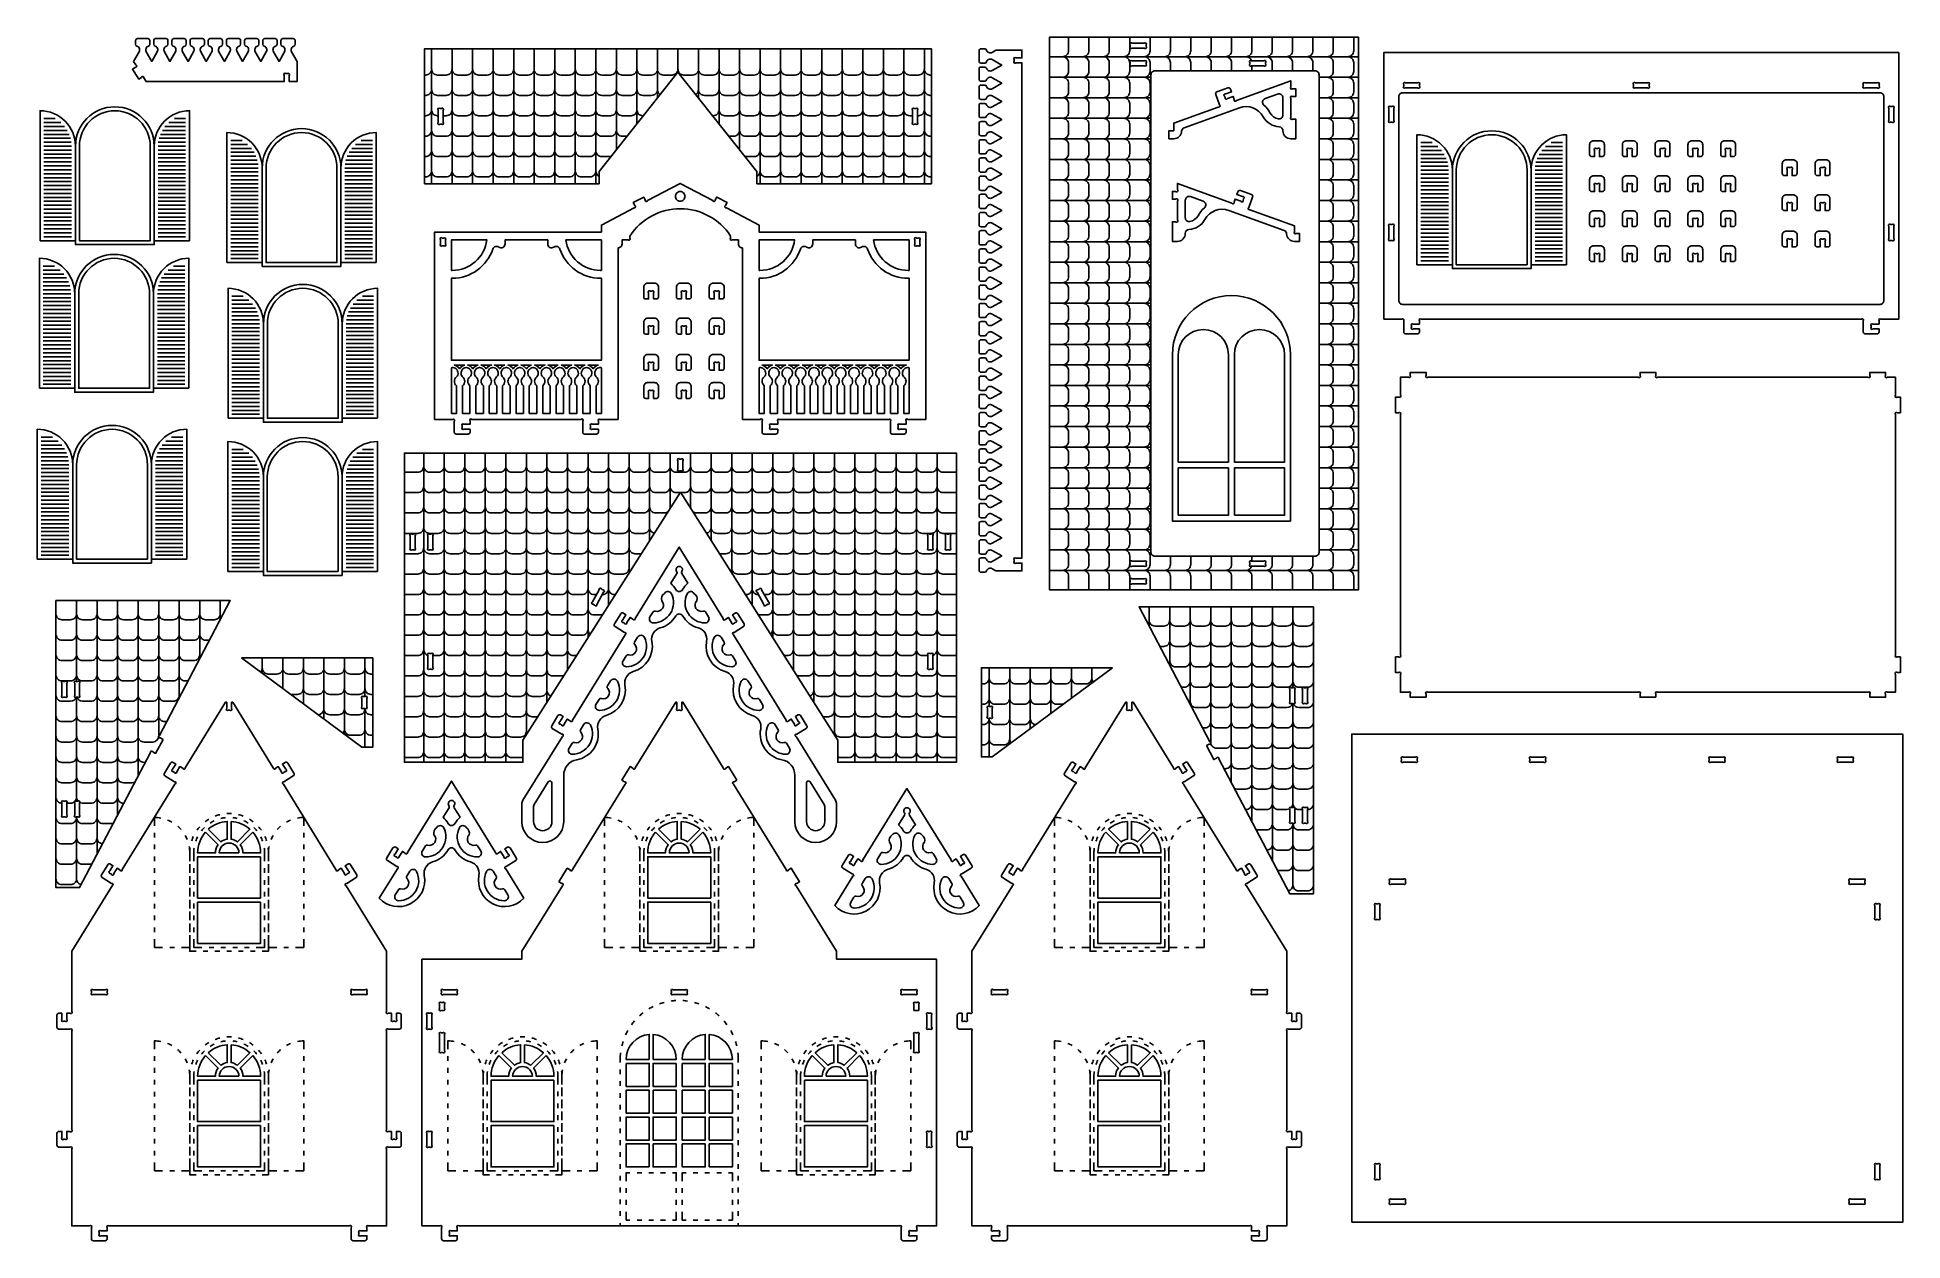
# Model space of a CAD drawing. Extents: x 3712 to 3901, y 1385 to 1507.
import ezdxf

# ---------------------------------------------------------------- set-up
doc = ezdxf.new("R2010")
doc.units = 0
doc.header["$MEASUREMENT"] = 0
doc.layers.add('LAYER1', color=18, linetype='CONTINUOUS')

msp = doc.modelspace()

# ---------------------------------------------------------------- linework, layer by layer
at = {"layer": 'LAYER1'}
for points in [[(3721.38, 1504.33), (3721.6, 1503.97, -1), (3721.55, 1503.72), (3721.27, 1503.55), (3721.9, 1502.53), (3722.18, 1502.7, -1), (3722.42, 1502.64), (3722.65, 1502.28), (3736.7, 1502.28), (3736.7, 1502.9, -1), (3736.88, 1503.08), (3737.03, 1503.08, -1), (3737.2, 1502.9), (3737.2, 1502.28), (3738, 1502.28), (3738, 1504.33), (3737.44, 1505.3, -0.475677), (3737.67, 1505.88, 0.32375), (3737.8, 1506.07), (3737.8, 1506.44, 0.414214), (3737.6, 1506.64), (3736.56, 1506.64, 0.414214), (3736.36, 1506.44), (3736.36, 1506.07, 0.32375), (3736.49, 1505.88, -0.475677), (3736.71, 1505.3), (3736.16, 1504.33), (3735.6, 1505.3, -0.475677), (3735.82, 1505.88, 0.32375), (3735.96, 1506.07), (3735.96, 1506.44, 0.414214), (3735.76, 1506.64), (3734.71, 1506.64, 0.414214), (3734.51, 1506.44), (3734.51, 1506.07, 0.32375), (3734.65, 1505.88, -0.475677), (3734.87, 1505.3), (3734.31, 1504.33), (3733.75, 1505.3, -0.475677), (3733.97, 1505.88, 0.32375), (3734.11, 1506.07), (3734.11, 1506.44, 0.414214), (3733.91, 1506.64), (3732.86, 1506.64, 0.414214), (3732.66, 1506.44), (3732.66, 1506.07, 0.32375), (3732.8, 1505.88, -0.475677), (3733.02, 1505.3), (3732.46, 1504.33), (3731.9, 1505.3, -0.475677), (3732.12, 1505.88, 0.32375), (3732.26, 1506.07), (3732.26, 1506.44, 0.414214), (3732.06, 1506.64), (3731.01, 1506.64, 0.414214), (3730.81, 1506.44), (3730.81, 1506.07, 0.32375), (3730.95, 1505.88, -0.475677), (3731.17, 1505.3), (3730.61, 1504.33), (3730.05, 1505.3, -0.475677), (3730.28, 1505.88, 0.32375), (3730.41, 1506.07), (3730.41, 1506.44, 0.414214), (3730.21, 1506.64), (3729.17, 1506.64, 0.414214), (3728.97, 1506.44), (3728.97, 1506.07, 0.32375), (3729.1, 1505.88, -0.475677), (3729.32, 1505.3), (3728.77, 1504.33), (3728.21, 1505.3, -0.475677), (3728.43, 1505.88, 0.32375), (3728.57, 1506.07), (3728.57, 1506.44, 0.414214), (3728.37, 1506.64), (3727.32, 1506.64, 0.414214), (3727.12, 1506.44), (3727.12, 1506.07, 0.32375), (3727.26, 1505.88, -0.475677), (3727.48, 1505.3), (3726.92, 1504.33), (3726.36, 1505.3, -0.475677), (3726.58, 1505.88, 0.32375), (3726.72, 1506.07), (3726.72, 1506.44, 0.414214), (3726.52, 1506.64), (3725.47, 1506.64, 0.414214), (3725.27, 1506.44), (3725.27, 1506.07, 0.32375), (3725.41, 1505.88, -0.475677), (3725.63, 1505.3), (3725.07, 1504.33), (3724.51, 1505.3, -0.475677), (3724.73, 1505.88, 0.32375), (3724.87, 1506.07), (3724.87, 1506.44, 0.414214), (3724.67, 1506.64), (3723.62, 1506.64, 0.414214), (3723.42, 1506.44), (3723.42, 1506.07, 0.32375), (3723.56, 1505.88, -0.475677), (3723.78, 1505.3), (3723.22, 1504.33), (3722.67, 1505.3, -0.475677), (3722.89, 1505.88, 0.32375), (3723.02, 1506.07), (3723.02, 1506.44, 0.414214), (3722.82, 1506.64), (3721.78, 1506.64, 0.414214), (3721.58, 1506.44), (3721.58, 1506.07, 0.32375), (3721.71, 1505.88, -0.475677), (3721.94, 1505.3)], [(3808.66, 1505.24, -0.475677), (3808.08, 1505.46, 0.32375), (3807.89, 1505.6), (3807.52, 1505.6, 0.414214), (3807.32, 1505.4), (3807.32, 1504.35, 0.414214), (3807.52, 1504.15), (3807.89, 1504.15, 0.32375), (3808.08, 1504.29, -0.475677), (3808.66, 1504.51), (3809.63, 1503.95), (3808.66, 1503.4, -0.475677), (3808.08, 1503.62, 0.32375), (3807.89, 1503.75), (3807.52, 1503.75, 0.414214), (3807.32, 1503.55), (3807.32, 1502.51, 0.414214), (3807.52, 1502.31), (3807.89, 1502.31, 0.32375), (3808.08, 1502.44, -0.475677), (3808.66, 1502.67), (3809.63, 1502.11), (3808.66, 1501.55, -0.475677), (3808.08, 1501.77, 0.32375), (3807.89, 1501.91), (3807.52, 1501.91, 0.414214), (3807.32, 1501.71), (3807.32, 1500.66, 0.414214), (3807.52, 1500.46), (3807.89, 1500.46, 0.32375), (3808.08, 1500.6, -0.475677), (3808.66, 1500.82), (3809.63, 1500.26), (3808.66, 1499.7, -0.475677), (3808.08, 1499.92, 0.32375), (3807.89, 1500.06), (3807.52, 1500.06, 0.414214), (3807.32, 1499.86), (3807.32, 1498.81, 0.414214), (3807.52, 1498.61), (3807.89, 1498.61, 0.32375), (3808.08, 1498.75, -0.475677), (3808.66, 1498.97), (3809.63, 1498.41), (3808.66, 1497.85, -0.475677), (3808.08, 1498.08, 0.32375), (3807.89, 1498.21), (3807.52, 1498.21, 0.414214), (3807.32, 1498.01), (3807.32, 1496.97, 0.414214), (3807.52, 1496.77), (3807.89, 1496.77, 0.32375), (3808.08, 1496.9, -0.475677), (3808.66, 1497.12), (3809.63, 1496.57), (3808.66, 1496.01, -0.475677), (3808.08, 1496.23, 0.32375), (3807.89, 1496.37), (3807.52, 1496.37, 0.414214), (3807.32, 1496.17), (3807.32, 1495.12, 0.414214), (3807.52, 1494.92), (3807.89, 1494.92, 0.32375), (3808.08, 1495.06, -0.475677), (3808.66, 1495.28), (3809.63, 1494.72), (3808.66, 1494.16, -0.475677), (3808.08, 1494.38, 0.32375), (3807.89, 1494.52), (3807.52, 1494.52, 0.414214), (3807.32, 1494.32), (3807.32, 1493.27, 0.414214), (3807.52, 1493.07), (3807.89, 1493.07, 0.32375), (3808.08, 1493.21, -0.475677), (3808.66, 1493.43), (3809.63, 1492.87), (3808.66, 1492.31, -0.475677), (3808.08, 1492.53, 0.32375), (3807.89, 1492.67), (3807.52, 1492.67, 0.414214), (3807.32, 1492.47), (3807.32, 1491.42, 0.414214), (3807.52, 1491.22), (3807.89, 1491.22, 0.32375), (3808.08, 1491.36, -0.475677), (3808.66, 1491.58), (3809.63, 1491.02), (3808.66, 1490.46, -0.475677), (3808.08, 1490.69, 0.32375), (3807.89, 1490.82), (3807.52, 1490.82, 0.414214), (3807.32, 1490.62), (3807.32, 1489.58, 0.414214), (3807.52, 1489.38), (3807.89, 1489.38, 0.32375), (3808.08, 1489.51, -0.475677), (3808.66, 1489.73), (3809.63, 1489.18), (3808.66, 1488.62, -0.475677), (3808.08, 1488.84, 0.32375), (3807.89, 1488.98), (3807.52, 1488.98, 0.414214), (3807.32, 1488.78), (3807.32, 1487.73, 0.414214), (3807.52, 1487.53), (3807.89, 1487.53, 0.32375), (3808.08, 1487.67, -0.475677), (3808.66, 1487.89), (3809.63, 1487.33), (3808.66, 1486.77, -0.475677), (3808.08, 1486.99, 0.32375), (3807.89, 1487.13), (3807.52, 1487.13, 0.414214), (3807.32, 1486.93), (3807.32, 1485.88, 0.414214), (3807.52, 1485.68), (3807.89, 1485.68, 0.32375), (3808.08, 1485.82, -0.475677), (3808.66, 1486.04), (3809.63, 1485.48), (3808.66, 1484.92, -0.475677), (3808.08, 1485.14, 0.32375), (3807.89, 1485.28), (3807.52, 1485.28, 0.414214), (3807.32, 1485.08), (3807.32, 1484.03, 0.414214), (3807.52, 1483.83), (3807.89, 1483.83, 0.32375), (3808.08, 1483.97, -0.475677), (3808.66, 1484.19), (3809.63, 1483.63), (3808.66, 1483.08, -0.475677), (3808.08, 1483.3, 0.32375), (3807.89, 1483.43), (3807.52, 1483.43, 0.414214), (3807.32, 1483.23), (3807.32, 1482.19, 0.414214), (3807.52, 1481.99), (3807.89, 1481.99, 0.32375), (3808.08, 1482.12, -0.475677), (3808.66, 1482.35), (3809.63, 1481.79), (3808.66, 1481.23, -0.475677), (3808.08, 1481.45, 0.32375), (3807.89, 1481.59), (3807.52, 1481.59, 0.414214), (3807.32, 1481.39), (3807.32, 1480.34, 0.414214), (3807.52, 1480.14), (3807.89, 1480.14, 0.32375), (3808.08, 1480.28, -0.475677), (3808.66, 1480.5), (3809.63, 1479.94), (3808.66, 1479.38, -0.475677), (3808.08, 1479.6, 0.32375), (3807.89, 1479.74), (3807.52, 1479.74, 0.414214), (3807.32, 1479.54), (3807.32, 1478.49, 0.414214), (3807.52, 1478.29), (3807.89, 1478.29, 0.32375), (3808.08, 1478.43, -0.475677), (3808.66, 1478.65), (3809.63, 1478.09), (3808.66, 1477.53, -0.475677), (3808.08, 1477.75, 0.32375), (3807.89, 1477.89), (3807.52, 1477.89, 0.414214), (3807.32, 1477.69), (3807.32, 1476.64, 0.414214), (3807.52, 1476.44), (3807.89, 1476.44, 0.32375), (3808.08, 1476.58, -0.475677), (3808.66, 1476.8), (3809.63, 1476.24), (3808.66, 1475.69, -0.475677), (3808.08, 1475.91, 0.32375), (3807.89, 1476.04), (3807.52, 1476.04, 0.414214), (3807.32, 1475.84), (3807.32, 1474.8, 0.414214), (3807.52, 1474.6), (3807.89, 1474.6, 0.32375), (3808.08, 1474.73, -0.475677), (3808.66, 1474.96), (3809.63, 1474.4), (3808.66, 1473.84, -0.475677), (3808.08, 1474.06, 0.32375), (3807.89, 1474.2), (3807.52, 1474.2, 0.414214), (3807.32, 1474), (3807.32, 1472.95, 0.414214), (3807.52, 1472.75), (3807.89, 1472.75, 0.32375), (3808.08, 1472.89, -0.475677), (3808.66, 1473.11), (3809.63, 1472.55), (3808.66, 1471.99, -0.475677), (3808.08, 1472.21, 0.32375), (3807.89, 1472.35), (3807.52, 1472.35, 0.414214), (3807.32, 1472.15), (3807.32, 1471.1, 0.414214), (3807.52, 1470.9), (3807.89, 1470.9, 0.32375), (3808.08, 1471.04, -0.475677), (3808.66, 1471.26), (3809.63, 1470.7), (3808.66, 1470.14, -0.475677), (3808.08, 1470.37, 0.32375), (3807.89, 1470.5), (3807.52, 1470.5, 0.414214), (3807.32, 1470.3), (3807.32, 1469.26, 0.414214), (3807.52, 1469.06), (3807.89, 1469.06, 0.32375), (3808.08, 1469.19, -0.475677), (3808.66, 1469.41), (3809.63, 1468.86), (3808.66, 1468.3, -0.475677), (3808.08, 1468.52, 0.32375), (3807.89, 1468.66), (3807.52, 1468.66, 0.414214), (3807.32, 1468.46), (3807.32, 1467.41, 0.414214), (3807.52, 1467.21), (3807.89, 1467.21, 0.32375), (3808.08, 1467.35, -0.475677), (3808.66, 1467.57), (3809.63, 1467.01), (3808.66, 1466.45, -0.475677), (3808.08, 1466.67, 0.32375), (3807.89, 1466.81), (3807.52, 1466.81, 0.414214), (3807.32, 1466.61), (3807.32, 1465.56, 0.414214), (3807.52, 1465.36), (3807.89, 1465.36, 0.32375), (3808.08, 1465.5, -0.475677), (3808.66, 1465.72), (3809.63, 1465.16), (3808.66, 1464.6, -0.475677), (3808.08, 1464.82, 0.32375), (3807.89, 1464.96), (3807.52, 1464.96, 0.414214), (3807.32, 1464.76), (3807.32, 1463.71, 0.414214), (3807.52, 1463.51), (3807.89, 1463.51, 0.32375), (3808.08, 1463.65, -0.475677), (3808.66, 1463.87), (3809.63, 1463.31), (3808.66, 1462.75, -0.475677), (3808.08, 1462.98, 0.32375), (3807.89, 1463.11), (3807.52, 1463.11, 0.414214), (3807.32, 1462.91), (3807.32, 1461.87, 0.414214), (3807.52, 1461.67), (3807.89, 1461.67, 0.32375), (3808.08, 1461.8, -0.475677), (3808.66, 1462.02), (3809.63, 1461.47), (3808.66, 1460.91, -0.475677), (3808.08, 1461.13, 0.32375), (3807.89, 1461.27), (3807.52, 1461.27, 0.414214), (3807.32, 1461.07), (3807.32, 1460.02, 0.414214), (3807.52, 1459.82), (3807.89, 1459.82, 0.32375), (3808.08, 1459.96, -0.475677), (3808.66, 1460.18), (3809.63, 1459.62), (3808.66, 1459.06, -0.475677), (3808.08, 1459.28, 0.32375), (3807.89, 1459.42), (3807.52, 1459.42, 0.414214), (3807.32, 1459.22), (3807.32, 1458.17, 0.414214), (3807.52, 1457.97), (3807.89, 1457.97, 0.32375), (3808.08, 1458.11, -0.475677), (3808.66, 1458.33), (3809.63, 1457.77), (3808.66, 1457.21, -0.475677), (3808.08, 1457.43, 0.32375), (3807.89, 1457.57), (3807.52, 1457.57, 0.414214), (3807.32, 1457.37), (3807.32, 1456.32, 0.414214), (3807.52, 1456.12), (3807.89, 1456.12, 0.32375), (3808.08, 1456.26, -0.475677), (3808.66, 1456.48), (3809.63, 1455.92), (3808.66, 1455.37, -0.475677), (3808.08, 1455.59, 0.32375), (3807.89, 1455.72), (3807.52, 1455.72, 0.414214), (3807.32, 1455.52), (3807.32, 1454.48, 0.414214), (3807.52, 1454.28), (3807.89, 1454.28, 0.32375), (3808.08, 1454.41, -0.475677), (3808.66, 1454.64), (3809.63, 1454.08), (3808.66, 1453.52, -0.475677), (3808.08, 1453.74, 0.32375), (3807.89, 1453.88), (3807.52, 1453.88, 0.414214), (3807.32, 1453.68), (3807.32, 1452.63, 0.414214), (3807.52, 1452.43), (3807.89, 1452.43, 0.32375), (3808.08, 1452.57, -0.475677), (3808.66, 1452.79), (3809.02, 1452.58, 0.131652), (3809.12, 1452.56), (3811.68, 1452.56), (3811.68, 1453.36), (3811.06, 1453.36, -1), (3810.88, 1453.53), (3810.88, 1453.68, -1), (3811.06, 1453.86), (3811.68, 1453.86), (3811.68, 1504.18), (3811.06, 1504.18, -1), (3810.88, 1504.35), (3810.88, 1504.5, -1), (3811.06, 1504.68), (3811.68, 1504.68), (3811.68, 1505.48), (3809.12, 1505.48, 0.131652), (3809.02, 1505.45)], [(3822.69, 1505.99), (3822.69, 1505.85, 1), (3822.87, 1505.67), (3824.11, 1505.67, 1), (3824.29, 1505.85), (3824.29, 1505.99, 1), (3824.11, 1506.17), (3822.87, 1506.17, 1)], [(3824.11, 1503.87), (3822.87, 1503.87, -1), (3822.69, 1504.05), (3822.69, 1504.19, -1), (3822.87, 1504.37), (3824.11, 1504.37, -1), (3824.29, 1504.19), (3824.29, 1504.05, -1)], [(3834.84, 1504.19), (3834.84, 1504.05, 1), (3835.01, 1503.87), (3836.26, 1503.87, 1), (3836.44, 1504.05), (3836.44, 1504.19, 1), (3836.26, 1504.37), (3835.01, 1504.37, 1)], [(3900.8, 1505.23), (3848.48, 1505.23), (3848.48, 1478.14), (3850.3, 1478.14, -1), (3850.48, 1477.97), (3850.48, 1476.84, 0.414214), (3850.68, 1476.64), (3851.88, 1476.64, 0.414214), (3852.08, 1476.84), (3852.08, 1477.14), (3851.46, 1477.14, -1), (3851.28, 1477.32), (3851.28, 1477.47, -1), (3851.46, 1477.64), (3852.08, 1477.64), (3852.08, 1477.97, -1), (3852.26, 1478.14), (3897.02, 1478.14, -1), (3897.2, 1477.97), (3897.2, 1476.84, 0.414214), (3897.4, 1476.64), (3898.6, 1476.64, 0.414214), (3898.8, 1476.84), (3898.8, 1477.14), (3898.18, 1477.14, -1), (3898, 1477.32), (3898, 1477.47, -1), (3898.18, 1477.64), (3898.8, 1477.64), (3898.8, 1477.97, -1), (3898.98, 1478.14), (3900.8, 1478.14)], [(3841.88, 1502.97), (3841.88, 1454.45, -0.414214), (3841.48, 1454.05), (3825.19, 1454.05, -0.414214), (3824.79, 1454.45), (3824.79, 1502.97, -0.414214), (3825.19, 1503.37), (3841.48, 1503.37, -0.414214)], [(3832.87, 1501.51, 0.414214), (3832.62, 1501.63), (3831.49, 1501.22, 0.414214), (3831.37, 1500.97), (3831.75, 1499.91, -1), (3831.64, 1499.69), (3827.11, 1498.05), (3827.11, 1497.27), (3826.61, 1497.27), (3826.61, 1496.47), (3827.11, 1496.47, 0.3991), (3827.91, 1497.23, -0.301728), (3828.17, 1497.58), (3833.78, 1499.61, -0.36851), (3836.21, 1498.69, 0.256171), (3837.84, 1497.67, -0.396051), (3838.21, 1497.27, 0.414214), (3839.01, 1496.47), (3839.51, 1496.47), (3839.51, 1498.47), (3839.19, 1498.47, -1), (3839.01, 1498.64), (3839.01, 1500.57, -1), (3839.19, 1500.75), (3839.51, 1500.75), (3839.51, 1501.55), (3839.19, 1501.55, -1), (3839.01, 1501.73), (3839.01, 1502.35), (3833.48, 1500.35, -1), (3833.25, 1500.46), (3833.14, 1500.76), (3832.56, 1500.55, -1), (3832.33, 1500.65), (3832.28, 1500.79, -1), (3832.39, 1501.02), (3832.97, 1501.23)], [(3850.66, 1501.64), (3851.9, 1501.64, 1), (3852.08, 1501.82), (3852.08, 1501.97, 1), (3851.9, 1502.14), (3850.66, 1502.14, 1), (3850.48, 1501.97), (3850.48, 1501.82, 1)], [(3874.02, 1501.64), (3875.26, 1501.64, 1), (3875.44, 1501.82), (3875.44, 1501.97, 1), (3875.26, 1502.14), (3874.02, 1502.14, 1), (3873.84, 1501.97), (3873.84, 1501.82, 1)], [(3897.38, 1501.64), (3898.62, 1501.64, 1), (3898.8, 1501.82), (3898.8, 1501.97, 1), (3898.62, 1502.14), (3897.38, 1502.14, 1), (3897.2, 1501.97), (3897.2, 1501.82, 1)], [(3838.21, 1500.64), (3838.21, 1498.88, -0.470475), (3837.74, 1498.48, -0.222915), (3836.91, 1499.08, 0.091524), (3836.27, 1499.87, -0.57735), (3836.39, 1500.55), (3837.67, 1501.01, -0.519833)], [(3899.3, 1500.74), (3899.3, 1480.04, -0.414214), (3898.9, 1479.64), (3850.38, 1479.64, -0.414214), (3849.98, 1480.04), (3849.98, 1500.74, -0.414214), (3850.38, 1501.14), (3898.9, 1501.14, -0.414214)], [(3711.87, 1486.11), (3715.47, 1486.11), (3715.47, 1495.71, 0.414214), (3711.87, 1499.31)], [(3723.47, 1495.71), (3723.47, 1485.71), (3715.47, 1485.71), (3715.47, 1495.71, -1)], [(3723.07, 1495.71), (3723.07, 1486.11), (3715.87, 1486.11), (3715.87, 1495.71, -1)], [(3727.07, 1486.11), (3723.47, 1486.11), (3723.47, 1495.71, -0.414214), (3727.07, 1499.31)], [(3752.35, 1499.37), (3752.35, 1498.13, 1), (3752.53, 1497.95), (3752.68, 1497.95, 1), (3752.85, 1498.13), (3752.85, 1499.37, 1), (3752.68, 1499.55), (3752.53, 1499.55, 1)], [(3801.07, 1499.37), (3801.07, 1498.13, -1), (3800.9, 1497.95), (3800.75, 1497.95, -1), (3800.57, 1498.13), (3800.57, 1499.37, -1), (3800.75, 1499.55), (3800.9, 1499.55, -1)], [(3849.48, 1499.57), (3849.48, 1498.32, -1), (3849.3, 1498.14), (3849.16, 1498.14, -1), (3848.98, 1498.32), (3848.98, 1499.57, -1), (3849.16, 1499.74), (3849.3, 1499.74, -1)], [(3899.8, 1499.57), (3899.8, 1498.32, 1), (3899.98, 1498.14), (3900.12, 1498.14, 1), (3900.3, 1498.32), (3900.3, 1499.57, 1), (3900.12, 1499.74), (3899.98, 1499.74, 1)], [(3730.85, 1483.89), (3734.45, 1483.89), (3734.45, 1493.49, 0.414214), (3730.85, 1497.09)], [(3734.45, 1493.49), (3734.45, 1483.49), (3742.45, 1483.49), (3742.45, 1493.49, 1)], [(3734.85, 1493.49), (3734.85, 1483.89), (3742.05, 1483.89), (3742.05, 1493.49, 1)], [(3746.05, 1483.89), (3742.45, 1483.89), (3742.45, 1493.49, -0.414214), (3746.05, 1497.09)], [(3851.83, 1483.67), (3855.43, 1483.67), (3855.43, 1493.27, 0.414214), (3851.83, 1496.87)], [(3855.43, 1493.27), (3855.43, 1483.27), (3863.43, 1483.27), (3863.43, 1493.27, 1)], [(3855.83, 1493.27), (3855.83, 1483.67), (3863.03, 1483.67), (3863.03, 1493.27, 1)], [(3867.03, 1483.67), (3863.43, 1483.67), (3863.43, 1493.27, -0.414214), (3867.03, 1496.87)], [(3869.38, 1494.86), (3869.38, 1495.86, -0.414214), (3869.78, 1496.26), (3870.48, 1496.26, -0.414214), (3870.88, 1495.86), (3870.88, 1494.86, -0.414214), (3870.68, 1494.66), (3870.38, 1494.66), (3870.38, 1495.28, 1), (3870.2, 1495.46), (3870.06, 1495.46, 1), (3869.88, 1495.28), (3869.88, 1494.66), (3869.58, 1494.66, -0.414214)], [(3872.71, 1494.86), (3872.71, 1495.86, -0.414214), (3873.11, 1496.26), (3873.81, 1496.26, -0.414214), (3874.21, 1495.86), (3874.21, 1494.86, -0.414214), (3874.01, 1494.66), (3873.71, 1494.66), (3873.71, 1495.28, 1), (3873.54, 1495.46), (3873.39, 1495.46, 1), (3873.21, 1495.28), (3873.21, 1494.66), (3872.91, 1494.66, -0.414214)], [(3876.05, 1494.86), (3876.05, 1495.86, -0.414214), (3876.45, 1496.26), (3877.15, 1496.26, -0.414214), (3877.55, 1495.86), (3877.55, 1494.86, -0.414214), (3877.35, 1494.66), (3877.05, 1494.66), (3877.05, 1495.28, 1), (3876.87, 1495.46), (3876.72, 1495.46, 1), (3876.55, 1495.28), (3876.55, 1494.66), (3876.25, 1494.66, -0.414214)], [(3879.38, 1494.86), (3879.38, 1495.86, -0.414214), (3879.78, 1496.26), (3880.48, 1496.26, -0.414214), (3880.88, 1495.86), (3880.88, 1494.86, -0.414214), (3880.68, 1494.66), (3880.38, 1494.66), (3880.38, 1495.28, 1), (3880.2, 1495.46), (3880.06, 1495.46, 1), (3879.88, 1495.28), (3879.88, 1494.66), (3879.58, 1494.66, -0.414214)], [(3882.71, 1494.86), (3882.71, 1495.86, -0.414214), (3883.11, 1496.26), (3883.81, 1496.26, -0.414214), (3884.21, 1495.86), (3884.21, 1494.86, -0.414214), (3884.01, 1494.66), (3883.71, 1494.66), (3883.71, 1495.28, 1), (3883.54, 1495.46), (3883.39, 1495.46, 1), (3883.21, 1495.28), (3883.21, 1494.66), (3882.91, 1494.66, -0.414214)], [(3888.97, 1492.93), (3888.97, 1493.93, -0.414214), (3889.37, 1494.33), (3890.07, 1494.33, -0.414214), (3890.47, 1493.93), (3890.47, 1492.93, -0.414214), (3890.27, 1492.73), (3889.97, 1492.73), (3889.97, 1493.35, 1), (3889.79, 1493.53), (3889.65, 1493.53, 1), (3889.47, 1493.35), (3889.47, 1492.73), (3889.17, 1492.73, -0.414214)], [(3892.31, 1492.93), (3892.31, 1493.93, -0.414214), (3892.71, 1494.33), (3893.41, 1494.33, -0.414214), (3893.81, 1493.93), (3893.81, 1492.93, -0.414214), (3893.61, 1492.73), (3893.31, 1492.73), (3893.31, 1493.35, 1), (3893.13, 1493.53), (3892.98, 1493.53, 1), (3892.81, 1493.35), (3892.81, 1492.73), (3892.51, 1492.73, -0.414214)], [(3869.38, 1491.3), (3869.38, 1492.3, -0.414214), (3869.78, 1492.7), (3870.48, 1492.7, -0.414214), (3870.88, 1492.3), (3870.88, 1491.3, -0.414214), (3870.68, 1491.1), (3870.38, 1491.1), (3870.38, 1491.73, 1), (3870.2, 1491.9), (3870.06, 1491.9, 1), (3869.88, 1491.73), (3869.88, 1491.1), (3869.58, 1491.1, -0.414214)], [(3872.71, 1491.3), (3872.71, 1492.3, -0.414214), (3873.11, 1492.7), (3873.81, 1492.7, -0.414214), (3874.21, 1492.3), (3874.21, 1491.3, -0.414214), (3874.01, 1491.1), (3873.71, 1491.1), (3873.71, 1491.73, 1), (3873.54, 1491.9), (3873.39, 1491.9, 1), (3873.21, 1491.73), (3873.21, 1491.1), (3872.91, 1491.1, -0.414214)], [(3876.05, 1491.3), (3876.05, 1492.3, -0.414214), (3876.45, 1492.7), (3877.15, 1492.7, -0.414214), (3877.55, 1492.3), (3877.55, 1491.3, -0.414214), (3877.35, 1491.1), (3877.05, 1491.1), (3877.05, 1491.73, 1), (3876.87, 1491.9), (3876.72, 1491.9, 1), (3876.55, 1491.73), (3876.55, 1491.1), (3876.25, 1491.1, -0.414214)], [(3879.38, 1491.3), (3879.38, 1492.3, -0.414214), (3879.78, 1492.7), (3880.48, 1492.7, -0.414214), (3880.88, 1492.3), (3880.88, 1491.3, -0.414214), (3880.68, 1491.1), (3880.38, 1491.1), (3880.38, 1491.73, 1), (3880.2, 1491.9), (3880.06, 1491.9, 1), (3879.88, 1491.73), (3879.88, 1491.1), (3879.58, 1491.1, -0.414214)], [(3882.71, 1491.3), (3882.71, 1492.3, -0.414214), (3883.11, 1492.7), (3883.81, 1492.7, -0.414214), (3884.21, 1492.3), (3884.21, 1491.3, -0.414214), (3884.01, 1491.1), (3883.71, 1491.1), (3883.71, 1491.73, 1), (3883.54, 1491.9), (3883.39, 1491.9, 1), (3883.21, 1491.73), (3883.21, 1491.1), (3882.91, 1491.1, -0.414214)], [(3770.63, 1478.01), (3770.63, 1485.38, 0.414214), (3771.03, 1485.78), (3771.03, 1486.18), (3771.65, 1486.18, 1), (3771.83, 1486.36), (3771.83, 1486.58, -0.542632), (3782.06, 1486.58), (3782.06, 1486.36, 1), (3782.23, 1486.18), (3782.86, 1486.18), (3782.86, 1485.78, 0.414214), (3783.26, 1485.38), (3783.26, 1478.01), (3783.26, 1467.96), (3785.08, 1467.96, -1), (3785.26, 1467.79), (3785.26, 1466.66, 0.414214), (3785.46, 1466.46), (3786.66, 1466.46, 0.414214), (3786.86, 1466.66), (3786.86, 1466.96), (3786.23, 1466.96, -1), (3786.06, 1467.14), (3786.06, 1467.29, -1), (3786.23, 1467.46), (3786.86, 1467.46), (3786.86, 1467.79, -1), (3787.03, 1467.96), (3798.13, 1467.96, -1), (3798.3, 1467.79), (3798.3, 1466.66, 0.414214), (3798.5, 1466.46), (3799.7, 1466.46, 0.414214), (3799.9, 1466.66), (3799.9, 1466.96), (3799.28, 1466.96, -1), (3799.1, 1467.14), (3799.1, 1467.29, -1), (3799.28, 1467.46), (3799.9, 1467.46), (3799.9, 1467.79, -1), (3800.08, 1467.96), (3801.9, 1467.96), (3801.9, 1478.01), (3801.9, 1486.98), (3784.96, 1486.98), (3784.96, 1487.7), (3781.64, 1489.45, -1), (3781.56, 1489.69), (3781.71, 1489.98), (3780.65, 1490.54), (3780.5, 1490.25, -1), (3780.26, 1490.18), (3776.94, 1491.93), (3773.62, 1490.18, -1), (3773.38, 1490.25), (3773.23, 1490.54), (3772.17, 1489.98), (3772.32, 1489.69, -1), (3772.25, 1489.45), (3768.93, 1487.7), (3768.93, 1486.98), (3751.98, 1486.98), (3751.98, 1478.01), (3751.98, 1467.96), (3753.81, 1467.96, -1), (3753.98, 1467.79), (3753.98, 1466.66, 0.414214), (3754.18, 1466.46), (3755.38, 1466.46, 0.414214), (3755.58, 1466.66), (3755.58, 1466.96), (3754.96, 1466.96, -1), (3754.78, 1467.14), (3754.78, 1467.29, -1), (3754.96, 1467.46), (3755.58, 1467.46), (3755.58, 1467.79, -1), (3755.76, 1467.96), (3766.85, 1467.96, -1), (3767.03, 1467.79), (3767.03, 1466.66, 0.414214), (3767.23, 1466.46), (3768.43, 1466.46, 0.414214), (3768.63, 1466.66), (3768.63, 1466.96), (3768, 1466.96, -1), (3767.83, 1467.14), (3767.83, 1467.29, -1), (3768, 1467.46), (3768.63, 1467.46), (3768.63, 1467.79, -1), (3768.8, 1467.96), (3770.63, 1467.96)], [(3776.94, 1491.1, 0.414214), (3776.45, 1490.61, 0.414214), (3776.94, 1490.13, 0.414214), (3777.43, 1490.61, 0.414214)], [(3833.62, 1491.08, -0.414214), (3833.88, 1491.2), (3835, 1490.8, -0.414214), (3835.12, 1490.54), (3834.74, 1489.48, 1), (3834.85, 1489.26), (3839.38, 1487.62), (3839.38, 1487.02, 1), (3839.56, 1486.84), (3839.88, 1486.84), (3839.88, 1486.04), (3839.38, 1486.04, -0.3991), (3838.58, 1486.8, 0.301728), (3838.32, 1487.15), (3832.71, 1489.18, 0.36851), (3830.28, 1488.27, -0.256171), (3828.65, 1487.24, 0.396051), (3828.28, 1486.84, -0.414214), (3827.48, 1486.04), (3826.98, 1486.04), (3826.98, 1488.04), (3827.3, 1488.04, 1), (3827.48, 1488.22), (3827.48, 1490.14, 1), (3827.3, 1490.32), (3826.98, 1490.32), (3826.98, 1491.12), (3827.3, 1491.12, 1), (3827.48, 1491.3), (3827.48, 1491.92), (3833.01, 1489.92, 1), (3833.24, 1490.03), (3833.35, 1490.33), (3833.93, 1490.12, 1), (3834.16, 1490.23), (3834.21, 1490.36, 1), (3834.1, 1490.59), (3833.52, 1490.8)], [(3828.28, 1490.21), (3828.28, 1488.45, 0.470475), (3828.75, 1488.05, 0.222915), (3829.58, 1488.65, -0.091524), (3830.23, 1489.44, 0.57735), (3830.1, 1490.12), (3828.82, 1490.59, 0.519833)], [(3888.97, 1489.37), (3888.97, 1490.37, -0.414214), (3889.37, 1490.77), (3890.07, 1490.77, -0.414214), (3890.47, 1490.37), (3890.47, 1489.37, -0.414214), (3890.27, 1489.17), (3889.97, 1489.17), (3889.97, 1489.79, 1), (3889.79, 1489.97), (3889.65, 1489.97, 1), (3889.47, 1489.79), (3889.47, 1489.17), (3889.17, 1489.17, -0.414214)], [(3892.31, 1489.37), (3892.31, 1490.37, -0.414214), (3892.71, 1490.77), (3893.41, 1490.77, -0.414214), (3893.81, 1490.37), (3893.81, 1489.37, -0.414214), (3893.61, 1489.17), (3893.31, 1489.17), (3893.31, 1489.79, 1), (3893.13, 1489.97), (3892.98, 1489.97, 1), (3892.81, 1489.79), (3892.81, 1489.17), (3892.51, 1489.17, -0.414214)], [(3869.38, 1487.75), (3869.38, 1488.75, -0.414214), (3869.78, 1489.15), (3870.48, 1489.15, -0.414214), (3870.88, 1488.75), (3870.88, 1487.75, -0.414214), (3870.68, 1487.55), (3870.38, 1487.55), (3870.38, 1488.17, 1), (3870.2, 1488.35), (3870.06, 1488.35, 1), (3869.88, 1488.17), (3869.88, 1487.55), (3869.58, 1487.55, -0.414214)], [(3872.71, 1487.75), (3872.71, 1488.75, -0.414214), (3873.11, 1489.15), (3873.81, 1489.15, -0.414214), (3874.21, 1488.75), (3874.21, 1487.75, -0.414214), (3874.01, 1487.55), (3873.71, 1487.55), (3873.71, 1488.17, 1), (3873.54, 1488.35), (3873.39, 1488.35, 1), (3873.21, 1488.17), (3873.21, 1487.55), (3872.91, 1487.55, -0.414214)], [(3876.05, 1487.75), (3876.05, 1488.75, -0.414214), (3876.45, 1489.15), (3877.15, 1489.15, -0.414214), (3877.55, 1488.75), (3877.55, 1487.75, -0.414214), (3877.35, 1487.55), (3877.05, 1487.55), (3877.05, 1488.17, 1), (3876.87, 1488.35), (3876.72, 1488.35, 1), (3876.55, 1488.17), (3876.55, 1487.55), (3876.25, 1487.55, -0.414214)], [(3879.38, 1487.75), (3879.38, 1488.75, -0.414214), (3879.78, 1489.15), (3880.48, 1489.15, -0.414214), (3880.88, 1488.75), (3880.88, 1487.75, -0.414214), (3880.68, 1487.55), (3880.38, 1487.55), (3880.38, 1488.17, 1), (3880.2, 1488.35), (3880.06, 1488.35, 1), (3879.88, 1488.17), (3879.88, 1487.55), (3879.58, 1487.55, -0.414214)], [(3882.71, 1487.75), (3882.71, 1488.75, -0.414214), (3883.11, 1489.15), (3883.81, 1489.15, -0.414214), (3884.21, 1488.75), (3884.21, 1487.75, -0.414214), (3884.01, 1487.55), (3883.71, 1487.55), (3883.71, 1488.17, 1), (3883.54, 1488.35), (3883.39, 1488.35, 1), (3883.21, 1488.17), (3883.21, 1487.55), (3882.91, 1487.55, -0.414214)], [(3849.48, 1487.57), (3849.48, 1486.32, -1), (3849.3, 1486.14), (3849.16, 1486.14, -1), (3848.98, 1486.32), (3848.98, 1487.57, -1), (3849.16, 1487.74), (3849.3, 1487.74, -1)], [(3888.97, 1485.68), (3888.97, 1486.68, -0.414214), (3889.37, 1487.08), (3890.07, 1487.08, -0.414214), (3890.47, 1486.68), (3890.47, 1485.68, -0.414214), (3890.27, 1485.48), (3889.97, 1485.48), (3889.97, 1486.1, 1), (3889.79, 1486.28), (3889.65, 1486.28, 1), (3889.47, 1486.1), (3889.47, 1485.48), (3889.17, 1485.48, -0.414214)], [(3892.31, 1485.68), (3892.31, 1486.68, -0.414214), (3892.71, 1487.08), (3893.41, 1487.08, -0.414214), (3893.81, 1486.68), (3893.81, 1485.68, -0.414214), (3893.61, 1485.48), (3893.31, 1485.48), (3893.31, 1486.1, 1), (3893.13, 1486.28), (3892.98, 1486.28, 1), (3892.81, 1486.1), (3892.81, 1485.48), (3892.51, 1485.48, -0.414214)], [(3899.8, 1487.57), (3899.8, 1486.32, 1), (3899.98, 1486.14), (3900.12, 1486.14, 1), (3900.3, 1486.32), (3900.3, 1487.57, 1), (3900.12, 1487.74), (3899.98, 1487.74, 1)], [(3723.4, 1480.72), (3723.4, 1470.72), (3715.4, 1470.72), (3715.4, 1480.72, -1)], [(3753.08, 1486.21), (3753.08, 1485.76, -1), (3752.91, 1485.58), (3752.76, 1485.58, -1), (3752.58, 1485.76), (3752.58, 1486.21, -1), (3752.76, 1486.38), (3752.91, 1486.38, -1)], [(3753.77, 1483.09, 0.376684), (3757.29, 1486.18), (3753.68, 1486.18), (3753.68, 1483.09)], [(3753.68, 1478.01), (3753.68, 1482.29), (3753.77, 1482.29, 0.322075), (3757.9, 1485.26, -0.501769), (3758.51, 1485.46, 0.607857), (3759.14, 1485.78), (3759.14, 1486.18), (3763.47, 1486.18), (3763.47, 1485.78, 0.607857), (3764.1, 1485.46, -0.501769), (3764.71, 1485.26, 0.322075), (3768.84, 1482.29), (3768.93, 1482.29), (3768.93, 1478.01), (3768.93, 1473.96), (3753.68, 1473.96)], [(3768.93, 1483.09), (3768.93, 1486.18), (3765.32, 1486.18, 0.376684), (3768.84, 1483.09)], [(3784.96, 1483.09), (3784.96, 1486.18), (3788.57, 1486.18, -0.376684), (3785.05, 1483.09)], [(3784.96, 1478.01), (3784.96, 1473.96), (3800.2, 1473.96), (3800.2, 1478.01), (3800.2, 1482.29), (3800.11, 1482.29, -0.322075), (3795.99, 1485.26, 0.501769), (3795.38, 1485.46, -0.607857), (3794.75, 1485.78), (3794.75, 1486.18), (3790.41, 1486.18), (3790.41, 1485.78, -0.607857), (3789.78, 1485.46, 0.501769), (3789.17, 1485.26, -0.322075), (3785.05, 1482.29), (3784.96, 1482.29)], [(3800.11, 1483.09, -0.376684), (3796.59, 1486.18), (3800.2, 1486.18), (3800.2, 1483.09)], [(3801.3, 1486.21), (3801.3, 1485.76, -1), (3801.13, 1485.58), (3800.98, 1485.58, -1), (3800.8, 1485.76), (3800.8, 1486.21, -1), (3800.98, 1486.38), (3801.13, 1486.38, -1)], [(3869.38, 1484.19), (3869.38, 1485.19, -0.414214), (3869.78, 1485.59), (3870.48, 1485.59, -0.414214), (3870.88, 1485.19), (3870.88, 1484.19, -0.414214), (3870.68, 1483.99), (3870.38, 1483.99), (3870.38, 1484.62, 1), (3870.2, 1484.79), (3870.06, 1484.79, 1), (3869.88, 1484.62), (3869.88, 1483.99), (3869.58, 1483.99, -0.414214)], [(3872.71, 1484.19), (3872.71, 1485.19, -0.414214), (3873.11, 1485.59), (3873.81, 1485.59, -0.414214), (3874.21, 1485.19), (3874.21, 1484.19, -0.414214), (3874.01, 1483.99), (3873.71, 1483.99), (3873.71, 1484.62, 1), (3873.54, 1484.79), (3873.39, 1484.79, 1), (3873.21, 1484.62), (3873.21, 1483.99), (3872.91, 1483.99, -0.414214)], [(3876.05, 1484.19), (3876.05, 1485.19, -0.414214), (3876.45, 1485.59), (3877.15, 1485.59, -0.414214), (3877.55, 1485.19), (3877.55, 1484.19, -0.414214), (3877.35, 1483.99), (3877.05, 1483.99), (3877.05, 1484.62, 1), (3876.87, 1484.79), (3876.72, 1484.79, 1), (3876.55, 1484.62), (3876.55, 1483.99), (3876.25, 1483.99, -0.414214)], [(3879.38, 1484.19), (3879.38, 1485.19, -0.414214), (3879.78, 1485.59), (3880.48, 1485.59, -0.414214), (3880.88, 1485.19), (3880.88, 1484.19, -0.414214), (3880.68, 1483.99), (3880.38, 1483.99), (3880.38, 1484.62, 1), (3880.2, 1484.79), (3880.06, 1484.79, 1), (3879.88, 1484.62), (3879.88, 1483.99), (3879.58, 1483.99, -0.414214)], [(3882.71, 1484.19), (3882.71, 1485.19, -0.414214), (3883.11, 1485.59), (3883.81, 1485.59, -0.414214), (3884.21, 1485.19), (3884.21, 1484.19, -0.414214), (3884.01, 1483.99), (3883.71, 1483.99), (3883.71, 1484.62, 1), (3883.54, 1484.79), (3883.39, 1484.79, 1), (3883.21, 1484.62), (3883.21, 1483.99), (3882.91, 1483.99, -0.414214)], [(3711.8, 1471.12), (3715.4, 1471.12), (3715.4, 1480.72, 0.414214), (3711.8, 1484.32)], [(3723, 1480.72), (3723, 1471.12), (3715.8, 1471.12), (3715.8, 1480.72, -1)], [(3727, 1471.12), (3723.4, 1471.12), (3723.4, 1480.72, -0.414214), (3727, 1484.32)], [(3730.98, 1468.07), (3734.58, 1468.07), (3734.58, 1477.67, 0.414214), (3730.98, 1481.27)], [(3734.58, 1477.67), (3734.58, 1467.67), (3742.58, 1467.67), (3742.58, 1477.67, 1)], [(3734.98, 1477.67), (3734.98, 1468.07), (3742.18, 1468.07), (3742.18, 1477.67, 1)], [(3746.18, 1468.07), (3742.58, 1468.07), (3742.58, 1477.67, -0.414214), (3746.18, 1481.27)], [(3773.23, 1480.39), (3773.23, 1481.39, -0.414214), (3773.63, 1481.79), (3774.33, 1481.79, -0.414214), (3774.73, 1481.39), (3774.73, 1480.39, -0.414214), (3774.53, 1480.19), (3774.23, 1480.19), (3774.23, 1480.81, 1), (3774.05, 1480.99), (3773.91, 1480.99, 1), (3773.73, 1480.81), (3773.73, 1480.19), (3773.43, 1480.19, -0.414214)], [(3776.56, 1480.39), (3776.56, 1481.39, -0.414214), (3776.96, 1481.79), (3777.66, 1481.79, -0.414214), (3778.06, 1481.39), (3778.06, 1480.39, -0.414214), (3777.86, 1480.19), (3777.56, 1480.19), (3777.56, 1480.81, 1), (3777.39, 1480.99), (3777.24, 1480.99, 1), (3777.06, 1480.81), (3777.06, 1480.19), (3776.76, 1480.19, -0.414214)], [(3779.9, 1480.39), (3779.9, 1481.39, -0.414214), (3780.3, 1481.79), (3781, 1481.79, -0.414214), (3781.4, 1481.39), (3781.4, 1480.39, -0.414214), (3781.2, 1480.19), (3780.9, 1480.19), (3780.9, 1480.81, 1), (3780.72, 1480.99), (3780.58, 1480.99, 1), (3780.4, 1480.81), (3780.4, 1480.19), (3780.1, 1480.19, -0.414214)], [(3838.97, 1457.62), (3838.97, 1474.53, 1), (3826.97, 1474.53), (3826.97, 1457.62)], [(3773.23, 1476.83), (3773.23, 1477.83, -0.414214), (3773.63, 1478.23), (3774.33, 1478.23, -0.414214), (3774.73, 1477.83), (3774.73, 1476.83, -0.414214), (3774.53, 1476.63), (3774.23, 1476.63), (3774.23, 1477.25, 1), (3774.05, 1477.43), (3773.91, 1477.43, 1), (3773.73, 1477.25), (3773.73, 1476.63), (3773.43, 1476.63, -0.414214)], [(3776.56, 1476.83), (3776.56, 1477.83, -0.414214), (3776.96, 1478.23), (3777.66, 1478.23, -0.414214), (3778.06, 1477.83), (3778.06, 1476.83, -0.414214), (3777.86, 1476.63), (3777.56, 1476.63), (3777.56, 1477.25, 1), (3777.39, 1477.43), (3777.24, 1477.43, 1), (3777.06, 1477.25), (3777.06, 1476.63), (3776.76, 1476.63, -0.414214)], [(3779.9, 1476.83), (3779.9, 1477.83, -0.414214), (3780.3, 1478.23), (3781, 1478.23, -0.414214), (3781.4, 1477.83), (3781.4, 1476.83, -0.414214), (3781.2, 1476.63), (3780.9, 1476.63), (3780.9, 1477.25, 1), (3780.72, 1477.43), (3780.58, 1477.43, 1), (3780.4, 1477.25), (3780.4, 1476.63), (3780.1, 1476.63, -0.414214)], [(3827.57, 1474.53), (3827.57, 1463.62), (3832.67, 1463.62), (3832.67, 1474.53, 1)], [(3833.27, 1474.53), (3833.27, 1463.62), (3838.37, 1463.62), (3838.37, 1474.53, 1)], [(3755.04, 1473.48), (3753.98, 1473.48, -0.196954), (3754.51, 1473.1, -0.196954)], [(3756.4, 1473.48), (3755.34, 1473.48, -0.196954), (3755.87, 1473.1, -0.196954)], [(3757.23, 1473.1, -0.196954), (3757.76, 1473.48), (3756.7, 1473.48, -0.196954)], [(3759.12, 1473.48), (3758.06, 1473.48, -0.196954), (3758.59, 1473.1, -0.196954)], [(3760.48, 1473.48), (3759.42, 1473.48, -0.196954), (3759.95, 1473.1, -0.196954)], [(3761.84, 1473.48), (3760.77, 1473.48, -0.196954), (3761.3, 1473.1, -0.196954)], [(3762.66, 1473.1, -0.196954), (3763.19, 1473.48), (3762.13, 1473.48, -0.196954)], [(3764.55, 1473.48), (3763.49, 1473.48, -0.196954), (3764.02, 1473.1, -0.196954)], [(3765.38, 1473.1, -0.196954), (3765.91, 1473.48), (3764.85, 1473.48, -0.196954)], [(3767.27, 1473.48), (3766.21, 1473.48, -0.196954), (3766.74, 1473.1, -0.196954)], [(3768.63, 1473.48), (3767.57, 1473.48, -0.196954), (3768.1, 1473.1, -0.196954)], [(3773.23, 1473.14), (3773.23, 1474.14, -0.414214), (3773.63, 1474.54), (3774.33, 1474.54, -0.414214), (3774.73, 1474.14), (3774.73, 1473.14, -0.414214), (3774.53, 1472.94), (3774.23, 1472.94), (3774.23, 1473.56, 1), (3774.05, 1473.74), (3773.91, 1473.74, 1), (3773.73, 1473.56), (3773.73, 1472.94), (3773.43, 1472.94, -0.414214)], [(3776.56, 1473.14), (3776.56, 1474.14, -0.414214), (3776.96, 1474.54), (3777.66, 1474.54, -0.414214), (3778.06, 1474.14), (3778.06, 1473.14, -0.414214), (3777.86, 1472.94), (3777.56, 1472.94), (3777.56, 1473.56, 1), (3777.39, 1473.74), (3777.24, 1473.74, 1), (3777.06, 1473.56), (3777.06, 1472.94), (3776.76, 1472.94, -0.414214)], [(3779.9, 1473.14), (3779.9, 1474.14, -0.414214), (3780.3, 1474.54), (3781, 1474.54, -0.414214), (3781.4, 1474.14), (3781.4, 1473.14, -0.414214), (3781.2, 1472.94), (3780.9, 1472.94), (3780.9, 1473.56, 1), (3780.72, 1473.74), (3780.58, 1473.74, 1), (3780.4, 1473.56), (3780.4, 1472.94), (3780.1, 1472.94, -0.414214)], [(3785.25, 1473.48), (3786.32, 1473.48, 0.196954), (3785.79, 1473.1, 0.196954)], [(3786.61, 1473.48), (3787.67, 1473.48, 0.196954), (3787.14, 1473.1, 0.196954)], [(3788.5, 1473.1, 0.196954), (3787.97, 1473.48), (3789.03, 1473.48, 0.196954)], [(3789.33, 1473.48), (3790.39, 1473.48, 0.196954), (3789.86, 1473.1, 0.196954)], [(3791.22, 1473.1, 0.196954), (3790.69, 1473.48), (3791.75, 1473.48, 0.196954)], [(3792.05, 1473.48), (3793.11, 1473.48, 0.196954), (3792.58, 1473.1, 0.196954)], [(3793.41, 1473.48), (3794.47, 1473.48, 0.196954), (3793.94, 1473.1, 0.196954)], [(3794.77, 1473.48), (3795.83, 1473.48, 0.196954), (3795.3, 1473.1, 0.196954)], [(3796.66, 1473.1, 0.196954), (3796.13, 1473.48), (3797.19, 1473.48, 0.196954)], [(3797.48, 1473.48), (3798.55, 1473.48, 0.196954), (3798.02, 1473.1, 0.196954)], [(3798.84, 1473.48), (3799.91, 1473.48, 0.196954), (3799.37, 1473.1, 0.196954)], [(3753.68, 1473.19, -0.065439), (3753.83, 1473.23, -0.466916), (3754.34, 1472.49, -0.158726), (3754.2, 1472.28, 0.487801), (3754.21, 1471.38), (3754.21, 1468.56), (3753.68, 1468.56)], [(3754.68, 1472.49, -0.466916), (3755.19, 1473.23, -0.466916), (3755.7, 1472.49, -0.158726), (3755.56, 1472.28, 0.487801), (3755.57, 1471.38), (3755.57, 1468.56), (3754.81, 1468.56), (3754.81, 1471.38, 0.487801), (3754.82, 1472.28, -0.158726)], [(3756.04, 1472.49, -0.466916), (3756.55, 1473.23, -0.466916), (3757.06, 1472.49, -0.158726), (3756.92, 1472.28, 0.487801), (3756.93, 1471.38), (3756.93, 1468.56), (3756.17, 1468.56), (3756.17, 1471.38, 0.487801), (3756.18, 1472.28, -0.158726)], [(3757.4, 1472.49, -0.466916), (3757.91, 1473.23, -0.466916), (3758.42, 1472.49, -0.158726), (3758.28, 1472.28, 0.487801), (3758.29, 1471.38), (3758.29, 1468.56), (3757.53, 1468.56), (3757.53, 1471.38, 0.487801), (3757.54, 1472.28, -0.158726)], [(3758.76, 1472.49, -0.466916), (3759.27, 1473.23, -0.466916), (3759.77, 1472.49, -0.158726), (3759.64, 1472.28, 0.487801), (3759.65, 1471.38), (3759.65, 1468.56), (3758.89, 1468.56), (3758.89, 1471.38, 0.487801), (3758.89, 1472.28, -0.158726)], [(3760.12, 1472.49, -0.466916), (3760.63, 1473.23, -0.466916), (3761.13, 1472.49, -0.158726), (3761, 1472.28, 0.487801), (3761, 1471.38), (3761, 1468.56), (3760.25, 1468.56), (3760.25, 1471.38, 0.487801), (3760.25, 1472.28, -0.158726)], [(3761.48, 1472.49, -0.466916), (3761.98, 1473.23, -0.466916), (3762.49, 1472.49, -0.158726), (3762.36, 1472.28, 0.487801), (3762.36, 1471.38), (3762.36, 1468.56), (3761.6, 1468.56), (3761.6, 1471.38, 0.487801), (3761.61, 1472.28, -0.158726)], [(3762.84, 1472.49, -0.466916), (3763.34, 1473.23, -0.466916), (3763.85, 1472.49, -0.158726), (3763.72, 1472.28, 0.487801), (3763.72, 1471.38), (3763.72, 1468.56), (3762.96, 1468.56), (3762.96, 1471.38, 0.487801), (3762.97, 1472.28, -0.158726)], [(3764.19, 1472.49, -0.466916), (3764.7, 1473.23, -0.466916), (3765.21, 1472.49, -0.158726), (3765.07, 1472.28, 0.487801), (3765.08, 1471.38), (3765.08, 1468.56), (3764.32, 1468.56), (3764.32, 1471.38, 0.487801), (3764.33, 1472.28, -0.158726)], [(3765.55, 1472.49, -0.466916), (3766.06, 1473.23, -0.466916), (3766.57, 1472.49, -0.158726), (3766.43, 1472.28, 0.487801), (3766.44, 1471.38), (3766.44, 1468.56), (3765.68, 1468.56), (3765.68, 1471.38, 0.487801), (3765.69, 1472.28, -0.158726)], [(3766.91, 1472.49, -0.466916), (3767.42, 1473.23, -0.466916), (3767.93, 1472.49, -0.158726), (3767.79, 1472.28, 0.487801), (3767.8, 1471.38), (3767.8, 1468.56), (3767.04, 1468.56), (3767.04, 1471.38, 0.487801), (3767.05, 1472.28, -0.158726)], [(3768.93, 1473.19, 0.065439), (3768.78, 1473.23, 0.466916), (3768.27, 1472.49, 0.158726), (3768.41, 1472.28, -0.487801), (3768.4, 1471.38), (3768.4, 1468.56), (3768.93, 1468.56)], [(3773.23, 1470.29), (3773.23, 1471.29, -0.414214), (3773.63, 1471.69), (3774.33, 1471.69, -0.414214), (3774.73, 1471.29), (3774.73, 1470.29, -0.414214), (3774.53, 1470.09), (3774.23, 1470.09), (3774.23, 1470.72, 1), (3774.05, 1470.89), (3773.91, 1470.89, 1), (3773.73, 1470.72), (3773.73, 1470.09), (3773.43, 1470.09, -0.414214)], [(3776.56, 1470.29), (3776.56, 1471.29, -0.414214), (3776.96, 1471.69), (3777.66, 1471.69, -0.414214), (3778.06, 1471.29), (3778.06, 1470.29, -0.414214), (3777.86, 1470.09), (3777.56, 1470.09), (3777.56, 1470.72, 1), (3777.39, 1470.89), (3777.24, 1470.89, 1), (3777.06, 1470.72), (3777.06, 1470.09), (3776.76, 1470.09, -0.414214)], [(3779.9, 1470.29), (3779.9, 1471.29, -0.414214), (3780.3, 1471.69), (3781, 1471.69, -0.414214), (3781.4, 1471.29), (3781.4, 1470.29, -0.414214), (3781.2, 1470.09), (3780.9, 1470.09), (3780.9, 1470.72, 1), (3780.72, 1470.89), (3780.58, 1470.89, 1), (3780.4, 1470.72), (3780.4, 1470.09), (3780.1, 1470.09, -0.414214)], [(3784.96, 1473.19, -0.065439), (3785.11, 1473.23, -0.466916), (3785.61, 1472.49, -0.158726), (3785.48, 1472.28, 0.487801), (3785.49, 1471.38), (3785.49, 1468.56), (3784.96, 1468.56)], [(3786.97, 1472.49, 0.466916), (3786.46, 1473.23, 0.466916), (3785.96, 1472.49, 0.158726), (3786.09, 1472.28, -0.487801), (3786.09, 1471.38), (3786.09, 1468.56), (3786.84, 1468.56), (3786.84, 1471.38, -0.487801), (3786.84, 1472.28, 0.158726)], [(3788.33, 1472.49, 0.466916), (3787.82, 1473.23, 0.466916), (3787.32, 1472.49, 0.158726), (3787.45, 1472.28, -0.487801), (3787.44, 1471.38), (3787.44, 1468.56), (3788.2, 1468.56), (3788.2, 1471.38, -0.487801), (3788.2, 1472.28, 0.158726)], [(3789.69, 1472.49, 0.466916), (3789.18, 1473.23, 0.466916), (3788.67, 1472.49, 0.158726), (3788.81, 1472.28, -0.487801), (3788.8, 1471.38), (3788.8, 1468.56), (3789.56, 1468.56), (3789.56, 1471.38, -0.487801), (3789.55, 1472.28, 0.158726)], [(3791.05, 1472.49, 0.466916), (3790.54, 1473.23, 0.466916), (3790.03, 1472.49, 0.158726), (3790.17, 1472.28, -0.487801), (3790.16, 1471.38), (3790.16, 1468.56), (3790.92, 1468.56), (3790.92, 1471.38, -0.487801), (3790.91, 1472.28, 0.158726)], [(3792.41, 1472.49, 0.466916), (3791.9, 1473.23, 0.466916), (3791.39, 1472.49, 0.158726), (3791.53, 1472.28, -0.487801), (3791.52, 1471.38), (3791.52, 1468.56), (3792.28, 1468.56), (3792.28, 1471.38, -0.487801), (3792.27, 1472.28, 0.158726)], [(3793.77, 1472.49, 0.466916), (3793.26, 1473.23, 0.466916), (3792.75, 1472.49, 0.158726), (3792.89, 1472.28, -0.487801), (3792.88, 1471.38), (3792.88, 1468.56), (3793.64, 1468.56), (3793.64, 1471.38, -0.487801), (3793.63, 1472.28, 0.158726)], [(3795.13, 1472.49, 0.466916), (3794.62, 1473.23, 0.466916), (3794.11, 1472.49, 0.158726), (3794.25, 1472.28, -0.487801), (3794.24, 1471.38), (3794.24, 1468.56), (3795, 1468.56), (3795, 1471.38, -0.487801), (3794.99, 1472.28, 0.158726)], [(3796.49, 1472.49, 0.466916), (3795.98, 1473.23, 0.466916), (3795.47, 1472.49, 0.158726), (3795.61, 1472.28, -0.487801), (3795.6, 1471.38), (3795.6, 1468.56), (3796.36, 1468.56), (3796.36, 1471.38, -0.487801), (3796.35, 1472.28, 0.158726)], [(3797.84, 1472.49, 0.466916), (3797.34, 1473.23, 0.466916), (3796.83, 1472.49, 0.158726), (3796.96, 1472.28, -0.487801), (3796.96, 1471.38), (3796.96, 1468.56), (3797.72, 1468.56), (3797.72, 1471.38, -0.487801), (3797.71, 1472.28, 0.158726)], [(3799.2, 1472.49, 0.466916), (3798.7, 1473.23, 0.466916), (3798.19, 1472.49, 0.158726), (3798.32, 1472.28, -0.487801), (3798.32, 1471.38), (3798.32, 1468.56), (3799.07, 1468.56), (3799.07, 1471.38, -0.487801), (3799.07, 1472.28, 0.158726)], [(3800.2, 1473.19, 0.065439), (3800.05, 1473.23, 0.466916), (3799.55, 1472.49, 0.158726), (3799.68, 1472.28, -0.487801), (3799.67, 1471.38), (3799.67, 1468.56), (3800.2, 1468.56)], [(3876.11, 1439.73), (3876.11, 1440.05, -1), (3876.29, 1440.23), (3897.69, 1440.23, -1), (3897.87, 1440.05), (3897.87, 1439.73), (3899.47, 1439.73), (3899.47, 1440.05, -1), (3899.65, 1440.23), (3900.47, 1440.23), (3900.47, 1442.05, -1), (3900.65, 1442.23), (3900.97, 1442.23), (3900.97, 1443.83), (3900.65, 1443.83, -1), (3900.47, 1444.01), (3900.47, 1468.45, -1), (3900.65, 1468.63), (3900.97, 1468.63), (3900.97, 1470.23), (3900.65, 1470.23, -1), (3900.47, 1470.41), (3900.47, 1472.23), (3899.65, 1472.23, -1), (3899.47, 1472.41), (3899.47, 1472.73), (3897.87, 1472.73), (3897.87, 1472.41, -1), (3897.69, 1472.23), (3876.29, 1472.23, -1), (3876.11, 1472.41), (3876.11, 1472.73), (3874.51, 1472.73), (3874.51, 1472.41, -1), (3874.33, 1472.23), (3852.93, 1472.23, -1), (3852.75, 1472.41), (3852.75, 1472.73), (3851.15, 1472.73), (3851.15, 1472.41, -1), (3850.97, 1472.23), (3850.15, 1472.23), (3850.15, 1470.41, -1), (3849.97, 1470.23), (3849.65, 1470.23), (3849.65, 1468.63), (3849.97, 1468.63, -1), (3850.15, 1468.45), (3850.15, 1444.01, -1), (3849.97, 1443.83), (3849.65, 1443.83), (3849.65, 1442.23), (3849.97, 1442.23, -1), (3850.15, 1442.05), (3850.15, 1440.23), (3850.97, 1440.23, -1), (3851.15, 1440.05), (3851.15, 1439.73), (3852.75, 1439.73), (3852.75, 1440.05, -1), (3852.93, 1440.23), (3874.33, 1440.23, -1), (3874.51, 1440.05), (3874.51, 1439.73)], [(3711.59, 1453.75), (3715.19, 1453.75), (3715.19, 1463.35, 0.414214), (3711.59, 1466.95)], [(3715.19, 1463.35), (3715.19, 1453.35), (3723.19, 1453.35), (3723.19, 1463.35, 1)], [(3715.59, 1463.35), (3715.59, 1453.75), (3722.79, 1453.75), (3722.79, 1463.35, 1)], [(3726.79, 1453.75), (3723.19, 1453.75), (3723.19, 1463.35, -0.414214), (3726.79, 1466.95)], [(3734.57, 1462.11), (3734.57, 1452.11), (3742.57, 1452.11), (3742.57, 1462.11, 1)], [(3730.97, 1452.51), (3734.57, 1452.51), (3734.57, 1462.11, 0.414214), (3730.97, 1465.71)], [(3734.97, 1462.11), (3734.97, 1452.51), (3742.17, 1452.51), (3742.17, 1462.11, 1)], [(3746.17, 1452.51), (3742.57, 1452.51), (3742.57, 1462.11, -0.414214), (3746.17, 1465.71)], [(3777.21, 1463.76), (3777.21, 1462.91, -1), (3777.03, 1462.73), (3776.89, 1462.73, -1), (3776.71, 1462.91), (3776.71, 1463.76, -1), (3776.89, 1463.93), (3777.03, 1463.93, -1)], [(3749.5, 1456.14), (3749.5, 1454.89, 1), (3749.68, 1454.71), (3749.82, 1454.71, 1), (3750, 1454.89), (3750, 1456.14, 1), (3749.82, 1456.31), (3749.68, 1456.31, 1)], [(3751.3, 1456.14), (3751.3, 1454.89, 1), (3751.48, 1454.71), (3751.62, 1454.71, 1), (3751.8, 1454.89), (3751.8, 1456.14, 1), (3751.62, 1456.31), (3751.48, 1456.31, 1)], [(3802.3, 1456.31), (3802.44, 1456.31, -1), (3802.62, 1456.14), (3802.62, 1454.89, -1), (3802.44, 1454.71), (3802.3, 1454.71, -1), (3802.12, 1454.89), (3802.12, 1456.14, -1)], [(3803.92, 1456.14), (3803.92, 1454.89, 1), (3804.1, 1454.71), (3804.24, 1454.71, 1), (3804.42, 1454.89), (3804.42, 1456.14, 1), (3804.24, 1456.31), (3804.1, 1456.31, 1)], [(3776.5, 1448, -0.195222), (3774.92, 1446.78, 0.390324), (3774.06, 1445.4, -0.390324), (3772.17, 1442.33, 0.390324), (3771.32, 1440.95, -0.390324), (3769.43, 1437.89, 0.390324), (3768.57, 1436.5, -0.419429), (3766.42, 1433.38, 0.364346), (3765.1, 1431.81), (3765.1, 1427.1, -1), (3760.84, 1427.1), (3760.84, 1428.85, -0.139213), (3760.96, 1429.27), (3764.96, 1435.73, 1), (3764.9, 1435.98), (3763.94, 1436.57, -0.414214), (3763.88, 1436.84), (3764.51, 1437.86, -0.414214), (3764.78, 1437.93), (3765.04, 1437.77), (3764.71, 1437.24, 1), (3764.77, 1437), (3764.89, 1436.92, 1), (3765.14, 1436.98), (3765.46, 1437.51), (3765.74, 1437.34, 1), (3765.98, 1437.4), (3771.34, 1446.07, 1), (3771.28, 1446.31), (3770.32, 1446.9, -0.414214), (3770.26, 1447.18), (3770.89, 1448.2, -0.414214), (3771.17, 1448.26), (3771.42, 1448.1), (3771.09, 1447.57, 1), (3771.15, 1447.33), (3771.27, 1447.25, 1), (3771.52, 1447.31), (3771.85, 1447.84), (3772.12, 1447.67, 1), (3772.36, 1447.73), (3776.84, 1454.98), (3781.32, 1447.73, 1), (3781.57, 1447.67), (3781.84, 1447.84), (3782.17, 1447.31, 1), (3782.41, 1447.25), (3782.54, 1447.33, 1), (3782.6, 1447.57), (3782.27, 1448.1), (3782.52, 1448.26, -0.414214), (3782.8, 1448.2), (3783.43, 1447.18, -0.414214), (3783.36, 1446.9), (3782.41, 1446.31, 1), (3782.35, 1446.07), (3787.71, 1437.4, 1), (3787.95, 1437.34), (3788.22, 1437.51), (3788.55, 1436.98, 1), (3788.8, 1436.92), (3788.92, 1437, 1), (3788.98, 1437.24), (3788.65, 1437.77), (3788.91, 1437.93, -0.414214), (3789.18, 1437.86), (3789.81, 1436.84, -0.414214), (3789.75, 1436.57), (3788.79, 1435.98, 1), (3788.73, 1435.73), (3792.72, 1429.27, -0.139213), (3792.84, 1428.85), (3792.84, 1427.1, -1), (3788.59, 1427.1), (3788.59, 1431.81, 0.364346), (3787.27, 1433.38, -0.419429), (3785.12, 1436.5, 0.390324), (3784.26, 1437.89, -0.390324), (3782.37, 1440.95, 0.390324), (3781.52, 1442.33, -0.390324), (3779.62, 1445.4, 0.390324), (3778.77, 1446.78, -0.195222), (3777.19, 1448, 0.575498)], [(3776.5, 1450.67, 0.575498), (3777.19, 1450.67, -0.077363), (3777.7, 1451.31), (3777.1, 1452.29, -0.303894), (3777.11, 1452.51, 0.612281), (3776.84, 1453.02, 0.612281), (3776.58, 1452.51, -0.303894), (3776.59, 1452.29), (3775.98, 1451.31, -0.077363)], [(3822.69, 1453.37), (3822.69, 1453.23, 1), (3822.87, 1453.05), (3824.11, 1453.05, 1), (3824.29, 1453.23), (3824.29, 1453.37, 1), (3824.11, 1453.55), (3822.87, 1453.55, 1)], [(3835.01, 1453.55), (3836.26, 1453.55, -1), (3836.44, 1453.37), (3836.44, 1453.23, -1), (3836.26, 1453.05), (3835.01, 1453.05, -1), (3834.84, 1453.23), (3834.84, 1453.37, -1)], [(3769.15, 1450.39), (3768.48, 1449.16, -1), (3768.24, 1449.09), (3768.09, 1449.17, -1), (3768.02, 1449.41), (3768.7, 1450.64, -1), (3768.94, 1450.71), (3769.08, 1450.63, -1)], [(3784.76, 1450.39), (3785.44, 1449.16, 1), (3785.68, 1449.09), (3785.82, 1449.17, 1), (3785.9, 1449.41), (3785.22, 1450.64, 1), (3784.98, 1450.71), (3784.83, 1450.63, 1)], [(3824.11, 1451.75), (3822.87, 1451.75, 1), (3822.69, 1451.57), (3822.69, 1451.43, 1), (3822.87, 1451.25), (3824.11, 1451.25, 1), (3824.29, 1451.43), (3824.29, 1451.57, 1)], [(3724.37, 1435.45), (3724.08, 1435.6, -1), (3724.01, 1435.84), (3731.21, 1449.55), (3713.49, 1449.55), (3713.49, 1420.39), (3715.89, 1420.39), (3723.1, 1434.11, -1), (3723.34, 1434.18), (3723.62, 1434.03)], [(3773.87, 1447.89, 0.589932), (3774.22, 1447.28, 0.55259), (3776.05, 1450.24, 0.589932), (3775.35, 1450.28, 0.344768), (3775.06, 1449.53, -0.782555), (3774.42, 1448.48, 0.344768), (3774.19, 1448.4)], [(3779.81, 1447.89, -0.589932), (3779.47, 1447.28, -0.55259), (3777.64, 1450.24, -0.589932), (3778.34, 1450.28, -0.344768), (3778.63, 1449.53, 0.782555), (3779.27, 1448.48, -0.344768), (3779.5, 1448.4)], [(3830.43, 1434.81), (3830.72, 1434.96, 1), (3830.79, 1435.2), (3823.59, 1448.91), (3841.31, 1448.91), (3841.31, 1419.75), (3838.91, 1419.75), (3831.7, 1433.47, 1), (3831.46, 1433.54), (3831.18, 1433.39)], [(3771.44, 1443.95), (3771.13, 1443.44, 0.589932), (3771.47, 1442.83, 0.55259), (3773.3, 1445.8, 0.589932), (3772.6, 1445.83), (3772.29, 1445.32, 0.344768), (3772.32, 1445.08, -0.782555), (3771.67, 1444.04, 0.344768)], [(3782.25, 1443.95), (3782.56, 1443.44, -0.589932), (3782.22, 1442.83, -0.55259), (3780.39, 1445.8, -0.589932), (3781.09, 1445.83), (3781.4, 1445.32, -0.344768), (3781.37, 1445.08, 0.782555), (3782.02, 1444.04, -0.344768)], [(3751.48, 1444.17), (3751.62, 1444.17, -1), (3751.8, 1443.99), (3751.8, 1442.75, -1), (3751.62, 1442.57), (3751.48, 1442.57, -1), (3751.3, 1442.75), (3751.3, 1443.99, -1)], [(3802.12, 1443.99), (3802.12, 1442.75, 1), (3802.3, 1442.57), (3802.44, 1442.57, 1), (3802.62, 1442.75), (3802.62, 1443.99, 1), (3802.44, 1444.17), (3802.3, 1444.17, 1)], [(3714.59, 1441.15), (3714.59, 1439.9, -1), (3714.41, 1439.73), (3714.27, 1439.73, -1), (3714.09, 1439.9), (3714.09, 1441.15, -1), (3714.27, 1441.33), (3714.41, 1441.33, -1)], [(3715.89, 1441.15), (3715.89, 1439.9, -1), (3715.71, 1439.73), (3715.57, 1439.73, -1), (3715.39, 1439.9), (3715.39, 1441.15, -1), (3715.57, 1441.33), (3715.71, 1441.33, -1)], [(3768.69, 1439.51, -0.344768), (3768.93, 1439.59, 0.782555), (3769.57, 1440.63, -0.344768), (3769.54, 1440.88), (3769.86, 1441.39, -0.589932), (3770.56, 1441.35, -0.55259), (3768.73, 1438.39, -0.589932), (3768.38, 1439)], [(3784.99, 1439.51, 0.344768), (3784.76, 1439.59, -0.782555), (3784.12, 1440.63, 0.344768), (3784.14, 1440.88), (3783.83, 1441.39, 0.589932), (3783.13, 1441.35, 0.55259), (3784.96, 1438.39, 0.589932), (3785.31, 1439)], [(3713.59, 1394.22, 0.414214), (3713.79, 1394.02), (3714.91, 1394.02, -1), (3715.09, 1393.85), (3715.09, 1386.02), (3716.91, 1386.02, -1), (3717.09, 1385.85), (3717.09, 1384.72, 0.414214), (3717.29, 1384.52), (3718.49, 1384.52, 0.414214), (3718.69, 1384.72), (3718.69, 1385.02), (3718.07, 1385.02, -1), (3717.89, 1385.2), (3717.89, 1385.35, -1), (3718.07, 1385.52), (3718.69, 1385.52), (3718.69, 1385.85, -1), (3718.87, 1386.02), (3743.31, 1386.02, -1), (3743.49, 1385.85), (3743.49, 1384.72, 0.414214), (3743.69, 1384.52), (3744.89, 1384.52, 0.414214), (3745.09, 1384.72), (3745.09, 1385.02), (3744.47, 1385.02, -1), (3744.29, 1385.2), (3744.29, 1385.35, -1), (3744.47, 1385.52), (3745.09, 1385.52), (3745.09, 1385.85, -1), (3745.27, 1386.02), (3747.09, 1386.02), (3747.09, 1393.85, -1), (3747.27, 1394.02), (3748.39, 1394.02, 0.414214), (3748.59, 1394.22), (3748.59, 1395.42, 0.414214), (3748.39, 1395.62), (3748.09, 1395.62), (3748.09, 1395, -1), (3747.91, 1394.82), (3747.77, 1394.82, -1), (3747.59, 1395), (3747.59, 1395.62), (3747.27, 1395.62, -1), (3747.09, 1395.8), (3747.09, 1405.85, -1), (3747.27, 1406.02), (3748.39, 1406.02, 0.414214), (3748.59, 1406.22), (3748.59, 1407.42, 0.414214), (3748.39, 1407.62), (3748.09, 1407.62), (3748.09, 1407, -1), (3747.91, 1406.82), (3747.77, 1406.82, -1), (3747.59, 1407), (3747.59, 1407.62), (3747.27, 1407.62, -1), (3747.09, 1407.8), (3747.09, 1413.92), (3742.98, 1420.57, -1), (3743.04, 1420.82), (3743.99, 1421.41, 0.414214), (3744.06, 1421.68), (3743.43, 1422.7, 0.414214), (3743.15, 1422.77), (3742.9, 1422.61), (3743.22, 1422.08, -1), (3743.17, 1421.84), (3743.04, 1421.76, -1), (3742.8, 1421.82), (3742.47, 1422.35), (3742.2, 1422.18, -1), (3741.95, 1422.23), (3736.6, 1430.91, -1), (3736.65, 1431.15), (3737.61, 1431.74, 0.414214), (3737.67, 1432.01), (3737.04, 1433.04, 0.414214), (3736.77, 1433.1), (3736.51, 1432.94), (3736.84, 1432.41, -1), (3736.78, 1432.17), (3736.66, 1432.09, -1), (3736.42, 1432.15), (3736.09, 1432.68), (3735.81, 1432.51, -1), (3735.57, 1432.57), (3731.46, 1439.22), (3731.34, 1439.22), (3731.34, 1438.6, -1), (3731.16, 1438.42), (3731.02, 1438.42, -1), (3730.84, 1438.6), (3730.84, 1439.22), (3730.72, 1439.22), (3726.61, 1432.57, -1), (3726.37, 1432.51), (3726.09, 1432.68), (3725.76, 1432.15, -1), (3725.52, 1432.09), (3725.4, 1432.17, -1), (3725.34, 1432.41), (3725.67, 1432.94), (3725.41, 1433.1, 0.414214), (3725.14, 1433.04), (3724.51, 1432.01, 0.414214), (3724.57, 1431.74), (3725.53, 1431.15, -1), (3725.58, 1430.91), (3720.23, 1422.23, -1), (3719.98, 1422.18), (3719.71, 1422.35), (3719.38, 1421.82, -1), (3719.14, 1421.76), (3719.01, 1421.84, -1), (3718.96, 1422.08), (3719.28, 1422.61), (3719.03, 1422.77, 0.414214), (3718.75, 1422.7), (3718.12, 1421.68, 0.414214), (3718.19, 1421.41), (3719.14, 1420.82, -1), (3719.2, 1420.57), (3715.09, 1413.92), (3715.09, 1407.8, -1), (3714.91, 1407.62), (3714.59, 1407.62), (3714.59, 1407, -1), (3714.41, 1406.82), (3714.27, 1406.82, -1), (3714.09, 1407), (3714.09, 1407.62), (3713.79, 1407.62, 0.414214), (3713.59, 1407.42), (3713.59, 1406.22, 0.414214), (3713.79, 1406.02), (3714.91, 1406.02, -1), (3715.09, 1405.85), (3715.09, 1395.8, -1), (3714.91, 1395.62), (3714.59, 1395.62), (3714.59, 1395, -1), (3714.41, 1394.82), (3714.27, 1394.82, -1), (3714.09, 1395), (3714.09, 1395.62), (3713.79, 1395.62, 0.414214), (3713.59, 1395.42)], [(3744.58, 1439.61), (3744.58, 1438.76, 1), (3744.76, 1438.59), (3744.9, 1438.59, 1), (3745.08, 1438.76), (3745.08, 1439.61, 1), (3744.9, 1439.79), (3744.76, 1439.79, 1)], [(3764.62, 1420.99), (3764.9, 1420.82, -1), (3764.96, 1420.57), (3760.84, 1413.92), (3760.84, 1413.11), (3750.68, 1413.11), (3750.68, 1386.02), (3752.51, 1386.02, -1), (3752.68, 1385.85), (3752.68, 1384.72, 0.414214), (3752.88, 1384.52), (3754.08, 1384.52, 0.414214), (3754.28, 1384.72), (3754.28, 1385.02), (3753.66, 1385.02, -1), (3753.48, 1385.2), (3753.48, 1385.35, -1), (3753.66, 1385.52), (3754.28, 1385.52), (3754.28, 1385.85, -1), (3754.46, 1386.02), (3799.23, 1386.02, -1), (3799.4, 1385.85), (3799.4, 1384.72, 0.414214), (3799.6, 1384.52), (3800.8, 1384.52, 0.414214), (3801, 1384.72), (3801, 1385.02), (3800.38, 1385.02, -1), (3800.2, 1385.2), (3800.2, 1385.35, -1), (3800.38, 1385.52), (3801, 1385.52), (3801, 1385.85, -1), (3801.18, 1386.02), (3803, 1386.02), (3803, 1413.11), (3792.84, 1413.11), (3792.84, 1413.92), (3788.73, 1420.57, -1), (3788.79, 1420.82), (3789.07, 1420.99), (3788.22, 1422.35), (3787.95, 1422.18, -1), (3787.71, 1422.23), (3782.35, 1430.91, -1), (3782.41, 1431.15), (3782.68, 1431.32), (3781.84, 1432.68), (3781.57, 1432.51, -1), (3781.32, 1432.57), (3777.21, 1439.22), (3777.09, 1439.22), (3777.09, 1438.6, -1), (3776.92, 1438.42), (3776.77, 1438.42, -1), (3776.59, 1438.6), (3776.59, 1439.22), (3776.48, 1439.22), (3772.36, 1432.57, -1), (3772.12, 1432.51), (3771.85, 1432.68), (3771.01, 1431.32), (3771.28, 1431.15, -1), (3771.34, 1430.91), (3765.98, 1422.23, -1), (3765.74, 1422.18), (3765.46, 1422.35)], [(3840.1, 1394.22, -0.414214), (3839.9, 1394.02), (3838.78, 1394.02, 1), (3838.6, 1393.85), (3838.6, 1386.02), (3836.78, 1386.02, 1), (3836.6, 1385.85), (3836.6, 1384.72, -0.414214), (3836.4, 1384.52), (3835.2, 1384.52, -0.414214), (3835, 1384.72), (3835, 1385.02), (3835.62, 1385.02, 1), (3835.8, 1385.2), (3835.8, 1385.35, 1), (3835.62, 1385.52), (3835, 1385.52), (3835, 1385.85, 1), (3834.82, 1386.02), (3810.38, 1386.02, 1), (3810.2, 1385.85), (3810.2, 1384.72, -0.414214), (3810, 1384.52), (3808.8, 1384.52, -0.414214), (3808.6, 1384.72), (3808.6, 1385.02), (3809.22, 1385.02, 1), (3809.4, 1385.2), (3809.4, 1385.35, 1), (3809.22, 1385.52), (3808.78, 1385.52, -1), (3808.6, 1385.7), (3808.6, 1385.85, 1), (3808.42, 1386.02), (3806.6, 1386.02), (3806.6, 1393.85, 1), (3806.42, 1394.02), (3805.3, 1394.02, -0.414214), (3805.1, 1394.22), (3805.1, 1395.42, -0.414214), (3805.3, 1395.62), (3805.6, 1395.62), (3805.6, 1395, 1), (3805.78, 1394.82), (3805.92, 1394.82, 1), (3806.1, 1395), (3806.1, 1395.62), (3806.42, 1395.62, 1), (3806.6, 1395.8), (3806.6, 1405.85, 1), (3806.42, 1406.02), (3805.3, 1406.02, -0.414214), (3805.1, 1406.22), (3805.1, 1407.42, -0.414214), (3805.3, 1407.62), (3805.6, 1407.62), (3805.6, 1407, 1), (3805.78, 1406.82), (3805.92, 1406.82, 1), (3806.1, 1407), (3806.1, 1407.62), (3806.42, 1407.62, 1), (3806.6, 1407.8), (3806.6, 1413.92), (3810.71, 1420.57, 1), (3810.65, 1420.82), (3809.7, 1421.41, -0.414214), (3809.63, 1421.68), (3810.26, 1422.7, -0.414214), (3810.54, 1422.77), (3810.79, 1422.61), (3810.46, 1422.08, 1), (3810.52, 1421.84), (3810.65, 1421.76, 1), (3810.89, 1421.82), (3811.22, 1422.35), (3811.49, 1422.18, 1), (3811.74, 1422.23), (3817.09, 1430.91, 1), (3817.03, 1431.15), (3816.08, 1431.74, -0.414214), (3816.01, 1432.01), (3816.64, 1433.04, -0.414214), (3816.92, 1433.1), (3817.17, 1432.94), (3816.85, 1432.41, 1), (3816.91, 1432.17), (3817.03, 1432.09, 1), (3817.27, 1432.15), (3817.6, 1432.68), (3817.87, 1432.51, 1), (3818.12, 1432.57), (3822.23, 1439.22), (3822.35, 1439.22), (3822.35, 1438.6, 1), (3822.53, 1438.42), (3822.67, 1438.42, 1), (3822.85, 1438.6), (3822.85, 1439.22), (3822.97, 1439.22), (3827.08, 1432.57, 1), (3827.32, 1432.51), (3827.6, 1432.68), (3827.92, 1432.15, 1), (3828.17, 1432.09), (3828.29, 1432.17, 1), (3828.35, 1432.41), (3828.02, 1432.94), (3828.28, 1433.1, -0.414214), (3828.55, 1433.04), (3829.18, 1432.01, -0.414214), (3829.12, 1431.74), (3828.16, 1431.15, 1), (3828.1, 1430.91), (3833.46, 1422.23, 1), (3833.7, 1422.18), (3833.98, 1422.35), (3834.31, 1421.82, 1), (3834.55, 1421.76), (3834.67, 1421.84, 1), (3834.73, 1422.08), (3834.4, 1422.61), (3834.66, 1422.77, -0.414214), (3834.93, 1422.7), (3835.57, 1421.68, -0.414214), (3835.5, 1421.41), (3834.55, 1420.82, 1), (3834.49, 1420.57), (3838.6, 1413.92), (3838.6, 1407.8, 1), (3838.78, 1407.62), (3839.1, 1407.62), (3839.1, 1407, 1), (3839.28, 1406.82), (3839.42, 1406.82, 1), (3839.6, 1407), (3839.6, 1407.62), (3839.9, 1407.62, -0.414214), (3840.1, 1407.42), (3840.1, 1406.22, -0.414214), (3839.9, 1406.02), (3838.78, 1406.02, 1), (3838.6, 1405.85), (3838.6, 1395.8, 1), (3838.78, 1395.62), (3839.1, 1395.62), (3839.1, 1395, 1), (3839.28, 1394.82), (3839.42, 1394.82, 1), (3839.6, 1395), (3839.6, 1395.62), (3839.9, 1395.62, -0.414214), (3840.1, 1395.42)], [(3838.91, 1440.51), (3838.91, 1439.26, 1), (3839.09, 1439.09), (3839.23, 1439.09, 1), (3839.41, 1439.26), (3839.41, 1440.51, 1), (3839.23, 1440.69), (3839.09, 1440.69, 1)], [(3840.39, 1439.09), (3840.53, 1439.09, 1), (3840.71, 1439.26), (3840.71, 1440.51, 1), (3840.53, 1440.69), (3840.39, 1440.69, 1), (3840.21, 1440.51), (3840.21, 1439.26, 1)], [(3808.66, 1438.61), (3808.66, 1437.77, -1), (3808.49, 1437.59), (3808.34, 1437.59, -1), (3808.16, 1437.77), (3808.16, 1438.61, -1), (3808.34, 1438.79), (3808.49, 1438.79, -1)], [(3765.95, 1435.06), (3765.64, 1434.55, 0.589932), (3765.98, 1433.94, 0.55259), (3767.81, 1436.91, 0.589932), (3767.11, 1436.94), (3766.8, 1436.43, 0.344768), (3766.83, 1436.19, -0.782555), (3766.18, 1435.14, 0.344768)], [(3787.74, 1435.06), (3788.05, 1434.55, -0.589932), (3787.71, 1433.94, -0.55259), (3785.88, 1436.91, -0.589932), (3786.58, 1436.94), (3786.89, 1436.43, -0.344768), (3786.86, 1436.19, 0.782555), (3787.51, 1435.14, -0.344768)], [(3851.67, 1433.64), (3850.42, 1433.64, 1), (3850.25, 1433.46), (3850.25, 1433.31, 1), (3850.42, 1433.14), (3851.67, 1433.14, 1), (3851.85, 1433.31), (3851.85, 1433.46, 1)], [(3863.47, 1433.14), (3864.71, 1433.14, 1), (3864.89, 1433.31), (3864.89, 1433.46, 1), (3864.71, 1433.64), (3863.47, 1433.64, 1), (3863.29, 1433.46), (3863.29, 1433.31, 1)], [(3881.7, 1433.64), (3882.94, 1433.64, -1), (3883.12, 1433.46), (3883.12, 1433.31, -1), (3882.94, 1433.14), (3881.7, 1433.14, -1), (3881.52, 1433.31), (3881.52, 1433.46, -1)], [(3894.74, 1433.64), (3895.99, 1433.64, -1), (3896.17, 1433.46), (3896.17, 1433.31, -1), (3895.99, 1433.14), (3894.74, 1433.14, -1), (3894.57, 1433.31), (3894.57, 1433.46, -1)], [(3753.35, 1424.23, -0.195222), (3751.77, 1423, 0.390324), (3750.92, 1421.62, -0.755832), (3746.35, 1419.32), (3748.19, 1422.29, 1), (3748.13, 1422.54), (3747.18, 1423.13, -0.414214), (3747.11, 1423.4), (3747.74, 1424.42, -0.414214), (3748.02, 1424.49), (3748.27, 1424.33), (3747.95, 1423.8, 1), (3748, 1423.55), (3748.13, 1423.48, 1), (3748.37, 1423.54), (3748.7, 1424.07), (3748.97, 1423.9, 1), (3749.22, 1423.95), (3753.7, 1431.21), (3758.18, 1423.95, 1), (3758.42, 1423.9), (3758.69, 1424.07), (3759.02, 1423.54, 1), (3759.27, 1423.48), (3759.39, 1423.55, 1), (3759.45, 1423.8), (3759.12, 1424.33), (3759.38, 1424.49, -0.414214), (3759.65, 1424.42), (3760.28, 1423.4, -0.414214), (3760.22, 1423.13), (3759.26, 1422.54, 1), (3759.2, 1422.29), (3761.04, 1419.32, -0.755832), (3756.48, 1421.62, 0.390324), (3755.62, 1423, -0.195222), (3754.04, 1424.23, 0.575498)], [(3762.04, 1427.1), (3762.04, 1428.62, -0.139213), (3762.1, 1428.83), (3763.53, 1431.14, -0.755599), (3763.9, 1431.03), (3763.9, 1427.1, -1)], [(3791.64, 1427.1), (3791.64, 1428.62, 0.139213), (3791.58, 1428.83), (3790.16, 1431.14, 0.755599), (3789.79, 1431.03), (3789.79, 1427.1, 1)], [(3800.34, 1423.47, 0.195222), (3801.92, 1422.25, -0.390324), (3802.77, 1420.87, 0.755832), (3807.34, 1418.56), (3805.5, 1421.54, -1), (3805.56, 1421.78), (3806.51, 1422.37, 0.414214), (3806.58, 1422.65), (3805.95, 1423.67, 0.414214), (3805.67, 1423.73), (3805.42, 1423.58), (3805.74, 1423.05, -1), (3805.69, 1422.8), (3805.56, 1422.73, -1), (3805.32, 1422.78), (3804.99, 1423.31), (3804.72, 1423.14, -1), (3804.47, 1423.2), (3799.99, 1430.45), (3795.51, 1423.2, -1), (3795.27, 1423.14), (3794.99, 1423.31), (3794.67, 1422.78, -1), (3794.42, 1422.73), (3794.3, 1422.8, -1), (3794.24, 1423.05), (3794.57, 1423.58), (3794.31, 1423.73, 0.414214), (3794.04, 1423.67), (3793.41, 1422.65, 0.414214), (3793.47, 1422.37), (3794.43, 1421.78, -1), (3794.49, 1421.54), (3792.65, 1418.56, 0.755832), (3797.21, 1420.87, -0.390324), (3798.07, 1422.25, 0.195222), (3799.65, 1423.47, -0.575498)], [(3714.59, 1429), (3714.59, 1427.76, -1), (3714.41, 1427.58), (3714.27, 1427.58, -1), (3714.09, 1427.76), (3714.09, 1429, -1), (3714.27, 1429.18), (3714.41, 1429.18, -1)], [(3715.89, 1429), (3715.89, 1427.76, -1), (3715.71, 1427.58), (3715.57, 1427.58, -1), (3715.39, 1427.76), (3715.39, 1429, -1), (3715.57, 1429.18), (3715.71, 1429.18, -1)], [(3753.35, 1426.9, 0.575498), (3754.04, 1426.9, -0.077363), (3754.56, 1427.53), (3753.95, 1428.51, -0.303894), (3753.96, 1428.73, 0.612281), (3753.7, 1429.25, 0.612281), (3753.43, 1428.73, -0.303894), (3753.44, 1428.51), (3752.84, 1427.53, -0.077363)], [(3800.34, 1426.14, -0.575498), (3799.65, 1426.14, 0.077363), (3799.13, 1426.78), (3799.74, 1427.76, 0.303894), (3799.73, 1427.98, -0.612281), (3799.99, 1428.5, -0.612281), (3800.26, 1427.98, 0.303894), (3800.25, 1427.76), (3800.85, 1426.78, 0.077363)], [(3838.91, 1428.36), (3838.91, 1427.12, 1), (3839.09, 1426.94), (3839.23, 1426.94, 1), (3839.41, 1427.12), (3839.41, 1428.36, 1), (3839.23, 1428.54), (3839.09, 1428.54, 1)], [(3840.21, 1428.36), (3840.21, 1427.12, 1), (3840.39, 1426.94), (3840.53, 1426.94, 1), (3840.71, 1427.12), (3840.71, 1428.36, 1), (3840.53, 1428.54), (3840.39, 1428.54, 1)], [(3728.69, 1426.03, 0.182708), (3727.89, 1423.92), (3729.69, 1423.92, -0.161906), (3729.97, 1424.75)], [(3728.97, 1426.32), (3730.25, 1425.04, -0.125326), (3730.89, 1425.3), (3730.89, 1427.11, 0.166595)], [(3731.29, 1427.11, -0.166595), (3733.21, 1426.32), (3731.93, 1425.04, 0.125326), (3731.29, 1425.3)], [(3733.49, 1426.03, -0.182708), (3734.29, 1423.92), (3732.49, 1423.92, 0.161906), (3732.21, 1424.75)], [(3750.73, 1424.11, 0.589932), (3751.07, 1423.5, 0.55259), (3752.9, 1426.47, 0.589932), (3752.2, 1426.5, 0.344768), (3751.91, 1425.75, -0.782555), (3751.27, 1424.71, 0.344768), (3751.04, 1424.62)], [(3756.67, 1424.11, -0.589932), (3756.32, 1423.5, -0.55259), (3754.49, 1426.47, -0.589932), (3755.19, 1426.5, -0.344768), (3755.48, 1425.75, 0.782555), (3756.12, 1424.71, -0.344768), (3756.35, 1424.62)], [(3774.44, 1426.03, 0.182708), (3773.64, 1423.92), (3775.44, 1423.92, -0.161906), (3775.72, 1424.75)], [(3774.73, 1426.32), (3776.01, 1425.04, -0.125326), (3776.64, 1425.3), (3776.64, 1427.11, 0.166595)], [(3777.04, 1427.11, -0.166595), (3778.96, 1426.32), (3777.68, 1425.04, 0.125326), (3777.04, 1425.3)], [(3779.24, 1426.03, -0.182708), (3780.04, 1423.92), (3778.24, 1423.92, 0.161906), (3777.97, 1424.75)], [(3797.02, 1423.36, 0.589932), (3797.37, 1422.75, 0.55259), (3799.2, 1425.71, 0.589932), (3798.5, 1425.75, 0.344768), (3798.21, 1425, -0.782555), (3797.57, 1423.95, 0.344768), (3797.33, 1423.87)], [(3802.96, 1423.36, -0.589932), (3802.62, 1422.75, -0.55259), (3800.79, 1425.71, -0.589932), (3801.49, 1425.75, -0.344768), (3801.77, 1425, 0.782555), (3802.42, 1423.95, -0.344768), (3802.65, 1423.87)], [(3820.2, 1426.03, 0.182708), (3819.4, 1423.92), (3821.2, 1423.92, -0.161906), (3821.48, 1424.75)], [(3822.4, 1427.11, 0.166595), (3820.48, 1426.32), (3821.76, 1425.04, -0.125326), (3822.4, 1425.3)], [(3824.72, 1426.32), (3823.44, 1425.04, 0.125326), (3822.8, 1425.3), (3822.8, 1427.11, -0.166595)], [(3825, 1426.03, -0.182708), (3825.8, 1423.92), (3824, 1423.92, 0.161906), (3823.72, 1424.75)], [(3732.09, 1423.92, 1), (3730.09, 1423.92)], [(3777.84, 1423.92, 1), (3775.84, 1423.92)], [(3821.6, 1423.92, -1), (3823.6, 1423.92)], [(3748.29, 1420.17), (3747.98, 1419.67, 0.589932), (3748.32, 1419.06, 0.55259), (3750.15, 1422.02, 0.589932), (3749.45, 1422.06), (3749.14, 1421.55, 0.344768), (3749.17, 1421.3, -0.782555), (3748.52, 1420.26, 0.344768)], [(3759.1, 1420.17), (3759.41, 1419.67, -0.589932), (3759.07, 1419.06, -0.55259), (3757.24, 1422.02, -0.589932), (3757.94, 1422.06), (3758.25, 1421.55, -0.344768), (3758.22, 1421.3, 0.782555), (3758.87, 1420.26, -0.344768)], [(3794.59, 1419.42), (3794.28, 1418.92, 0.589932), (3794.62, 1418.31, 0.55259), (3796.45, 1421.27, 0.589932), (3795.75, 1421.3), (3795.44, 1420.8, 0.344768), (3795.46, 1420.55, -0.782555), (3794.82, 1419.51, 0.344768)], [(3805.4, 1419.42), (3805.71, 1418.92, -0.589932), (3805.36, 1418.31, -0.55259), (3803.53, 1421.27, -0.589932), (3804.23, 1421.3), (3804.55, 1420.8, -0.344768), (3804.52, 1420.55, 0.782555), (3805.16, 1419.51, -0.344768)], [(3849.22, 1420.74), (3850.47, 1420.74, 1), (3850.65, 1420.91), (3850.65, 1421.06, 1), (3850.47, 1421.24), (3849.22, 1421.24, 1), (3849.05, 1421.06), (3849.05, 1420.91, 1)], [(3895.94, 1421.24), (3897.19, 1421.24, -1), (3897.37, 1421.06), (3897.37, 1420.91, -1), (3897.19, 1420.74), (3895.94, 1420.74, -1), (3895.77, 1420.91), (3895.77, 1421.06, -1)], [(3847.72, 1418.74), (3847.87, 1418.74, -1), (3848.05, 1418.56), (3848.05, 1417.31, -1), (3847.87, 1417.14), (3847.72, 1417.14, -1), (3847.55, 1417.31), (3847.55, 1418.56, -1)], [(3898.37, 1418.56), (3898.37, 1417.31, 1), (3898.54, 1417.14), (3898.69, 1417.14, 1), (3898.87, 1417.31), (3898.87, 1418.56, 1), (3898.69, 1418.74), (3898.54, 1418.74, 1)], [(3717.27, 1409.52), (3718.51, 1409.52, 1), (3718.69, 1409.7), (3718.69, 1409.85, 1), (3718.51, 1410.02), (3717.27, 1410.02, 1), (3717.09, 1409.85), (3717.09, 1409.7, 1)], [(3743.67, 1409.52), (3744.91, 1409.52, 1), (3745.09, 1409.7), (3745.09, 1409.85, 1), (3744.91, 1410.02), (3743.67, 1410.02, 1), (3743.49, 1409.85), (3743.49, 1409.7, 1)], [(3752.86, 1409.52), (3754.11, 1409.52, 1), (3754.28, 1409.7), (3754.28, 1409.85, 1), (3754.11, 1410.02), (3752.86, 1410.02, 1), (3752.68, 1409.85), (3752.68, 1409.7, 1)], [(3776.22, 1409.52), (3777.47, 1409.52, 1), (3777.64, 1409.7), (3777.64, 1409.85, 1), (3777.47, 1410.02), (3776.22, 1410.02, 1), (3776.04, 1409.85), (3776.04, 1409.7, 1)], [(3799.4, 1409.85), (3799.4, 1409.7, 1), (3799.58, 1409.52), (3800.83, 1409.52, 1), (3801, 1409.7), (3801, 1409.85, 1), (3800.83, 1410.02), (3799.58, 1410.02, 1)], [(3808.78, 1410.02), (3810.02, 1410.02, -1), (3810.2, 1409.85), (3810.2, 1409.7, -1), (3810.02, 1409.52), (3808.78, 1409.52, -1), (3808.6, 1409.7), (3808.6, 1409.85, -1)], [(3835.18, 1410.02), (3836.42, 1410.02, -1), (3836.6, 1409.85), (3836.6, 1409.7, -1), (3836.42, 1409.52), (3835.18, 1409.52, -1), (3835, 1409.7), (3835, 1409.85, -1)], [(3751.68, 1407.45), (3751.68, 1406.2, -1), (3751.51, 1406.02), (3751.36, 1406.02, -1), (3751.18, 1406.2), (3751.18, 1407.45, -1), (3751.36, 1407.62), (3751.51, 1407.62, -1)], [(3752.98, 1408.55), (3752.98, 1408.1, -1), (3752.81, 1407.92), (3752.66, 1407.92, -1), (3752.48, 1408.1), (3752.48, 1408.55, -1), (3752.66, 1408.72), (3752.81, 1408.72, -1)], [(3801.2, 1407.92), (3801.2, 1408.55, 1), (3801.03, 1408.72), (3800.88, 1408.72, 1), (3800.7, 1408.55), (3800.7, 1407.92)], [(3802, 1407.45), (3802, 1406.2, 1), (3802.18, 1406.02), (3802.33, 1406.02, 1), (3802.5, 1406.2), (3802.5, 1407.45, 1), (3802.33, 1407.62), (3802.18, 1407.62, 1)], [(3752.98, 1405.47), (3752.98, 1403.82, -1), (3752.81, 1403.64), (3752.66, 1403.64, -1), (3752.48, 1403.82), (3752.48, 1405.47, -1), (3752.66, 1405.64), (3752.81, 1405.64, -1)], [(3773.79, 1402.93), (3773.79, 1405.47, 0.3914), (3771.44, 1402.93)], [(3774.19, 1402.93), (3776.54, 1402.93, 0.3914), (3774.19, 1405.47)], [(3779.49, 1402.93), (3777.14, 1402.93, -0.3914), (3779.49, 1405.47)], [(3779.89, 1402.93), (3779.89, 1405.47, -0.3914), (3782.24, 1402.93)], [(3800.7, 1405.47), (3800.7, 1403.82, 1), (3800.88, 1403.64), (3801.03, 1403.64, 1), (3801.2, 1403.82), (3801.2, 1405.47, 1), (3801.03, 1405.64), (3800.88, 1405.64, 1)], [(3728.69, 1403.34, 0.182708), (3727.89, 1401.22), (3729.69, 1401.22, -0.161906), (3729.97, 1402.06)], [(3728.97, 1403.62), (3730.25, 1402.34, -0.125326), (3730.89, 1402.61), (3730.89, 1404.42, 0.166595)], [(3731.29, 1404.42, -0.166595), (3733.21, 1403.62), (3731.93, 1402.34, 0.125326), (3731.29, 1402.61)], [(3733.49, 1403.34, -0.182708), (3734.29, 1401.22), (3732.49, 1401.22, 0.161906), (3732.21, 1402.06)], [(3758.51, 1403.34, 0.182708), (3757.71, 1401.22), (3759.51, 1401.22, -0.161906), (3759.79, 1402.06)], [(3758.8, 1403.62), (3760.08, 1402.34, -0.125326), (3760.71, 1402.61), (3760.71, 1404.42, 0.166595)], [(3761.11, 1404.42, -0.166595), (3763.03, 1403.62), (3761.75, 1402.34, 0.125326), (3761.11, 1402.61)], [(3763.31, 1403.34, -0.182708), (3764.11, 1401.22), (3762.31, 1401.22, 0.161906), (3762.04, 1402.06)], [(3790.37, 1403.34, 0.182708), (3789.57, 1401.22), (3791.37, 1401.22, -0.161906), (3791.65, 1402.06)], [(3792.57, 1404.42, 0.166595), (3790.66, 1403.62), (3791.94, 1402.34, -0.125326), (3792.57, 1402.61)], [(3794.89, 1403.62), (3793.61, 1402.34, 0.125326), (3792.97, 1402.61), (3792.97, 1404.42, -0.166595)], [(3795.17, 1403.34, -0.182708), (3795.97, 1401.22), (3794.17, 1401.22, 0.161906), (3793.9, 1402.06)], [(3820.2, 1403.34, 0.182708), (3819.4, 1401.22), (3821.2, 1401.22, -0.161906), (3821.48, 1402.06)], [(3820.48, 1403.62), (3821.76, 1402.34, -0.125326), (3822.4, 1402.61), (3822.4, 1404.42, 0.166595)], [(3822.8, 1404.42, -0.166595), (3824.72, 1403.62), (3823.44, 1402.34, 0.125326), (3822.8, 1402.61)], [(3825, 1403.34, -0.182708), (3825.8, 1401.22), (3824, 1401.22, 0.161906), (3823.72, 1402.06)], [(3732.09, 1401.22, 1), (3730.09, 1401.22)], [(3761.91, 1401.22, 1), (3759.91, 1401.22)], [(3791.77, 1401.22, -1), (3793.77, 1401.22)], [(3823.6, 1401.22, 1), (3821.6, 1401.22)], [(3751.68, 1395.45), (3751.68, 1394.2, -1), (3751.51, 1394.02), (3751.36, 1394.02, -1), (3751.18, 1394.2), (3751.18, 1395.45, -1), (3751.36, 1395.62), (3751.51, 1395.62, -1)], [(3802, 1395.45), (3802, 1394.2, 1), (3802.18, 1394.02), (3802.33, 1394.02, 1), (3802.5, 1394.2), (3802.5, 1395.45, 1), (3802.33, 1395.62), (3802.18, 1395.62, 1)], [(3847.55, 1392.16), (3847.55, 1390.91, 1), (3847.72, 1390.74), (3847.87, 1390.74, 1), (3848.05, 1390.91), (3848.05, 1392.16, 1), (3847.87, 1392.34), (3847.72, 1392.34, 1)], [(3898.87, 1392.16), (3898.87, 1390.91, -1), (3898.69, 1390.74), (3898.54, 1390.74, -1), (3898.37, 1390.91), (3898.37, 1392.16, -1), (3898.54, 1392.34), (3898.69, 1392.34, -1)], [(3849.22, 1388.24), (3850.47, 1388.24, 1), (3850.65, 1388.41), (3850.65, 1388.56, 1), (3850.47, 1388.74), (3849.22, 1388.74, 1), (3849.05, 1388.56), (3849.05, 1388.41, 1)], [(3897.19, 1388.24), (3895.94, 1388.24, -1), (3895.77, 1388.41), (3895.77, 1388.56, -1), (3895.94, 1388.74), (3897.19, 1388.74, -1), (3897.37, 1388.56), (3897.37, 1388.41, -1)]]:
    msp.add_lwpolyline(points, format="xyb", close=True, dxfattribs=at)
for points in [[(3768.7, 1493.13), (3768.7, 1491.89), (3750.95, 1491.89), (3750.95, 1505.61), (3802.47, 1505.61), (3802.47, 1491.89), (3784.73, 1491.89), (3784.73, 1493.13), (3776.71, 1503.24)], [(3845.88, 1450.65), (3814.47, 1450.65), (3814.47, 1506.77), (3845.88, 1506.77)], [(3760.96, 1435.38), (3760.96, 1433.13), (3748.9, 1433.13), (3748.9, 1464.54), (3805.02, 1464.54), (3805.02, 1433.13), (3792.96, 1433.13), (3792.96, 1435.38), (3776.96, 1460.55)], [(3827.57, 1458.22), (3832.67, 1458.22), (3832.67, 1463.02), (3827.57, 1463.02)], [(3833.27, 1458.22), (3833.27, 1463.02), (3838.37, 1463.02), (3838.37, 1458.22)], [(3732.35, 1443.72), (3745.68, 1443.72), (3745.68, 1434.65), (3744.58, 1434.65)], [(3820.89, 1442.72), (3807.56, 1442.72), (3807.56, 1433.66), (3808.66, 1433.66)], [(3845.21, 1386.4), (3845.21, 1435.98), (3901.21, 1435.98), (3901.21, 1386.4)], [(3734.29, 1423.52), (3727.89, 1423.52), (3727.89, 1419.32), (3734.29, 1419.32)], [(3780.04, 1423.52), (3773.64, 1423.52), (3773.64, 1419.32), (3780.04, 1419.32)], [(3819.4, 1423.52), (3825.8, 1423.52), (3825.8, 1419.32), (3819.4, 1419.32)], [(3734.29, 1418.92), (3734.29, 1414.72), (3727.89, 1414.72), (3727.89, 1418.92)], [(3780.04, 1418.92), (3780.04, 1414.72), (3773.64, 1414.72), (3773.64, 1418.92)], [(3819.4, 1418.92), (3819.4, 1414.72), (3825.8, 1414.72), (3825.8, 1418.92)], [(3771.44, 1402.53), (3771.44, 1400.2), (3773.79, 1400.2), (3773.79, 1402.53)], [(3776.54, 1402.53), (3776.54, 1400.2), (3774.19, 1400.2), (3774.19, 1402.53)], [(3777.14, 1402.53), (3777.14, 1400.2), (3779.49, 1400.2), (3779.49, 1402.53)], [(3782.24, 1402.53), (3782.24, 1400.2), (3779.89, 1400.2), (3779.89, 1402.53)], [(3734.29, 1400.82), (3727.89, 1400.82), (3727.89, 1396.62), (3734.29, 1396.62)], [(3764.11, 1400.82), (3757.71, 1400.82), (3757.71, 1396.62), (3764.11, 1396.62)], [(3773.79, 1397.48), (3771.44, 1397.48), (3771.44, 1399.8), (3773.79, 1399.8)], [(3774.19, 1399.8), (3774.19, 1397.48), (3776.54, 1397.48), (3776.54, 1399.8)], [(3779.49, 1399.8), (3779.49, 1397.48), (3777.14, 1397.48), (3777.14, 1399.8)], [(3779.89, 1397.48), (3782.24, 1397.48), (3782.24, 1399.8), (3779.89, 1399.8)], [(3789.57, 1400.82), (3795.97, 1400.82), (3795.97, 1396.62), (3789.57, 1396.62)], [(3825.8, 1400.82), (3819.4, 1400.82), (3819.4, 1396.62), (3825.8, 1396.62)], [(3734.29, 1396.22), (3734.29, 1392.02), (3727.89, 1392.02), (3727.89, 1396.22)], [(3764.11, 1396.22), (3764.11, 1392.02), (3757.71, 1392.02), (3757.71, 1396.22)], [(3773.79, 1397.08), (3771.44, 1397.08), (3771.44, 1394.75), (3773.79, 1394.75)], [(3776.54, 1394.75), (3776.54, 1397.08), (3774.19, 1397.08), (3774.19, 1394.75)], [(3777.14, 1394.75), (3777.14, 1397.08), (3779.49, 1397.08), (3779.49, 1394.75)], [(3779.89, 1397.08), (3782.24, 1397.08), (3782.24, 1394.75), (3779.89, 1394.75)], [(3789.57, 1396.22), (3789.57, 1392.02), (3795.97, 1392.02), (3795.97, 1396.22)], [(3825.8, 1396.22), (3825.8, 1392.02), (3819.4, 1392.02), (3819.4, 1396.22)], [(3773.79, 1392.02), (3771.44, 1392.02), (3771.44, 1394.35), (3773.79, 1394.35)], [(3774.19, 1394.35), (3776.54, 1394.35), (3776.54, 1392.02), (3774.19, 1392.02)], [(3779.49, 1394.35), (3777.14, 1394.35), (3777.14, 1392.02), (3779.49, 1392.02)], [(3779.89, 1392.02), (3782.24, 1392.02), (3782.24, 1394.35), (3779.89, 1394.35)]]:
    msp.add_lwpolyline(points, close=True, dxfattribs=at)
for points in [[(3751.67, 1505.61), (3751.67, 1491.89)], [(3753.75, 1491.89), (3753.75, 1505.61)], [(3755.84, 1505.61), (3755.84, 1491.89)], [(3757.93, 1491.89), (3757.93, 1505.61)], [(3760.02, 1505.61), (3760.02, 1491.89)], [(3762.1, 1491.89), (3762.1, 1505.61)], [(3764.19, 1505.61), (3764.19, 1491.89)], [(3766.28, 1491.89), (3766.28, 1505.61)], [(3768.36, 1505.61), (3768.36, 1491.89)], [(3770.45, 1495.34), (3770.45, 1505.61)], [(3772.54, 1497.98), (3772.54, 1505.61)], [(3774.63, 1505.61), (3774.63, 1500.61)], [(3776.71, 1503.24), (3776.71, 1505.61)], [(3778.8, 1505.61), (3778.8, 1500.61)], [(3780.89, 1497.98), (3780.89, 1505.61)], [(3782.98, 1495.34), (3782.98, 1505.61)], [(3785.06, 1505.61), (3785.06, 1491.89)], [(3787.15, 1491.89), (3787.15, 1505.61)], [(3789.24, 1505.61), (3789.24, 1491.89)], [(3791.32, 1491.89), (3791.32, 1505.61)], [(3793.41, 1505.61), (3793.41, 1491.89)], [(3795.5, 1491.89), (3795.5, 1505.61)], [(3797.59, 1505.61), (3797.59, 1491.89)], [(3799.67, 1491.89), (3799.67, 1505.61)], [(3801.76, 1505.61), (3801.76, 1491.89)], [(3814.47, 1504.8), (3845.88, 1504.8)], [(3835.05, 1503.87), (3835.05, 1503.37)], [(3824.79, 1502.71), (3814.47, 1502.71)], [(3845.88, 1502.71), (3841.88, 1502.71)], [(3814.47, 1500.63), (3824.79, 1500.63)], [(3845.88, 1500.63), (3841.88, 1500.63)], [(3712.27, 1498.51), (3713.42, 1498.51)], [(3712.27, 1498.11), (3713.98, 1498.11)], [(3726.67, 1498.11), (3724.95, 1498.11)], [(3726.67, 1498.51), (3725.52, 1498.51)], [(3814.47, 1498.54), (3824.79, 1498.54)], [(3841.88, 1498.54), (3845.88, 1498.54)], [(3712.27, 1497.71), (3714.37, 1497.71)], [(3712.27, 1497.31), (3714.64, 1497.31)], [(3712.27, 1496.91), (3714.83, 1496.91)], [(3712.27, 1496.51), (3714.97, 1496.51)], [(3712.27, 1496.11), (3715.04, 1496.11)], [(3726.67, 1496.11), (3723.89, 1496.11)], [(3726.67, 1496.51), (3723.97, 1496.51)], [(3726.67, 1496.91), (3724.1, 1496.91)], [(3726.67, 1497.31), (3724.3, 1497.31)], [(3726.67, 1497.71), (3724.57, 1497.71)], [(3731.25, 1496.29), (3732.4, 1496.29)], [(3745.65, 1496.29), (3744.5, 1496.29)], [(3824.79, 1496.45), (3814.47, 1496.45)], [(3841.88, 1496.45), (3845.88, 1496.45)], [(3852.23, 1496.07), (3853.37, 1496.07)], [(3866.63, 1496.07), (3865.48, 1496.07)], [(3712.27, 1495.71), (3715.07, 1495.71)], [(3712.27, 1495.31), (3715.07, 1495.31)], [(3712.27, 1494.91), (3715.07, 1494.91)], [(3712.27, 1494.51), (3715.07, 1494.51)], [(3726.67, 1495.71), (3723.87, 1495.71)], [(3726.67, 1495.31), (3723.87, 1495.31)], [(3726.67, 1494.91), (3723.87, 1494.91)], [(3726.67, 1494.51), (3723.87, 1494.51)], [(3731.25, 1495.89), (3732.97, 1495.89)], [(3731.25, 1495.49), (3733.35, 1495.49)], [(3731.25, 1495.09), (3733.62, 1495.09)], [(3731.25, 1494.69), (3733.82, 1494.69)], [(3731.25, 1494.29), (3733.95, 1494.29)], [(3745.65, 1494.29), (3742.95, 1494.29)], [(3745.65, 1494.69), (3743.08, 1494.69)], [(3745.65, 1495.09), (3743.28, 1495.09)], [(3745.65, 1495.49), (3743.55, 1495.49)], [(3745.65, 1495.89), (3743.93, 1495.89)], [(3814.47, 1494.36), (3824.79, 1494.36)], [(3841.88, 1494.36), (3845.88, 1494.36)], [(3852.23, 1495.67), (3853.94, 1495.67)], [(3852.23, 1495.27), (3854.32, 1495.27)], [(3852.23, 1494.87), (3854.6, 1494.87)], [(3852.23, 1494.47), (3854.79, 1494.47)], [(3866.63, 1494.47), (3864.06, 1494.47)], [(3866.63, 1494.87), (3864.25, 1494.87)], [(3866.63, 1495.27), (3864.53, 1495.27)], [(3866.63, 1495.67), (3864.91, 1495.67)], [(3712.27, 1494.11), (3715.07, 1494.11)], [(3712.27, 1493.71), (3715.07, 1493.71)], [(3712.27, 1493.31), (3715.07, 1493.31)], [(3712.27, 1492.91), (3715.07, 1492.91)], [(3712.27, 1492.51), (3715.07, 1492.51)], [(3726.67, 1494.11), (3723.87, 1494.11)], [(3726.67, 1493.71), (3723.87, 1493.71)], [(3726.67, 1493.31), (3723.87, 1493.31)], [(3726.67, 1492.91), (3723.87, 1492.91)], [(3726.67, 1492.51), (3723.87, 1492.51)], [(3731.25, 1493.89), (3734.03, 1493.89)], [(3731.25, 1493.49), (3734.05, 1493.49)], [(3731.25, 1493.09), (3734.05, 1493.09)], [(3731.25, 1492.69), (3734.05, 1492.69)], [(3731.25, 1492.29), (3734.05, 1492.29)], [(3745.65, 1493.49), (3742.85, 1493.49)], [(3745.65, 1493.09), (3742.85, 1493.09)], [(3745.65, 1492.69), (3742.85, 1492.69)], [(3745.65, 1492.29), (3742.85, 1492.29)], [(3745.65, 1493.89), (3742.88, 1493.89)], [(3824.79, 1492.28), (3814.47, 1492.28)], [(3845.88, 1492.28), (3841.88, 1492.28)], [(3852.23, 1494.07), (3854.92, 1494.07)], [(3852.23, 1493.67), (3855, 1493.67)], [(3852.23, 1493.27), (3855.03, 1493.27)], [(3852.23, 1492.87), (3855.03, 1492.87)], [(3852.23, 1492.47), (3855.03, 1492.47)], [(3866.63, 1493.27), (3863.83, 1493.27)], [(3866.63, 1492.87), (3863.83, 1492.87)], [(3866.63, 1492.47), (3863.83, 1492.47)], [(3866.63, 1493.67), (3863.85, 1493.67)], [(3866.63, 1494.07), (3863.93, 1494.07)], [(3712.27, 1492.11), (3715.07, 1492.11)], [(3712.27, 1491.71), (3715.07, 1491.71)], [(3712.27, 1491.31), (3715.07, 1491.31)], [(3712.27, 1490.91), (3715.07, 1490.91)], [(3712.27, 1490.51), (3715.07, 1490.51)], [(3726.67, 1492.11), (3723.87, 1492.11)], [(3726.67, 1491.71), (3723.87, 1491.71)], [(3726.67, 1491.31), (3723.87, 1491.31)], [(3726.67, 1490.91), (3723.87, 1490.91)], [(3726.67, 1490.51), (3723.87, 1490.51)], [(3731.25, 1491.89), (3734.05, 1491.89)], [(3731.25, 1491.49), (3734.05, 1491.49)], [(3731.25, 1491.09), (3734.05, 1491.09)], [(3731.25, 1490.69), (3734.05, 1490.69)], [(3745.65, 1491.89), (3742.85, 1491.89)], [(3745.65, 1491.49), (3742.85, 1491.49)], [(3745.65, 1491.09), (3742.85, 1491.09)], [(3745.65, 1490.69), (3742.85, 1490.69)], [(3852.23, 1492.07), (3855.03, 1492.07)], [(3852.23, 1491.67), (3855.03, 1491.67)], [(3852.23, 1491.27), (3855.03, 1491.27)], [(3852.23, 1490.87), (3855.03, 1490.87)], [(3852.23, 1490.47), (3855.03, 1490.47)], [(3866.63, 1492.07), (3863.83, 1492.07)], [(3866.63, 1491.67), (3863.83, 1491.67)], [(3866.63, 1491.27), (3863.83, 1491.27)], [(3866.63, 1490.87), (3863.83, 1490.87)], [(3866.63, 1490.47), (3863.83, 1490.47)], [(3712.27, 1490.11), (3715.07, 1490.11)], [(3712.27, 1489.71), (3715.07, 1489.71)], [(3712.27, 1489.31), (3715.07, 1489.31)], [(3712.27, 1488.91), (3715.07, 1488.91)], [(3712.27, 1488.51), (3715.07, 1488.51)], [(3726.67, 1490.11), (3723.87, 1490.11)], [(3726.67, 1489.71), (3723.87, 1489.71)], [(3726.67, 1489.31), (3723.87, 1489.31)], [(3726.67, 1488.91), (3723.87, 1488.91)], [(3726.67, 1488.51), (3723.87, 1488.51)], [(3731.25, 1490.29), (3734.05, 1490.29)], [(3731.25, 1489.89), (3734.05, 1489.89)], [(3731.25, 1489.49), (3734.05, 1489.49)], [(3731.25, 1489.09), (3734.05, 1489.09)], [(3731.25, 1488.69), (3734.05, 1488.69)], [(3745.65, 1490.29), (3742.85, 1490.29)], [(3745.65, 1489.89), (3742.85, 1489.89)], [(3745.65, 1489.49), (3742.85, 1489.49)], [(3745.65, 1489.09), (3742.85, 1489.09)], [(3745.65, 1488.69), (3742.85, 1488.69)], [(3824.79, 1490.19), (3814.47, 1490.19)], [(3841.88, 1490.19), (3845.88, 1490.19)], [(3852.23, 1490.07), (3855.03, 1490.07)], [(3852.23, 1489.67), (3855.03, 1489.67)], [(3852.23, 1489.27), (3855.03, 1489.27)], [(3852.23, 1488.87), (3855.03, 1488.87)], [(3866.63, 1490.07), (3863.83, 1490.07)], [(3866.63, 1489.67), (3863.83, 1489.67)], [(3866.63, 1489.27), (3863.83, 1489.27)], [(3866.63, 1488.87), (3863.83, 1488.87)], [(3712.27, 1488.11), (3715.07, 1488.11)], [(3712.27, 1487.71), (3715.07, 1487.71)], [(3712.27, 1487.31), (3715.07, 1487.31)], [(3712.27, 1486.91), (3715.07, 1486.91)], [(3726.67, 1488.11), (3723.87, 1488.11)], [(3726.67, 1487.71), (3723.87, 1487.71)], [(3726.67, 1487.31), (3723.87, 1487.31)], [(3726.67, 1486.91), (3723.87, 1486.91)], [(3731.25, 1488.29), (3734.05, 1488.29)], [(3731.25, 1487.89), (3734.05, 1487.89)], [(3731.25, 1487.49), (3734.05, 1487.49)], [(3731.25, 1487.09), (3734.05, 1487.09)], [(3731.25, 1486.69), (3734.05, 1486.69)], [(3745.65, 1488.29), (3742.85, 1488.29)], [(3745.65, 1487.89), (3742.85, 1487.89)], [(3745.65, 1487.49), (3742.85, 1487.49)], [(3745.65, 1487.09), (3742.85, 1487.09)], [(3745.65, 1486.69), (3742.85, 1486.69)], [(3814.47, 1488.1), (3824.79, 1488.1)], [(3841.88, 1488.1), (3845.88, 1488.1)], [(3852.23, 1488.47), (3855.03, 1488.47)], [(3852.23, 1488.07), (3855.03, 1488.07)], [(3852.23, 1487.67), (3855.03, 1487.67)], [(3852.23, 1487.27), (3855.03, 1487.27)], [(3852.23, 1486.87), (3855.03, 1486.87)], [(3866.63, 1488.47), (3863.83, 1488.47)], [(3866.63, 1488.07), (3863.83, 1488.07)], [(3866.63, 1487.67), (3863.83, 1487.67)], [(3866.63, 1487.27), (3863.83, 1487.27)], [(3866.63, 1486.87), (3863.83, 1486.87)], [(3712.27, 1486.51), (3715.07, 1486.51)], [(3726.67, 1486.51), (3723.87, 1486.51)], [(3731.25, 1486.29), (3734.05, 1486.29)], [(3731.25, 1485.89), (3734.05, 1485.89)], [(3731.25, 1485.49), (3734.05, 1485.49)], [(3731.25, 1485.09), (3734.05, 1485.09)], [(3731.25, 1484.69), (3734.05, 1484.69)], [(3745.65, 1486.29), (3742.85, 1486.29)], [(3745.65, 1485.89), (3742.85, 1485.89)], [(3745.65, 1485.49), (3742.85, 1485.49)], [(3745.65, 1485.09), (3742.85, 1485.09)], [(3745.65, 1484.69), (3742.85, 1484.69)], [(3824.79, 1486.01), (3814.47, 1486.01)], [(3841.88, 1486.01), (3845.88, 1486.01)], [(3852.23, 1486.47), (3855.03, 1486.47)], [(3852.23, 1486.07), (3855.03, 1486.07)], [(3852.23, 1485.67), (3855.03, 1485.67)], [(3852.23, 1485.27), (3855.03, 1485.27)], [(3852.23, 1484.87), (3855.03, 1484.87)], [(3866.63, 1486.47), (3863.83, 1486.47)], [(3866.63, 1486.07), (3863.83, 1486.07)], [(3866.63, 1485.67), (3863.83, 1485.67)], [(3866.63, 1485.27), (3863.83, 1485.27)], [(3866.63, 1484.87), (3863.83, 1484.87)], [(3712.2, 1483.52), (3713.35, 1483.52)], [(3712.2, 1483.12), (3713.92, 1483.12)], [(3726.6, 1483.12), (3724.88, 1483.12)], [(3726.6, 1483.52), (3725.45, 1483.52)], [(3731.25, 1484.29), (3734.05, 1484.29)], [(3745.65, 1484.29), (3742.85, 1484.29)], [(3814.47, 1483.93), (3824.79, 1483.93)], [(3845.88, 1483.93), (3841.88, 1483.93)], [(3852.23, 1484.47), (3855.03, 1484.47)], [(3852.23, 1484.07), (3855.03, 1484.07)], [(3866.63, 1484.47), (3863.83, 1484.47)], [(3866.63, 1484.07), (3863.83, 1484.07)], [(3712.2, 1482.72), (3714.3, 1482.72)], [(3712.2, 1482.32), (3714.57, 1482.32)], [(3712.2, 1481.92), (3714.77, 1481.92)], [(3712.2, 1481.52), (3714.9, 1481.52)], [(3712.2, 1481.12), (3714.98, 1481.12)], [(3726.6, 1481.12), (3723.83, 1481.12)], [(3726.6, 1481.52), (3723.9, 1481.52)], [(3726.6, 1481.92), (3724.03, 1481.92)], [(3726.6, 1482.32), (3724.23, 1482.32)], [(3726.6, 1482.72), (3724.5, 1482.72)], [(3824.79, 1481.84), (3814.47, 1481.84)], [(3845.88, 1481.84), (3841.88, 1481.84)], [(3712.2, 1480.72), (3715, 1480.72)], [(3712.2, 1480.32), (3715, 1480.32)], [(3712.2, 1479.92), (3715, 1479.92)], [(3712.2, 1479.52), (3715, 1479.52)], [(3712.2, 1479.12), (3715, 1479.12)], [(3726.6, 1480.72), (3723.8, 1480.72)], [(3726.6, 1480.32), (3723.8, 1480.32)], [(3726.6, 1479.92), (3723.8, 1479.92)], [(3726.6, 1479.52), (3723.8, 1479.52)], [(3726.6, 1479.12), (3723.8, 1479.12)], [(3731.38, 1480.47), (3732.53, 1480.47)], [(3731.38, 1480.07), (3733.1, 1480.07)], [(3731.38, 1479.67), (3733.48, 1479.67)], [(3731.38, 1479.27), (3733.76, 1479.27)], [(3745.78, 1479.27), (3743.41, 1479.27)], [(3745.78, 1479.67), (3743.69, 1479.67)], [(3745.78, 1480.07), (3744.07, 1480.07)], [(3745.78, 1480.47), (3744.64, 1480.47)], [(3814.47, 1479.75), (3824.79, 1479.75)], [(3845.88, 1479.75), (3841.88, 1479.75)], [(3712.2, 1478.72), (3715, 1478.72)], [(3712.2, 1478.32), (3715, 1478.32)], [(3712.2, 1477.92), (3715, 1477.92)], [(3712.2, 1477.52), (3715, 1477.52)], [(3712.2, 1477.12), (3715, 1477.12)], [(3726.6, 1478.72), (3723.8, 1478.72)], [(3726.6, 1478.32), (3723.8, 1478.32)], [(3726.6, 1477.92), (3723.8, 1477.92)], [(3726.6, 1477.52), (3723.8, 1477.52)], [(3726.6, 1477.12), (3723.8, 1477.12)], [(3731.38, 1478.87), (3733.95, 1478.87)], [(3731.38, 1478.47), (3734.08, 1478.47)], [(3731.38, 1478.07), (3734.16, 1478.07)], [(3731.38, 1477.67), (3734.18, 1477.67)], [(3731.38, 1477.27), (3734.18, 1477.27)], [(3745.78, 1477.67), (3742.98, 1477.67)], [(3745.78, 1477.27), (3742.98, 1477.27)], [(3745.78, 1478.07), (3743.01, 1478.07)], [(3745.78, 1478.47), (3743.09, 1478.47)], [(3745.78, 1478.87), (3743.22, 1478.87)], [(3824.79, 1477.66), (3814.47, 1477.66)], [(3841.88, 1477.66), (3845.88, 1477.66)], [(3712.2, 1476.72), (3715, 1476.72)], [(3712.2, 1476.32), (3715, 1476.32)], [(3712.2, 1475.92), (3715, 1475.92)], [(3712.2, 1475.52), (3715, 1475.52)], [(3726.6, 1476.72), (3723.8, 1476.72)], [(3726.6, 1476.32), (3723.8, 1476.32)], [(3726.6, 1475.92), (3723.8, 1475.92)], [(3726.6, 1475.52), (3723.8, 1475.52)], [(3731.38, 1476.87), (3734.18, 1476.87)], [(3731.38, 1476.47), (3734.18, 1476.47)], [(3731.38, 1476.07), (3734.18, 1476.07)], [(3731.38, 1475.67), (3734.18, 1475.67)], [(3731.38, 1475.27), (3734.18, 1475.27)], [(3745.78, 1476.87), (3742.98, 1476.87)], [(3745.78, 1476.47), (3742.98, 1476.47)], [(3745.78, 1476.07), (3742.98, 1476.07)], [(3745.78, 1475.67), (3742.98, 1475.67)], [(3745.78, 1475.27), (3742.98, 1475.27)], [(3814.47, 1475.58), (3824.79, 1475.58)], [(3845.88, 1475.58), (3841.88, 1475.58)], [(3712.2, 1475.12), (3715, 1475.12)], [(3712.2, 1474.72), (3715, 1474.72)], [(3712.2, 1474.32), (3715, 1474.32)], [(3712.2, 1473.92), (3715, 1473.92)], [(3712.2, 1473.52), (3715, 1473.52)], [(3726.6, 1475.12), (3723.8, 1475.12)], [(3726.6, 1474.72), (3723.8, 1474.72)], [(3726.6, 1474.32), (3723.8, 1474.32)], [(3726.6, 1473.92), (3723.8, 1473.92)], [(3726.6, 1473.52), (3723.8, 1473.52)], [(3731.38, 1474.87), (3734.18, 1474.87)], [(3731.38, 1474.47), (3734.18, 1474.47)], [(3731.38, 1474.07), (3734.18, 1474.07)], [(3731.38, 1473.67), (3734.18, 1473.67)], [(3745.78, 1474.87), (3742.98, 1474.87)], [(3745.78, 1474.47), (3742.98, 1474.47)], [(3745.78, 1474.07), (3742.98, 1474.07)], [(3745.78, 1473.67), (3742.98, 1473.67)], [(3824.79, 1473.49), (3814.47, 1473.49)], [(3845.88, 1473.49), (3841.88, 1473.49)], [(3712.2, 1473.12), (3715, 1473.12)], [(3712.2, 1472.72), (3715, 1472.72)], [(3712.2, 1472.32), (3715, 1472.32)], [(3712.2, 1471.92), (3715, 1471.92)], [(3712.2, 1471.52), (3715, 1471.52)], [(3726.6, 1473.12), (3723.8, 1473.12)], [(3726.6, 1472.72), (3723.8, 1472.72)], [(3726.6, 1472.32), (3723.8, 1472.32)], [(3726.6, 1471.92), (3723.8, 1471.92)], [(3726.6, 1471.52), (3723.8, 1471.52)], [(3731.38, 1473.27), (3734.18, 1473.27)], [(3731.38, 1472.87), (3734.18, 1472.87)], [(3731.38, 1472.47), (3734.18, 1472.47)], [(3731.38, 1472.07), (3734.18, 1472.07)], [(3731.38, 1471.67), (3734.18, 1471.67)], [(3745.78, 1473.27), (3742.98, 1473.27)], [(3745.78, 1472.87), (3742.98, 1472.87)], [(3745.78, 1472.47), (3742.98, 1472.47)], [(3745.78, 1472.07), (3742.98, 1472.07)], [(3745.78, 1471.67), (3742.98, 1471.67)], [(3731.38, 1471.27), (3734.18, 1471.27)], [(3731.38, 1470.87), (3734.18, 1470.87)], [(3731.38, 1470.47), (3734.18, 1470.47)], [(3731.38, 1470.07), (3734.18, 1470.07)], [(3731.38, 1469.67), (3734.18, 1469.67)], [(3745.78, 1471.27), (3742.98, 1471.27)], [(3745.78, 1470.87), (3742.98, 1470.87)], [(3745.78, 1470.47), (3742.98, 1470.47)], [(3745.78, 1470.07), (3742.98, 1470.07)], [(3745.78, 1469.67), (3742.98, 1469.67)], [(3814.47, 1471.4), (3824.79, 1471.4)], [(3841.88, 1471.4), (3845.88, 1471.4)], [(3731.38, 1469.27), (3734.18, 1469.27)], [(3731.38, 1468.87), (3734.18, 1468.87)], [(3731.38, 1468.47), (3734.18, 1468.47)], [(3745.78, 1469.27), (3742.98, 1469.27)], [(3745.78, 1468.87), (3742.98, 1468.87)], [(3745.78, 1468.47), (3742.98, 1468.47)], [(3824.79, 1469.32), (3814.47, 1469.32)], [(3845.88, 1469.32), (3841.88, 1469.32)], [(3711.99, 1466.15), (3713.14, 1466.15)], [(3711.99, 1465.75), (3713.71, 1465.75)], [(3726.39, 1465.75), (3724.67, 1465.75)], [(3726.39, 1466.15), (3725.24, 1466.15)], [(3814.47, 1467.23), (3824.79, 1467.23)], [(3845.88, 1467.23), (3841.88, 1467.23)], [(3711.99, 1465.35), (3714.09, 1465.35)], [(3711.99, 1464.95), (3714.36, 1464.95)], [(3711.99, 1464.55), (3714.56, 1464.55)], [(3711.99, 1464.15), (3714.69, 1464.15)], [(3726.39, 1464.15), (3723.69, 1464.15)], [(3726.39, 1464.55), (3723.82, 1464.55)], [(3726.39, 1464.95), (3724.02, 1464.95)], [(3726.39, 1465.35), (3724.29, 1465.35)], [(3731.37, 1464.91), (3732.52, 1464.91)], [(3731.37, 1464.51), (3733.09, 1464.51)], [(3731.37, 1464.11), (3733.47, 1464.11)], [(3745.77, 1464.11), (3743.68, 1464.11)], [(3745.77, 1464.51), (3744.06, 1464.51)], [(3745.77, 1464.91), (3744.63, 1464.91)], [(3750.87, 1433.13), (3750.87, 1464.54)], [(3752.95, 1464.54), (3752.95, 1433.13)], [(3755.04, 1433.13), (3755.04, 1464.54)], [(3757.13, 1464.54), (3757.13, 1433.13)], [(3759.22, 1433.13), (3759.22, 1464.54)], [(3761.3, 1464.54), (3761.3, 1435.92)], [(3763.39, 1439.21), (3763.39, 1464.54)], [(3765.48, 1464.54), (3765.48, 1442.49)], [(3767.57, 1445.77), (3767.57, 1464.54)], [(3769.65, 1464.54), (3769.65, 1449.06)], [(3771.74, 1452.34), (3771.74, 1464.54)], [(3773.83, 1464.54), (3773.83, 1455.63)], [(3775.92, 1458.91), (3775.92, 1464.54)], [(3778, 1464.54), (3778, 1458.91)], [(3780.09, 1455.63), (3780.09, 1464.54)], [(3782.18, 1464.54), (3782.18, 1452.34)], [(3784.26, 1449.06), (3784.26, 1464.54)], [(3786.35, 1464.54), (3786.35, 1445.77)], [(3788.44, 1442.49), (3788.44, 1464.54)], [(3790.53, 1439.21), (3790.53, 1464.54)], [(3792.61, 1464.54), (3792.61, 1435.92)], [(3794.7, 1433.13), (3794.7, 1464.54)], [(3796.79, 1464.54), (3796.79, 1433.13)], [(3798.88, 1464.54), (3798.88, 1433.13)], [(3800.96, 1433.13), (3800.96, 1464.54)], [(3803.05, 1433.13), (3803.05, 1464.54)], [(3824.79, 1465.14), (3814.47, 1465.14)], [(3845.88, 1465.14), (3841.88, 1465.14)], [(3711.99, 1463.75), (3714.77, 1463.75)], [(3711.99, 1463.35), (3714.79, 1463.35)], [(3711.99, 1462.95), (3714.79, 1462.95)], [(3711.99, 1462.55), (3714.79, 1462.55)], [(3711.99, 1462.15), (3714.79, 1462.15)], [(3726.39, 1463.35), (3723.59, 1463.35)], [(3726.39, 1462.95), (3723.59, 1462.95)], [(3726.39, 1462.55), (3723.59, 1462.55)], [(3726.39, 1462.15), (3723.59, 1462.15)], [(3726.39, 1463.75), (3723.62, 1463.75)], [(3731.37, 1463.71), (3733.75, 1463.71)], [(3731.37, 1463.31), (3733.94, 1463.31)], [(3731.37, 1462.91), (3734.07, 1462.91)], [(3731.37, 1462.51), (3734.15, 1462.51)], [(3731.37, 1462.11), (3734.17, 1462.11)], [(3745.77, 1462.11), (3742.97, 1462.11)], [(3745.77, 1462.51), (3743, 1462.51)], [(3745.77, 1462.91), (3743.08, 1462.91)], [(3745.77, 1463.31), (3743.21, 1463.31)], [(3745.77, 1463.71), (3743.4, 1463.71)], [(3814.47, 1463.05), (3824.79, 1463.05)], [(3841.88, 1463.05), (3845.88, 1463.05)], [(3711.99, 1461.75), (3714.79, 1461.75)], [(3711.99, 1461.35), (3714.79, 1461.35)], [(3711.99, 1460.95), (3714.79, 1460.95)], [(3711.99, 1460.55), (3714.79, 1460.55)], [(3711.99, 1460.15), (3714.79, 1460.15)], [(3726.39, 1461.75), (3723.59, 1461.75)], [(3726.39, 1461.35), (3723.59, 1461.35)], [(3726.39, 1460.95), (3723.59, 1460.95)], [(3726.39, 1460.55), (3723.59, 1460.55)], [(3726.39, 1460.15), (3723.59, 1460.15)], [(3731.37, 1461.71), (3734.17, 1461.71)], [(3731.37, 1461.31), (3734.17, 1461.31)], [(3731.37, 1460.91), (3734.17, 1460.91)], [(3731.37, 1460.51), (3734.17, 1460.51)], [(3731.37, 1460.11), (3734.17, 1460.11)], [(3745.77, 1461.71), (3742.97, 1461.71)], [(3745.77, 1461.31), (3742.97, 1461.31)], [(3745.77, 1460.91), (3742.97, 1460.91)], [(3745.77, 1460.51), (3742.97, 1460.51)], [(3745.77, 1460.11), (3742.97, 1460.11)], [(3824.79, 1460.97), (3814.47, 1460.97)], [(3845.88, 1460.97), (3841.88, 1460.97)], [(3711.99, 1459.75), (3714.79, 1459.75)], [(3711.99, 1459.35), (3714.79, 1459.35)], [(3711.99, 1458.95), (3714.79, 1458.95)], [(3711.99, 1458.55), (3714.79, 1458.55)], [(3711.99, 1458.15), (3714.79, 1458.15)], [(3726.39, 1459.75), (3723.59, 1459.75)], [(3726.39, 1459.35), (3723.59, 1459.35)], [(3726.39, 1458.95), (3723.59, 1458.95)], [(3726.39, 1458.55), (3723.59, 1458.55)], [(3726.39, 1458.15), (3723.59, 1458.15)], [(3731.37, 1459.71), (3734.17, 1459.71)], [(3731.37, 1459.31), (3734.17, 1459.31)], [(3731.37, 1458.91), (3734.17, 1458.91)], [(3731.37, 1458.51), (3734.17, 1458.51)], [(3745.77, 1459.71), (3742.97, 1459.71)], [(3745.77, 1459.31), (3742.97, 1459.31)], [(3745.77, 1458.91), (3742.97, 1458.91)], [(3745.77, 1458.51), (3742.97, 1458.51)], [(3814.47, 1458.88), (3824.79, 1458.88)], [(3841.88, 1458.88), (3845.88, 1458.88)], [(3711.99, 1457.75), (3714.79, 1457.75)], [(3711.99, 1457.35), (3714.79, 1457.35)], [(3711.99, 1456.95), (3714.79, 1456.95)], [(3711.99, 1456.55), (3714.79, 1456.55)], [(3726.39, 1457.75), (3723.59, 1457.75)], [(3726.39, 1457.35), (3723.59, 1457.35)], [(3726.39, 1456.95), (3723.59, 1456.95)], [(3726.39, 1456.55), (3723.59, 1456.55)], [(3731.37, 1458.11), (3734.17, 1458.11)], [(3731.37, 1457.71), (3734.17, 1457.71)], [(3731.37, 1457.31), (3734.17, 1457.31)], [(3731.37, 1456.91), (3734.17, 1456.91)], [(3731.37, 1456.51), (3734.17, 1456.51)], [(3745.77, 1458.11), (3742.97, 1458.11)], [(3745.77, 1457.71), (3742.97, 1457.71)], [(3745.77, 1457.31), (3742.97, 1457.31)], [(3745.77, 1456.91), (3742.97, 1456.91)], [(3745.77, 1456.51), (3742.97, 1456.51)], [(3824.79, 1456.79), (3814.47, 1456.79)], [(3845.88, 1456.79), (3841.88, 1456.79)], [(3711.99, 1456.15), (3714.79, 1456.15)], [(3711.99, 1455.75), (3714.79, 1455.75)], [(3711.99, 1455.35), (3714.79, 1455.35)], [(3711.99, 1454.95), (3714.79, 1454.95)], [(3711.99, 1454.55), (3714.79, 1454.55)], [(3726.39, 1456.15), (3723.59, 1456.15)], [(3726.39, 1455.75), (3723.59, 1455.75)], [(3726.39, 1455.35), (3723.59, 1455.35)], [(3726.39, 1454.95), (3723.59, 1454.95)], [(3726.39, 1454.55), (3723.59, 1454.55)], [(3731.37, 1456.11), (3734.17, 1456.11)], [(3731.37, 1455.71), (3734.17, 1455.71)], [(3731.37, 1455.31), (3734.17, 1455.31)], [(3731.37, 1454.91), (3734.17, 1454.91)], [(3731.37, 1454.51), (3734.17, 1454.51)], [(3745.77, 1456.11), (3742.97, 1456.11)], [(3745.77, 1455.71), (3742.97, 1455.71)], [(3745.77, 1455.31), (3742.97, 1455.31)], [(3745.77, 1454.91), (3742.97, 1454.91)], [(3745.77, 1454.51), (3742.97, 1454.51)], [(3814.47, 1454.7), (3824.79, 1454.7)], [(3841.88, 1454.7), (3845.88, 1454.7)], [(3711.99, 1454.15), (3714.79, 1454.15)], [(3726.39, 1454.15), (3723.59, 1454.15)], [(3731.37, 1454.11), (3734.17, 1454.11)], [(3731.37, 1453.71), (3734.17, 1453.71)], [(3731.37, 1453.31), (3734.17, 1453.31)], [(3731.37, 1452.91), (3734.17, 1452.91)], [(3745.77, 1454.11), (3742.97, 1454.11)], [(3745.77, 1453.71), (3742.97, 1453.71)], [(3745.77, 1453.31), (3742.97, 1453.31)], [(3745.77, 1452.91), (3742.97, 1452.91)], [(3845.88, 1452.62), (3814.47, 1452.62)], [(3835.05, 1454.05), (3835.05, 1453.55)], [(3715.58, 1449.55), (3715.58, 1441.33)], [(3717.66, 1423.77), (3717.66, 1449.55)], [(3719.75, 1449.55), (3719.75, 1427.74)], [(3721.84, 1431.71), (3721.84, 1449.55)], [(3723.93, 1449.55), (3723.93, 1435.68)], [(3726.01, 1439.65), (3726.01, 1449.55)], [(3728.1, 1449.55), (3728.1, 1443.63)], [(3730.19, 1447.6), (3730.19, 1449.55)], [(3824.61, 1446.96), (3824.61, 1448.91)], [(3826.7, 1448.91), (3826.7, 1442.99)], [(3828.79, 1439.02), (3828.79, 1448.91)], [(3830.87, 1448.91), (3830.87, 1435.04)], [(3832.96, 1431.07), (3832.96, 1448.91)], [(3835.05, 1448.91), (3835.05, 1427.1)], [(3837.14, 1423.13), (3837.14, 1448.91)], [(3839.22, 1448.91), (3839.22, 1440.69)], [(3734.46, 1442.16), (3734.46, 1443.72)], [(3736.55, 1443.72), (3736.55, 1440.61)], [(3738.64, 1439.06), (3738.64, 1443.72)], [(3740.72, 1443.72), (3740.72, 1437.51)], [(3742.81, 1435.97), (3742.81, 1443.72)], [(3744.9, 1443.72), (3744.9, 1439.79)], [(3808.35, 1442.72), (3808.35, 1438.79)], [(3810.43, 1434.97), (3810.43, 1442.72)], [(3812.52, 1442.72), (3812.52, 1436.52)], [(3814.61, 1438.06), (3814.61, 1442.72)], [(3816.7, 1442.72), (3816.7, 1439.61)], [(3818.78, 1441.16), (3818.78, 1442.72)], [(3715.58, 1439.73), (3715.58, 1429.18)], [(3744.9, 1438.59), (3744.9, 1434.65)], [(3808.35, 1437.59), (3808.35, 1433.66)], [(3839.22, 1439.09), (3839.22, 1428.54)], [(3723.49, 1425.96), (3723.49, 1425.48)], [(3738.69, 1425.96), (3738.69, 1425.48)], [(3769.24, 1425.96), (3769.24, 1425.48)], [(3784.44, 1425.96), (3784.44, 1425.48)], [(3815, 1425.96), (3815, 1425.48)], [(3830.2, 1425.96), (3830.2, 1425.48)], [(3723.49, 1424.76), (3723.49, 1424.28)], [(3738.69, 1424.76), (3738.69, 1424.28)], [(3769.24, 1424.76), (3769.24, 1424.28)], [(3784.44, 1424.76), (3784.44, 1424.28)], [(3815, 1424.76), (3815, 1424.28)], [(3830.2, 1424.76), (3830.2, 1424.28)], [(3723.49, 1423.56), (3723.49, 1423.08)], [(3723.49, 1422.36), (3723.49, 1421.88)], [(3727.09, 1423.92), (3727.09, 1423.48)], [(3727.09, 1422.76), (3727.09, 1422.28)], [(3727.09, 1421.88), (3727.09, 1422.36)], [(3727.49, 1423.92), (3727.49, 1423.08)], [(3727.49, 1422.36), (3727.49, 1421.88)], [(3734.69, 1421.88), (3734.69, 1422.36)], [(3735.09, 1422.28), (3735.09, 1422.76)], [(3735.09, 1421.88), (3735.09, 1422.36)], [(3738.69, 1423.56), (3738.69, 1423.08)], [(3738.69, 1422.36), (3738.69, 1421.88)], [(3769.24, 1423.56), (3769.24, 1423.08)], [(3769.24, 1422.36), (3769.24, 1421.88)], [(3772.84, 1423.92), (3772.84, 1423.48)], [(3772.84, 1422.76), (3772.84, 1422.28)], [(3772.84, 1421.88), (3772.84, 1422.36)], [(3773.24, 1423.92), (3773.24, 1423.08)], [(3773.24, 1422.36), (3773.24, 1421.88)], [(3780.44, 1421.88), (3780.44, 1422.36)], [(3780.84, 1422.28), (3780.84, 1422.76)], [(3780.84, 1421.88), (3780.84, 1422.36)], [(3784.44, 1423.56), (3784.44, 1423.08)], [(3784.44, 1422.36), (3784.44, 1421.88)], [(3815, 1423.56), (3815, 1423.08)], [(3815, 1422.36), (3815, 1421.88)], [(3818.6, 1422.28), (3818.6, 1422.76)], [(3818.6, 1421.88), (3818.6, 1422.36)], [(3819, 1421.88), (3819, 1422.36)], [(3826.2, 1423.92), (3826.2, 1423.08)], [(3826.2, 1422.36), (3826.2, 1421.88)], [(3826.6, 1423.92), (3826.6, 1423.48)], [(3826.6, 1422.76), (3826.6, 1422.28)], [(3826.6, 1421.88), (3826.6, 1422.36)], [(3830.2, 1423.56), (3830.2, 1423.08)], [(3830.2, 1422.36), (3830.2, 1421.88)], [(3723.49, 1421.16), (3723.49, 1420.68)], [(3727.09, 1421.56), (3727.09, 1421.08)], [(3727.09, 1420.68), (3727.09, 1421.16)], [(3727.09, 1420.36), (3727.09, 1419.88)], [(3727.49, 1421.16), (3727.49, 1420.68)], [(3734.69, 1420.68), (3734.69, 1421.16)], [(3735.09, 1421.08), (3735.09, 1421.56)], [(3735.09, 1420.68), (3735.09, 1421.16)], [(3735.09, 1419.88), (3735.09, 1420.36)], [(3738.69, 1421.16), (3738.69, 1420.68)], [(3769.24, 1421.16), (3769.24, 1420.68)], [(3772.84, 1421.56), (3772.84, 1421.08)], [(3772.84, 1420.68), (3772.84, 1421.16)], [(3772.84, 1420.36), (3772.84, 1419.88)], [(3773.24, 1421.16), (3773.24, 1420.68)], [(3780.44, 1420.68), (3780.44, 1421.16)], [(3780.84, 1421.08), (3780.84, 1421.56)], [(3780.84, 1420.68), (3780.84, 1421.16)], [(3780.84, 1419.88), (3780.84, 1420.36)], [(3784.44, 1421.16), (3784.44, 1420.68)], [(3815, 1421.16), (3815, 1420.68)], [(3818.6, 1421.08), (3818.6, 1421.56)], [(3818.6, 1420.68), (3818.6, 1421.16)], [(3818.6, 1419.88), (3818.6, 1420.36)], [(3819, 1420.68), (3819, 1421.16)], [(3826.2, 1421.16), (3826.2, 1420.68)], [(3826.6, 1421.56), (3826.6, 1421.08)], [(3826.6, 1420.68), (3826.6, 1421.16)], [(3826.6, 1420.36), (3826.6, 1419.88)], [(3830.2, 1421.16), (3830.2, 1420.68)], [(3723.49, 1419.96), (3723.49, 1419.48)], [(3723.49, 1418.75), (3723.49, 1418.27)], [(3727.09, 1419.48), (3727.09, 1419.96)], [(3727.09, 1419.16), (3727.09, 1418.68)], [(3727.09, 1418.28), (3727.09, 1418.76)], [(3727.49, 1419.96), (3727.49, 1419.48)], [(3727.49, 1418.76), (3727.49, 1418.28)], [(3734.69, 1419.48), (3734.69, 1419.96)], [(3734.69, 1418.28), (3734.69, 1418.76)], [(3735.09, 1419.48), (3735.09, 1419.96)], [(3735.09, 1418.68), (3735.09, 1419.16)], [(3735.09, 1418.28), (3735.09, 1418.76)], [(3738.69, 1419.96), (3738.69, 1419.48)], [(3738.69, 1418.75), (3738.69, 1418.27)], [(3769.24, 1419.96), (3769.24, 1419.48)], [(3769.24, 1418.75), (3769.24, 1418.27)], [(3772.84, 1419.48), (3772.84, 1419.96)], [(3772.84, 1419.16), (3772.84, 1418.68)], [(3772.84, 1418.28), (3772.84, 1418.76)], [(3773.24, 1419.96), (3773.24, 1419.48)], [(3773.24, 1418.76), (3773.24, 1418.28)], [(3780.44, 1419.48), (3780.44, 1419.96)], [(3780.44, 1418.28), (3780.44, 1418.76)], [(3780.84, 1419.48), (3780.84, 1419.96)], [(3780.84, 1418.68), (3780.84, 1419.16)], [(3780.84, 1418.28), (3780.84, 1418.76)], [(3784.44, 1419.96), (3784.44, 1419.48)], [(3784.44, 1418.75), (3784.44, 1418.27)], [(3815, 1419.96), (3815, 1419.48)], [(3815, 1418.75), (3815, 1418.27)], [(3818.6, 1419.48), (3818.6, 1419.96)], [(3818.6, 1418.68), (3818.6, 1419.16)], [(3818.6, 1418.28), (3818.6, 1418.76)], [(3819, 1419.48), (3819, 1419.96)], [(3819, 1418.28), (3819, 1418.76)], [(3826.2, 1419.96), (3826.2, 1419.48)], [(3826.2, 1418.76), (3826.2, 1418.28)], [(3826.6, 1419.48), (3826.6, 1419.96)], [(3826.6, 1419.16), (3826.6, 1418.68)], [(3826.6, 1418.28), (3826.6, 1418.76)], [(3830.2, 1419.96), (3830.2, 1419.48)], [(3830.2, 1418.75), (3830.2, 1418.27)], [(3723.49, 1417.55), (3723.49, 1417.07)], [(3727.09, 1417.96), (3727.09, 1417.48)], [(3727.09, 1417.07), (3727.09, 1417.56)], [(3727.09, 1416.75), (3727.09, 1416.27)], [(3727.49, 1417.56), (3727.49, 1417.07)], [(3734.69, 1417.07), (3734.69, 1417.56)], [(3735.09, 1417.48), (3735.09, 1417.96)], [(3735.09, 1417.07), (3735.09, 1417.56)], [(3735.09, 1416.27), (3735.09, 1416.75)], [(3738.69, 1417.55), (3738.69, 1417.07)], [(3769.24, 1417.55), (3769.24, 1417.07)], [(3772.84, 1417.96), (3772.84, 1417.48)], [(3772.84, 1417.07), (3772.84, 1417.56)], [(3772.84, 1416.75), (3772.84, 1416.27)], [(3773.24, 1417.56), (3773.24, 1417.07)], [(3780.44, 1417.07), (3780.44, 1417.56)], [(3780.84, 1417.48), (3780.84, 1417.96)], [(3780.84, 1417.07), (3780.84, 1417.56)], [(3780.84, 1416.27), (3780.84, 1416.75)], [(3784.44, 1417.55), (3784.44, 1417.07)], [(3815, 1417.55), (3815, 1417.07)], [(3818.6, 1417.48), (3818.6, 1417.96)], [(3818.6, 1417.07), (3818.6, 1417.56)], [(3818.6, 1416.27), (3818.6, 1416.75)], [(3819, 1417.07), (3819, 1417.56)], [(3826.2, 1417.56), (3826.2, 1417.07)], [(3826.6, 1417.96), (3826.6, 1417.48)], [(3826.6, 1417.07), (3826.6, 1417.56)], [(3826.6, 1416.75), (3826.6, 1416.27)], [(3830.2, 1417.55), (3830.2, 1417.07)], [(3723.49, 1416.35), (3723.49, 1415.87)], [(3723.49, 1415.15), (3723.49, 1414.32)], [(3726.25, 1414.32), (3727.09, 1414.32), (3727.09, 1415.15)], [(3727.09, 1415.87), (3727.09, 1416.35)], [(3727.09, 1415.55), (3727.09, 1415.07)], [(3727.49, 1416.35), (3727.49, 1415.87)], [(3727.49, 1415.15), (3727.49, 1414.32), (3728.33, 1414.32)], [(3733.85, 1414.32), (3734.69, 1414.32), (3734.69, 1415.15)], [(3734.69, 1415.87), (3734.69, 1416.35)], [(3735.09, 1415.87), (3735.09, 1416.35)], [(3735.09, 1415.07), (3735.09, 1415.55)], [(3735.93, 1414.32), (3735.09, 1414.32), (3735.09, 1415.15)], [(3738.69, 1416.35), (3738.69, 1415.87)], [(3738.69, 1415.15), (3738.69, 1414.32)], [(3769.24, 1416.35), (3769.24, 1415.87)], [(3769.24, 1415.15), (3769.24, 1414.32)], [(3772, 1414.32), (3772.84, 1414.32), (3772.84, 1415.15)], [(3772.84, 1415.87), (3772.84, 1416.35)], [(3772.84, 1415.55), (3772.84, 1415.07)], [(3773.24, 1416.35), (3773.24, 1415.87)], [(3773.24, 1415.15), (3773.24, 1414.32), (3774.08, 1414.32)], [(3779.61, 1414.32), (3780.44, 1414.32), (3780.44, 1415.15)], [(3780.44, 1415.87), (3780.44, 1416.35)], [(3780.84, 1415.87), (3780.84, 1416.35)], [(3780.84, 1415.07), (3780.84, 1415.55)], [(3781.68, 1414.32), (3780.84, 1414.32), (3780.84, 1415.15)], [(3784.44, 1416.35), (3784.44, 1415.87)], [(3784.44, 1415.15), (3784.44, 1414.32)], [(3815, 1416.35), (3815, 1415.87)], [(3815, 1415.15), (3815, 1414.32)], [(3817.76, 1414.32), (3818.6, 1414.32), (3818.6, 1415.15)], [(3818.6, 1415.87), (3818.6, 1416.35)], [(3818.6, 1415.07), (3818.6, 1415.55)], [(3819, 1415.87), (3819, 1416.35)], [(3819.84, 1414.32), (3819, 1414.32), (3819, 1415.15)], [(3826.2, 1415.15), (3826.2, 1414.32), (3825.36, 1414.32)], [(3826.2, 1416.35), (3826.2, 1415.87)], [(3826.6, 1415.87), (3826.6, 1416.35)], [(3826.6, 1415.55), (3826.6, 1415.07)], [(3827.44, 1414.32), (3826.6, 1414.32), (3826.6, 1415.15)], [(3830.2, 1416.35), (3830.2, 1415.87)], [(3830.2, 1415.15), (3830.2, 1414.32)], [(3723.49, 1414.32), (3724.33, 1414.32)], [(3725.05, 1414.32), (3725.53, 1414.32)], [(3727.09, 1414.35), (3727.09, 1413.92), (3727.73, 1413.92)], [(3728.45, 1413.92), (3728.93, 1413.92)], [(3729.05, 1414.32), (3729.53, 1414.32)], [(3729.65, 1413.92), (3730.13, 1413.92)], [(3730.25, 1414.32), (3730.73, 1414.32)], [(3730.85, 1413.92), (3731.33, 1413.92)], [(3731.45, 1414.32), (3731.93, 1414.32)], [(3732.05, 1413.92), (3732.53, 1413.92)], [(3732.65, 1414.32), (3733.13, 1414.32)], [(3733.25, 1413.92), (3733.73, 1413.92)], [(3734.45, 1413.92), (3735.09, 1413.92), (3735.09, 1414.35)], [(3737.13, 1414.32), (3736.65, 1414.32)], [(3738.69, 1414.32), (3737.85, 1414.32)], [(3769.24, 1414.32), (3770.08, 1414.32)], [(3770.8, 1414.32), (3771.28, 1414.32)], [(3772.84, 1414.35), (3772.84, 1413.92), (3773.48, 1413.92)], [(3774.2, 1413.92), (3774.68, 1413.92)], [(3774.8, 1414.32), (3775.28, 1414.32)], [(3775.4, 1413.92), (3775.88, 1413.92)], [(3776, 1414.32), (3776.48, 1414.32)], [(3776.6, 1413.92), (3777.08, 1413.92)], [(3777.2, 1414.32), (3777.68, 1414.32)], [(3777.8, 1413.92), (3778.29, 1413.92)], [(3778.41, 1414.32), (3778.89, 1414.32)], [(3779.01, 1413.92), (3779.49, 1413.92)], [(3780.21, 1413.92), (3780.84, 1413.92), (3780.84, 1414.35)], [(3782.88, 1414.32), (3782.4, 1414.32)], [(3784.44, 1414.32), (3783.6, 1414.32)], [(3815, 1414.32), (3815.84, 1414.32)], [(3816.56, 1414.32), (3817.04, 1414.32)], [(3819.24, 1413.92), (3818.6, 1413.92), (3818.6, 1414.35)], [(3820.44, 1413.92), (3819.96, 1413.92)], [(3821.04, 1414.32), (3820.56, 1414.32)], [(3821.64, 1413.92), (3821.16, 1413.92)], [(3822.24, 1414.32), (3821.76, 1414.32)], [(3822.84, 1413.92), (3822.36, 1413.92)], [(3823.44, 1414.32), (3822.96, 1414.32)], [(3824.04, 1413.92), (3823.56, 1413.92)], [(3824.64, 1414.32), (3824.16, 1414.32)], [(3825.24, 1413.92), (3824.76, 1413.92)], [(3826.6, 1414.35), (3826.6, 1413.92), (3825.96, 1413.92)], [(3828.64, 1414.32), (3828.16, 1414.32)], [(3830.2, 1414.32), (3829.36, 1414.32)], [(3723.49, 1403.27), (3723.49, 1402.79)], [(3738.69, 1403.27), (3738.69, 1402.79)], [(3753.31, 1403.27), (3753.31, 1402.79)], [(3768.51, 1403.27), (3768.51, 1402.79)], [(3785.17, 1403.27), (3785.17, 1402.79)], [(3800.37, 1403.27), (3800.37, 1402.79)], [(3815, 1403.27), (3815, 1402.79)], [(3830.2, 1403.27), (3830.2, 1402.79)], [(3723.49, 1402.07), (3723.49, 1401.59)], [(3738.69, 1402.07), (3738.69, 1401.59)], [(3753.31, 1402.07), (3753.31, 1401.59)], [(3768.51, 1402.07), (3768.51, 1401.59)], [(3770.84, 1401.92), (3770.84, 1401.44)], [(3782.84, 1401.44), (3782.84, 1401.92)], [(3785.17, 1402.07), (3785.17, 1401.59)], [(3800.37, 1402.07), (3800.37, 1401.59)], [(3815, 1402.07), (3815, 1401.59)], [(3830.2, 1402.07), (3830.2, 1401.59)], [(3723.49, 1400.87), (3723.49, 1400.38)], [(3723.49, 1399.66), (3723.49, 1399.18)], [(3727.09, 1401.22), (3727.09, 1400.79)], [(3727.09, 1400.07), (3727.09, 1399.59)], [(3727.09, 1399.19), (3727.09, 1399.67)], [(3727.49, 1401.22), (3727.49, 1400.39)], [(3727.49, 1399.67), (3727.49, 1399.19)], [(3734.69, 1399.19), (3734.69, 1399.67)], [(3735.09, 1399.59), (3735.09, 1400.07)], [(3735.09, 1399.19), (3735.09, 1399.67)], [(3738.69, 1400.87), (3738.69, 1400.38)], [(3738.69, 1399.66), (3738.69, 1399.18)], [(3753.31, 1400.87), (3753.31, 1400.38)], [(3753.31, 1399.66), (3753.31, 1399.18)], [(3756.91, 1401.22), (3756.91, 1400.79)], [(3756.91, 1400.07), (3756.91, 1399.59)], [(3756.91, 1399.19), (3756.91, 1399.67)], [(3757.31, 1401.22), (3757.31, 1400.39)], [(3757.31, 1399.67), (3757.31, 1399.19)], [(3764.51, 1399.19), (3764.51, 1399.67)], [(3764.91, 1399.59), (3764.91, 1400.07)], [(3764.91, 1399.19), (3764.91, 1399.67)], [(3768.51, 1400.87), (3768.51, 1400.38)], [(3768.51, 1399.66), (3768.51, 1399.18)], [(3770.84, 1400.72), (3770.84, 1400.24)], [(3770.84, 1399.52), (3770.84, 1399.04)], [(3782.84, 1400.24), (3782.84, 1400.72)], [(3782.84, 1399.04), (3782.84, 1399.52)], [(3785.17, 1400.87), (3785.17, 1400.38)], [(3785.17, 1399.66), (3785.17, 1399.18)], [(3788.77, 1399.59), (3788.77, 1400.07)], [(3788.77, 1399.19), (3788.77, 1399.67)], [(3789.17, 1399.19), (3789.17, 1399.67)], [(3796.37, 1401.22), (3796.37, 1400.39)], [(3796.37, 1399.67), (3796.37, 1399.19)], [(3796.77, 1401.22), (3796.77, 1400.79)], [(3796.77, 1400.07), (3796.77, 1399.59)], [(3796.77, 1399.19), (3796.77, 1399.67)], [(3800.37, 1400.87), (3800.37, 1400.38)], [(3800.37, 1399.66), (3800.37, 1399.18)], [(3815, 1400.87), (3815, 1400.38)], [(3815, 1399.66), (3815, 1399.18)], [(3818.6, 1401.22), (3818.6, 1400.79)], [(3818.6, 1400.07), (3818.6, 1399.59)], [(3818.6, 1399.19), (3818.6, 1399.67)], [(3819, 1401.22), (3819, 1400.39)], [(3819, 1399.67), (3819, 1399.19)], [(3826.2, 1399.19), (3826.2, 1399.67)], [(3826.6, 1399.59), (3826.6, 1400.07)], [(3826.6, 1399.19), (3826.6, 1399.67)], [(3830.2, 1400.87), (3830.2, 1400.38)], [(3830.2, 1399.66), (3830.2, 1399.18)], [(3723.49, 1398.46), (3723.49, 1397.98)], [(3727.09, 1398.87), (3727.09, 1398.38)], [(3727.09, 1397.98), (3727.09, 1398.46)], [(3727.09, 1397.66), (3727.09, 1397.18)], [(3727.49, 1398.46), (3727.49, 1397.98)], [(3734.69, 1397.98), (3734.69, 1398.46)], [(3735.09, 1398.38), (3735.09, 1398.87)], [(3735.09, 1397.98), (3735.09, 1398.46)], [(3735.09, 1397.18), (3735.09, 1397.66)], [(3738.69, 1398.46), (3738.69, 1397.98)], [(3753.31, 1398.46), (3753.31, 1397.98)], [(3756.91, 1398.87), (3756.91, 1398.38)], [(3756.91, 1397.98), (3756.91, 1398.46)], [(3756.91, 1397.66), (3756.91, 1397.18)], [(3757.31, 1398.46), (3757.31, 1397.98)], [(3764.51, 1397.98), (3764.51, 1398.46)], [(3764.91, 1398.38), (3764.91, 1398.87)], [(3764.91, 1397.98), (3764.91, 1398.46)], [(3764.91, 1397.18), (3764.91, 1397.66)], [(3768.51, 1398.46), (3768.51, 1397.98)], [(3770.84, 1398.32), (3770.84, 1397.84)], [(3782.84, 1397.84), (3782.84, 1398.32)], [(3785.17, 1398.46), (3785.17, 1397.98)], [(3788.77, 1398.38), (3788.77, 1398.87)], [(3788.77, 1397.98), (3788.77, 1398.46)], [(3788.77, 1397.18), (3788.77, 1397.66)], [(3789.17, 1397.98), (3789.17, 1398.46)], [(3796.37, 1398.46), (3796.37, 1397.98)], [(3796.77, 1398.87), (3796.77, 1398.38)], [(3796.77, 1397.98), (3796.77, 1398.46)], [(3796.77, 1397.66), (3796.77, 1397.18)], [(3800.37, 1398.46), (3800.37, 1397.98)], [(3815, 1398.46), (3815, 1397.98)], [(3818.6, 1398.87), (3818.6, 1398.38)], [(3818.6, 1397.98), (3818.6, 1398.46)], [(3818.6, 1397.66), (3818.6, 1397.18)], [(3819, 1398.46), (3819, 1397.98)], [(3826.2, 1397.98), (3826.2, 1398.46)], [(3826.6, 1398.38), (3826.6, 1398.87)], [(3826.6, 1397.98), (3826.6, 1398.46)], [(3826.6, 1397.18), (3826.6, 1397.66)], [(3830.2, 1398.46), (3830.2, 1397.98)], [(3723.49, 1397.26), (3723.49, 1396.78)], [(3723.49, 1396.06), (3723.49, 1395.58)], [(3727.09, 1396.78), (3727.09, 1397.26)], [(3727.09, 1396.46), (3727.09, 1395.98)], [(3727.09, 1395.58), (3727.09, 1396.06)], [(3727.49, 1397.26), (3727.49, 1396.78)], [(3727.49, 1396.06), (3727.49, 1395.58)], [(3734.69, 1396.78), (3734.69, 1397.26)], [(3734.69, 1395.58), (3734.69, 1396.06)], [(3735.09, 1396.78), (3735.09, 1397.26)], [(3735.09, 1395.98), (3735.09, 1396.46)], [(3735.09, 1395.58), (3735.09, 1396.06)], [(3738.69, 1397.26), (3738.69, 1396.78)], [(3738.69, 1396.06), (3738.69, 1395.58)], [(3753.31, 1397.26), (3753.31, 1396.78)], [(3753.31, 1396.06), (3753.31, 1395.58)], [(3756.91, 1396.78), (3756.91, 1397.26)], [(3756.91, 1396.46), (3756.91, 1395.98)], [(3756.91, 1395.58), (3756.91, 1396.06)], [(3757.31, 1397.26), (3757.31, 1396.78)], [(3757.31, 1396.06), (3757.31, 1395.58)], [(3764.51, 1396.78), (3764.51, 1397.26)], [(3764.51, 1395.58), (3764.51, 1396.06)], [(3764.91, 1396.78), (3764.91, 1397.26)], [(3764.91, 1395.98), (3764.91, 1396.46)], [(3764.91, 1395.58), (3764.91, 1396.06)], [(3768.51, 1397.26), (3768.51, 1396.78)], [(3768.51, 1396.06), (3768.51, 1395.58)], [(3770.84, 1397.12), (3770.84, 1396.64)], [(3770.84, 1395.92), (3770.84, 1395.44)], [(3782.84, 1396.64), (3782.84, 1397.12)], [(3782.84, 1395.44), (3782.84, 1395.92)], [(3785.17, 1397.26), (3785.17, 1396.78)], [(3785.17, 1396.06), (3785.17, 1395.58)], [(3788.77, 1396.78), (3788.77, 1397.26)], [(3788.77, 1395.98), (3788.77, 1396.46)], [(3788.77, 1395.58), (3788.77, 1396.06)], [(3789.17, 1396.78), (3789.17, 1397.26)], [(3789.17, 1395.58), (3789.17, 1396.06)], [(3796.37, 1397.26), (3796.37, 1396.78)], [(3796.37, 1396.06), (3796.37, 1395.58)], [(3796.77, 1396.78), (3796.77, 1397.26)], [(3796.77, 1396.46), (3796.77, 1395.98)], [(3796.77, 1395.58), (3796.77, 1396.06)], [(3800.37, 1397.26), (3800.37, 1396.78)], [(3800.37, 1396.06), (3800.37, 1395.58)], [(3815, 1397.26), (3815, 1396.78)], [(3815, 1396.06), (3815, 1395.58)], [(3818.6, 1396.78), (3818.6, 1397.26)], [(3818.6, 1396.46), (3818.6, 1395.98)], [(3818.6, 1395.58), (3818.6, 1396.06)], [(3819, 1397.26), (3819, 1396.78)], [(3819, 1396.06), (3819, 1395.58)], [(3826.2, 1396.78), (3826.2, 1397.26)], [(3826.2, 1395.58), (3826.2, 1396.06)], [(3826.6, 1396.78), (3826.6, 1397.26)], [(3826.6, 1395.98), (3826.6, 1396.46)], [(3826.6, 1395.58), (3826.6, 1396.06)], [(3830.2, 1397.26), (3830.2, 1396.78)], [(3830.2, 1396.06), (3830.2, 1395.58)], [(3723.49, 1394.86), (3723.49, 1394.38)], [(3727.09, 1395.26), (3727.09, 1394.78)], [(3727.09, 1394.38), (3727.09, 1394.86)], [(3727.09, 1394.06), (3727.09, 1393.58)], [(3727.49, 1394.86), (3727.49, 1394.38)], [(3734.69, 1394.38), (3734.69, 1394.86)], [(3735.09, 1394.78), (3735.09, 1395.26)], [(3735.09, 1394.38), (3735.09, 1394.86)], [(3735.09, 1393.58), (3735.09, 1394.06)], [(3738.69, 1394.86), (3738.69, 1394.38)], [(3753.31, 1394.86), (3753.31, 1394.38)], [(3756.91, 1395.26), (3756.91, 1394.78)], [(3756.91, 1394.38), (3756.91, 1394.86)], [(3756.91, 1394.06), (3756.91, 1393.58)], [(3757.31, 1394.86), (3757.31, 1394.38)], [(3764.51, 1394.38), (3764.51, 1394.86)], [(3764.91, 1394.78), (3764.91, 1395.26)], [(3764.91, 1394.38), (3764.91, 1394.86)], [(3764.91, 1393.58), (3764.91, 1394.06)], [(3768.51, 1394.86), (3768.51, 1394.38)], [(3770.84, 1394.72), (3770.84, 1394.24)], [(3782.84, 1394.24), (3782.84, 1394.72)], [(3785.17, 1394.86), (3785.17, 1394.38)], [(3788.77, 1394.78), (3788.77, 1395.26)], [(3788.77, 1394.38), (3788.77, 1394.86)], [(3788.77, 1393.58), (3788.77, 1394.06)], [(3789.17, 1394.38), (3789.17, 1394.86)], [(3796.37, 1394.86), (3796.37, 1394.38)], [(3796.77, 1395.26), (3796.77, 1394.78)], [(3796.77, 1394.38), (3796.77, 1394.86)], [(3796.77, 1394.06), (3796.77, 1393.58)], [(3800.37, 1394.86), (3800.37, 1394.38)], [(3815, 1394.86), (3815, 1394.38)], [(3818.6, 1395.26), (3818.6, 1394.78)], [(3818.6, 1394.38), (3818.6, 1394.86)], [(3818.6, 1394.06), (3818.6, 1393.58)], [(3819, 1394.86), (3819, 1394.38)], [(3826.2, 1394.38), (3826.2, 1394.86)], [(3826.6, 1394.78), (3826.6, 1395.26)], [(3826.6, 1394.38), (3826.6, 1394.86)], [(3826.6, 1393.58), (3826.6, 1394.06)], [(3830.2, 1394.86), (3830.2, 1394.38)], [(3723.49, 1393.66), (3723.49, 1393.18)], [(3723.49, 1392.46), (3723.49, 1391.62)], [(3726.25, 1391.62), (3727.09, 1391.62), (3727.09, 1392.46)], [(3727.09, 1393.18), (3727.09, 1393.66)], [(3727.09, 1392.86), (3727.09, 1392.38)], [(3727.49, 1393.66), (3727.49, 1393.18)], [(3727.49, 1392.46), (3727.49, 1391.62), (3728.33, 1391.62)], [(3733.85, 1391.62), (3734.69, 1391.62), (3734.69, 1392.46)], [(3734.69, 1393.18), (3734.69, 1393.66)], [(3735.09, 1393.18), (3735.09, 1393.66)], [(3735.09, 1392.38), (3735.09, 1392.86)], [(3735.93, 1391.62), (3735.09, 1391.62), (3735.09, 1392.46)], [(3738.69, 1393.66), (3738.69, 1393.18)], [(3738.69, 1392.46), (3738.69, 1391.62)], [(3753.31, 1393.66), (3753.31, 1393.18)], [(3753.31, 1392.46), (3753.31, 1391.62)], [(3756.07, 1391.62), (3756.91, 1391.62), (3756.91, 1392.46)], [(3756.91, 1393.18), (3756.91, 1393.66)], [(3756.91, 1392.86), (3756.91, 1392.38)], [(3757.31, 1393.66), (3757.31, 1393.18)], [(3757.31, 1392.46), (3757.31, 1391.62), (3758.15, 1391.62)], [(3763.68, 1391.62), (3764.51, 1391.62), (3764.51, 1392.46)], [(3764.51, 1393.18), (3764.51, 1393.66)], [(3764.91, 1393.18), (3764.91, 1393.66)], [(3764.91, 1392.38), (3764.91, 1392.86)], [(3765.75, 1391.62), (3764.91, 1391.62), (3764.91, 1392.46)], [(3768.51, 1393.66), (3768.51, 1393.18)], [(3768.51, 1392.46), (3768.51, 1391.62)], [(3770.84, 1393.52), (3770.84, 1393.03)], [(3770.84, 1392.31), (3770.84, 1391.83)], [(3782.84, 1393.03), (3782.84, 1393.52)], [(3782.84, 1391.83), (3782.84, 1392.31)], [(3785.17, 1393.66), (3785.17, 1393.18)], [(3785.17, 1392.46), (3785.17, 1391.62)], [(3787.93, 1391.62), (3788.77, 1391.62), (3788.77, 1392.46)], [(3788.77, 1393.18), (3788.77, 1393.66)], [(3788.77, 1392.38), (3788.77, 1392.86)], [(3789.17, 1393.18), (3789.17, 1393.66)], [(3790.01, 1391.62), (3789.17, 1391.62), (3789.17, 1392.46)], [(3796.37, 1392.46), (3796.37, 1391.62), (3795.54, 1391.62)], [(3796.37, 1393.66), (3796.37, 1393.18)], [(3796.77, 1393.18), (3796.77, 1393.66)], [(3796.77, 1392.86), (3796.77, 1392.38)], [(3797.61, 1391.62), (3796.77, 1391.62), (3796.77, 1392.46)], [(3800.37, 1393.66), (3800.37, 1393.18)], [(3800.37, 1392.46), (3800.37, 1391.62)], [(3815, 1393.66), (3815, 1393.18)], [(3815, 1392.46), (3815, 1391.62)], [(3817.76, 1391.62), (3818.6, 1391.62), (3818.6, 1392.46)], [(3818.6, 1393.18), (3818.6, 1393.66)], [(3818.6, 1392.86), (3818.6, 1392.38)], [(3819, 1393.66), (3819, 1393.18)], [(3819, 1392.46), (3819, 1391.62), (3819.84, 1391.62)], [(3825.36, 1391.62), (3826.2, 1391.62), (3826.2, 1392.46)], [(3826.2, 1393.18), (3826.2, 1393.66)], [(3826.6, 1393.18), (3826.6, 1393.66)], [(3826.6, 1392.38), (3826.6, 1392.86)], [(3827.44, 1391.62), (3826.6, 1391.62), (3826.6, 1392.46)], [(3830.2, 1393.66), (3830.2, 1393.18)], [(3830.2, 1392.46), (3830.2, 1391.62)], [(3723.49, 1391.62), (3724.33, 1391.62)], [(3725.05, 1391.62), (3725.53, 1391.62)], [(3727.09, 1391.66), (3727.09, 1391.22), (3727.73, 1391.22)], [(3728.45, 1391.22), (3728.93, 1391.22)], [(3729.05, 1391.62), (3729.53, 1391.62)], [(3729.65, 1391.22), (3730.13, 1391.22)], [(3730.25, 1391.62), (3730.73, 1391.62)], [(3730.85, 1391.22), (3731.33, 1391.22)], [(3731.45, 1391.62), (3731.93, 1391.62)], [(3732.05, 1391.22), (3732.53, 1391.22)], [(3732.65, 1391.62), (3733.13, 1391.62)], [(3733.25, 1391.22), (3733.73, 1391.22)], [(3734.45, 1391.22), (3735.09, 1391.22), (3735.09, 1391.66)], [(3737.13, 1391.62), (3736.65, 1391.62)], [(3738.69, 1391.62), (3737.85, 1391.62)], [(3753.31, 1391.62), (3754.15, 1391.62)], [(3754.87, 1391.62), (3755.35, 1391.62)], [(3756.91, 1391.66), (3756.91, 1391.22), (3757.55, 1391.22)], [(3758.27, 1391.22), (3758.75, 1391.22)], [(3758.87, 1391.62), (3759.35, 1391.62)], [(3759.47, 1391.22), (3759.95, 1391.22)], [(3760.07, 1391.62), (3760.55, 1391.62)], [(3760.67, 1391.22), (3761.15, 1391.22)], [(3761.27, 1391.62), (3761.75, 1391.62)], [(3761.87, 1391.22), (3762.36, 1391.22)], [(3762.48, 1391.62), (3762.96, 1391.62)], [(3763.08, 1391.22), (3763.56, 1391.22)], [(3764.28, 1391.22), (3764.91, 1391.22), (3764.91, 1391.66)], [(3766.95, 1391.62), (3766.47, 1391.62)], [(3768.51, 1391.62), (3767.67, 1391.62)], [(3770.84, 1391.11), (3770.84, 1390.63)], [(3770.84, 1389.91), (3770.84, 1389.43)], [(3771.83, 1391.42), (3771.44, 1391.42), (3771.44, 1390.58)], [(3773.03, 1391.42), (3772.55, 1391.42)], [(3774.23, 1391.42), (3773.75, 1391.42)], [(3775.44, 1391.42), (3774.95, 1391.42)], [(3776.54, 1390.58), (3776.54, 1391.42), (3776.16, 1391.42)], [(3777.14, 1390.58), (3777.14, 1391.42), (3777.53, 1391.42)], [(3778.25, 1391.42), (3778.73, 1391.42)], [(3779.45, 1391.42), (3779.93, 1391.42)], [(3780.65, 1391.42), (3781.14, 1391.42)], [(3781.86, 1391.42), (3782.24, 1391.42), (3782.24, 1390.58)], [(3782.84, 1390.63), (3782.84, 1391.11)], [(3782.84, 1389.43), (3782.84, 1389.91)], [(3785.17, 1391.62), (3786.01, 1391.62)], [(3786.73, 1391.62), (3787.21, 1391.62)], [(3789.41, 1391.22), (3788.77, 1391.22), (3788.77, 1391.66)], [(3790.61, 1391.22), (3790.13, 1391.22)], [(3791.21, 1391.62), (3790.73, 1391.62)], [(3791.81, 1391.22), (3791.33, 1391.22)], [(3792.41, 1391.62), (3791.93, 1391.62)], [(3793.01, 1391.22), (3792.53, 1391.22)], [(3793.61, 1391.62), (3793.13, 1391.62)], [(3794.22, 1391.22), (3793.73, 1391.22)], [(3794.82, 1391.62), (3794.34, 1391.62)], [(3795.42, 1391.22), (3794.94, 1391.22)], [(3796.77, 1391.66), (3796.77, 1391.22), (3796.14, 1391.22)], [(3798.81, 1391.62), (3798.33, 1391.62)], [(3800.37, 1391.62), (3799.53, 1391.62)], [(3815, 1391.62), (3815.84, 1391.62)], [(3816.56, 1391.62), (3817.04, 1391.62)], [(3818.6, 1391.66), (3818.6, 1391.22), (3819.24, 1391.22)], [(3819.96, 1391.22), (3820.44, 1391.22)], [(3820.56, 1391.62), (3821.04, 1391.62)], [(3821.16, 1391.22), (3821.64, 1391.22)], [(3821.76, 1391.62), (3822.24, 1391.62)], [(3822.36, 1391.22), (3822.84, 1391.22)], [(3822.96, 1391.62), (3823.44, 1391.62)], [(3823.56, 1391.22), (3824.04, 1391.22)], [(3824.16, 1391.62), (3824.64, 1391.62)], [(3824.76, 1391.22), (3825.24, 1391.22)], [(3825.96, 1391.22), (3826.6, 1391.22), (3826.6, 1391.66)], [(3828.64, 1391.62), (3828.16, 1391.62)], [(3830.2, 1391.62), (3829.36, 1391.62)], [(3770.84, 1388.71), (3770.84, 1388.23)], [(3771.44, 1389.86), (3771.44, 1389.38)], [(3771.44, 1388.66), (3771.44, 1388.18)], [(3776.54, 1389.38), (3776.54, 1389.86)], [(3776.54, 1388.18), (3776.54, 1388.66)], [(3777.14, 1389.38), (3777.14, 1389.86)], [(3777.14, 1388.18), (3777.14, 1388.66)], [(3782.24, 1389.86), (3782.24, 1389.38)], [(3782.24, 1388.66), (3782.24, 1388.18)], [(3782.84, 1388.23), (3782.84, 1388.71)], [(3770.84, 1387.51), (3770.84, 1387.03)], [(3770.84, 1386.31), (3770.84, 1386.02), (3771.68, 1386.02)], [(3771.44, 1387.46), (3771.44, 1386.62)], [(3771.44, 1386.62), (3771.83, 1386.62)], [(3772.55, 1386.62), (3773.03, 1386.62)], [(3773.75, 1386.62), (3774.23, 1386.62)], [(3774.95, 1386.62), (3775.44, 1386.62)], [(3776.16, 1386.62), (3776.54, 1386.62), (3776.54, 1387.46)], [(3777.53, 1386.62), (3777.14, 1386.62), (3777.14, 1387.46)], [(3778.73, 1386.62), (3778.25, 1386.62)], [(3779.93, 1386.62), (3779.45, 1386.62)], [(3781.14, 1386.62), (3780.65, 1386.62)], [(3782.24, 1386.62), (3781.86, 1386.62)], [(3782.24, 1387.46), (3782.24, 1386.62)], [(3782.84, 1387.03), (3782.84, 1387.51)], [(3782.84, 1386.02), (3782.84, 1386.31)], [(3772.4, 1386.02), (3772.88, 1386.02)], [(3773.6, 1386.02), (3774.08, 1386.02)], [(3774.8, 1386.02), (3775.28, 1386.02)], [(3776, 1386.02), (3776.48, 1386.02)], [(3777.2, 1386.02), (3777.68, 1386.02)], [(3778.41, 1386.02), (3778.89, 1386.02)], [(3779.61, 1386.02), (3780.09, 1386.02)], [(3780.81, 1386.02), (3781.29, 1386.02)], [(3782.01, 1386.02), (3782.84, 1386.02)]]:
    msp.add_lwpolyline(points, dxfattribs=at)
for points in [[(3816.42, 1506.77), (3816.42, 1505.4, -0.414214), (3815.82, 1504.8)], [(3818.49, 1506.77), (3818.49, 1505.4, -0.414214), (3817.89, 1504.8)], [(3820.56, 1506.77), (3820.56, 1505.4, -0.414214), (3819.96, 1504.8)], [(3822.63, 1506.77), (3822.63, 1505.4, -0.414214), (3822.03, 1504.8)], [(3824.7, 1506.77), (3824.7, 1505.4, -0.414214), (3824.1, 1504.8)], [(3826.77, 1506.77), (3826.77, 1505.4, -0.414214), (3826.17, 1504.8)], [(3828.84, 1506.77), (3828.84, 1505.4, -0.414214), (3828.24, 1504.8)], [(3830.91, 1506.77), (3830.91, 1505.4, -0.414214), (3830.31, 1504.8)], [(3832.98, 1506.77), (3832.98, 1505.4, -0.414214), (3832.38, 1504.8)], [(3835.05, 1506.77), (3835.05, 1505.4, -0.414214), (3834.45, 1504.8)], [(3837.12, 1506.77), (3837.12, 1505.4, -0.414214), (3836.52, 1504.8)], [(3839.19, 1506.77), (3839.19, 1505.4, -0.414214), (3838.59, 1504.8)], [(3841.26, 1506.77), (3841.26, 1505.4, -0.414214), (3840.66, 1504.8)], [(3843.33, 1506.77), (3843.33, 1505.4, -0.414214), (3842.73, 1504.8)], [(3845.4, 1506.77), (3845.4, 1505.4, -0.414214), (3844.8, 1504.8)], [(3815.82, 1504.8, -0.414214), (3816.42, 1504.2), (3816.42, 1503.31, -0.414214), (3815.82, 1502.71)], [(3817.89, 1504.8, -0.414214), (3818.49, 1504.2), (3818.49, 1503.31, -0.414214), (3817.89, 1502.71)], [(3819.96, 1504.8, -0.414214), (3820.56, 1504.2), (3820.56, 1503.31, -0.414214), (3819.96, 1502.71)], [(3822.03, 1504.8, -0.414214), (3822.63, 1504.2), (3822.63, 1503.31, -0.414214), (3822.03, 1502.71)], [(3824.1, 1504.8, -0.414214), (3824.7, 1504.2), (3824.7, 1503.31, -0.414214), (3824.1, 1502.71)], [(3826.17, 1504.8, -0.414214), (3826.77, 1504.2), (3826.77, 1503.37)], [(3828.24, 1504.8, -0.414214), (3828.84, 1504.2), (3828.84, 1503.37)], [(3830.31, 1504.8, -0.414214), (3830.91, 1504.2), (3830.91, 1503.37)], [(3832.38, 1504.8, -0.414214), (3832.98, 1504.2), (3832.98, 1503.37)], [(3834.45, 1504.8, -0.332931), (3835.02, 1504.37)], [(3836.52, 1504.8, -0.414214), (3837.12, 1504.2), (3837.12, 1503.37)], [(3838.59, 1504.8, -0.414214), (3839.19, 1504.2), (3839.19, 1503.37)], [(3840.66, 1504.8, -0.414214), (3841.26, 1504.2), (3841.26, 1503.37)], [(3842.73, 1504.8, -0.414214), (3843.33, 1504.2), (3843.33, 1503.31, -0.414214), (3842.73, 1502.71)], [(3844.8, 1504.8, -0.414214), (3845.4, 1504.2), (3845.4, 1503.31, -0.414214), (3844.8, 1502.71)], [(3750.95, 1502.94), (3751.07, 1502.94, 0.414214), (3751.67, 1503.54)], [(3753.75, 1503.54, -0.414214), (3753.15, 1502.94), (3752.27, 1502.94, -0.414214), (3751.67, 1503.54)], [(3753.75, 1503.54, 0.414214), (3754.35, 1502.94), (3755.24, 1502.94, 0.414214), (3755.84, 1503.54)], [(3757.93, 1503.54, -0.414214), (3757.33, 1502.94), (3756.44, 1502.94, -0.414214), (3755.84, 1503.54)], [(3757.93, 1503.54, 0.414214), (3758.53, 1502.94), (3759.42, 1502.94, 0.414214), (3760.02, 1503.54)], [(3762.1, 1503.54, -0.414214), (3761.5, 1502.94), (3760.62, 1502.94, -0.414214), (3760.02, 1503.54)], [(3762.1, 1503.54, 0.414214), (3762.7, 1502.94), (3763.59, 1502.94, 0.414214), (3764.19, 1503.54)], [(3766.28, 1503.54, -0.414214), (3765.68, 1502.94), (3764.79, 1502.94, -0.414214), (3764.19, 1503.54)], [(3766.28, 1503.54, 0.414214), (3766.88, 1502.94), (3767.76, 1502.94, 0.414214), (3768.36, 1503.54)], [(3770.45, 1503.54, -0.414214), (3769.85, 1502.94), (3768.96, 1502.94, -0.414214), (3768.36, 1503.54)], [(3770.45, 1503.54, 0.414214), (3771.05, 1502.94), (3771.94, 1502.94, 0.414214), (3772.54, 1503.54)], [(3774.63, 1503.54, -0.414214), (3774.03, 1502.94), (3773.14, 1502.94, -0.414214), (3772.54, 1503.54)], [(3774.63, 1503.54, 0.414214), (3775.23, 1502.94), (3776.11, 1502.94, 0.414214), (3776.71, 1503.54)], [(3778.8, 1503.54, -0.414214), (3778.2, 1502.94), (3777.31, 1502.94, -0.414214), (3776.71, 1503.54)], [(3778.8, 1503.54, 0.414214), (3779.4, 1502.94), (3780.29, 1502.94, 0.414214), (3780.89, 1503.54)], [(3782.98, 1503.54, -0.414214), (3782.38, 1502.94), (3781.49, 1502.94, -0.414214), (3780.89, 1503.54)], [(3782.98, 1503.54, 0.414214), (3783.58, 1502.94), (3784.46, 1502.94, 0.414214), (3785.06, 1503.54)], [(3787.15, 1503.54, -0.414214), (3786.55, 1502.94), (3785.66, 1502.94, -0.414214), (3785.06, 1503.54)], [(3787.15, 1503.54, 0.414214), (3787.75, 1502.94), (3788.64, 1502.94, 0.414214), (3789.24, 1503.54)], [(3791.32, 1503.54, -0.414214), (3790.72, 1502.94), (3789.84, 1502.94, -0.414214), (3789.24, 1503.54)], [(3791.32, 1503.54, 0.414214), (3791.92, 1502.94), (3792.81, 1502.94, 0.414214), (3793.41, 1503.54)], [(3795.5, 1503.54, -0.414214), (3794.9, 1502.94), (3794.01, 1502.94, -0.414214), (3793.41, 1503.54)], [(3795.5, 1503.54, 0.414214), (3796.1, 1502.94), (3796.99, 1502.94, 0.414214), (3797.59, 1503.54)], [(3799.67, 1503.54, -0.414214), (3799.07, 1502.94), (3798.19, 1502.94, -0.414214), (3797.59, 1503.54)], [(3799.67, 1503.54, 0.414214), (3800.27, 1502.94), (3801.16, 1502.94, 0.414214), (3801.76, 1503.54)], [(3802.47, 1502.94), (3802.36, 1502.94, -0.414214), (3801.76, 1503.54)], [(3815.82, 1502.71, -0.414214), (3816.42, 1502.11), (3816.42, 1501.23, -0.414214), (3815.82, 1500.63)], [(3817.89, 1502.71, -0.414214), (3818.49, 1502.11), (3818.49, 1501.23, -0.414214), (3817.89, 1500.63)], [(3819.96, 1502.71, -0.414214), (3820.56, 1502.11), (3820.56, 1501.23, -0.414214), (3819.96, 1500.63)], [(3822.03, 1502.71, -0.414214), (3822.63, 1502.11), (3822.63, 1501.23, -0.414214), (3822.03, 1500.63)], [(3824.1, 1502.71, -0.414214), (3824.7, 1502.11), (3824.7, 1501.23, -0.414214), (3824.1, 1500.63)], [(3842.73, 1502.71, -0.414214), (3843.33, 1502.11), (3843.33, 1501.23, -0.414214), (3842.73, 1500.63)], [(3844.8, 1502.71, -0.414214), (3845.4, 1502.11), (3845.4, 1501.23, -0.414214), (3844.8, 1500.63)], [(3750.95, 1500.87), (3751.07, 1500.87, 0.414214), (3751.67, 1501.47)], [(3753.75, 1501.47, -0.414214), (3753.15, 1500.87), (3752.27, 1500.87, -0.414214), (3751.67, 1501.47)], [(3753.75, 1501.47, 0.414214), (3754.35, 1500.87), (3755.24, 1500.87, 0.414214), (3755.84, 1501.47)], [(3757.93, 1501.47, -0.414214), (3757.33, 1500.87), (3756.44, 1500.87, -0.414214), (3755.84, 1501.47)], [(3757.93, 1501.47, 0.414214), (3758.53, 1500.87), (3759.42, 1500.87, 0.414214), (3760.02, 1501.47)], [(3762.1, 1501.47, -0.414214), (3761.5, 1500.87), (3760.62, 1500.87, -0.414214), (3760.02, 1501.47)], [(3762.1, 1501.47, 0.414214), (3762.7, 1500.87), (3763.59, 1500.87, 0.414214), (3764.19, 1501.47)], [(3766.28, 1501.47, -0.414214), (3765.68, 1500.87), (3764.79, 1500.87, -0.414214), (3764.19, 1501.47)], [(3766.28, 1501.47, 0.414214), (3766.88, 1500.87), (3767.76, 1500.87, 0.414214), (3768.36, 1501.47)], [(3770.45, 1501.47, -0.414214), (3769.85, 1500.87), (3768.96, 1500.87, -0.414214), (3768.36, 1501.47)], [(3770.45, 1501.47, 0.414214), (3771.05, 1500.87), (3771.94, 1500.87, 0.414214), (3772.54, 1501.47)], [(3774.63, 1501.47, -0.414214), (3774.03, 1500.87), (3773.14, 1500.87, -0.414214), (3772.54, 1501.47)], [(3774.63, 1501.47, 0.257762), (3774.91, 1500.96)], [(3778.8, 1501.47, -0.257762), (3778.52, 1500.96)], [(3778.8, 1501.47, 0.414214), (3779.4, 1500.87), (3780.29, 1500.87, 0.414214), (3780.89, 1501.47)], [(3782.98, 1501.47, -0.414214), (3782.38, 1500.87), (3781.49, 1500.87, -0.414214), (3780.89, 1501.47)], [(3782.98, 1501.47, 0.414214), (3783.58, 1500.87), (3784.46, 1500.87, 0.414214), (3785.06, 1501.47)], [(3787.15, 1501.47, -0.414214), (3786.55, 1500.87), (3785.66, 1500.87, -0.414214), (3785.06, 1501.47)], [(3787.15, 1501.47, 0.414214), (3787.75, 1500.87), (3788.64, 1500.87, 0.414214), (3789.24, 1501.47)], [(3791.32, 1501.47, -0.414214), (3790.72, 1500.87), (3789.84, 1500.87, -0.414214), (3789.24, 1501.47)], [(3791.32, 1501.47, 0.414214), (3791.92, 1500.87), (3792.81, 1500.87, 0.414214), (3793.41, 1501.47)], [(3795.5, 1501.47, -0.414214), (3794.9, 1500.87), (3794.01, 1500.87, -0.414214), (3793.41, 1501.47)], [(3795.5, 1501.47, 0.414214), (3796.1, 1500.87), (3796.99, 1500.87, 0.414214), (3797.59, 1501.47)], [(3799.67, 1501.47, -0.414214), (3799.07, 1500.87), (3798.19, 1500.87, -0.414214), (3797.59, 1501.47)], [(3799.67, 1501.47, 0.414214), (3800.27, 1500.87), (3801.16, 1500.87, 0.414214), (3801.76, 1501.47)], [(3802.47, 1500.87), (3802.36, 1500.87, -0.414214), (3801.76, 1501.47)], [(3815.82, 1500.63, -0.414214), (3816.42, 1500.03), (3816.42, 1499.14, -0.414214), (3815.82, 1498.54)], [(3817.89, 1500.63, -0.414214), (3818.49, 1500.03), (3818.49, 1499.14, -0.414214), (3817.89, 1498.54)], [(3819.96, 1500.63, -0.414214), (3820.56, 1500.03), (3820.56, 1499.14, -0.414214), (3819.96, 1498.54)], [(3822.03, 1500.63, -0.414214), (3822.63, 1500.03), (3822.63, 1499.14, -0.414214), (3822.03, 1498.54)], [(3824.1, 1500.63, -0.414214), (3824.7, 1500.03), (3824.7, 1499.14, -0.414214), (3824.1, 1498.54)], [(3842.73, 1500.63, -0.414214), (3843.33, 1500.03), (3843.33, 1499.14, -0.414214), (3842.73, 1498.54)], [(3844.8, 1500.63, -0.414214), (3845.4, 1500.03), (3845.4, 1499.14, -0.414214), (3844.8, 1498.54)], [(3750.95, 1498.8), (3751.07, 1498.8, 0.414214), (3751.67, 1499.4)], [(3752.35, 1498.8), (3752.27, 1498.8, -0.414214), (3751.67, 1499.4)], [(3753.75, 1499.4, -0.414214), (3753.15, 1498.8), (3752.85, 1498.8)], [(3753.75, 1499.4, 0.414214), (3754.35, 1498.8), (3755.24, 1498.8, 0.414214), (3755.84, 1499.4)], [(3757.93, 1499.4, -0.414214), (3757.33, 1498.8), (3756.44, 1498.8, -0.414214), (3755.84, 1499.4)], [(3757.93, 1499.4, 0.414214), (3758.53, 1498.8), (3759.42, 1498.8, 0.414214), (3760.02, 1499.4)], [(3762.1, 1499.4, -0.414214), (3761.5, 1498.8), (3760.62, 1498.8, -0.414214), (3760.02, 1499.4)], [(3762.1, 1499.4, 0.414214), (3762.7, 1498.8), (3763.59, 1498.8, 0.414214), (3764.19, 1499.4)], [(3766.28, 1499.4, -0.414214), (3765.68, 1498.8), (3764.79, 1498.8, -0.414214), (3764.19, 1499.4)], [(3766.28, 1499.4, 0.414214), (3766.88, 1498.8), (3767.76, 1498.8, 0.414214), (3768.36, 1499.4)], [(3770.45, 1499.4, -0.414214), (3769.85, 1498.8), (3768.96, 1498.8, -0.414214), (3768.36, 1499.4)], [(3770.45, 1499.4, 0.414214), (3771.05, 1498.8), (3771.94, 1498.8, 0.414214), (3772.54, 1499.4)], [(3773.19, 1498.8), (3773.14, 1498.8, -0.414214), (3772.54, 1499.4)], [(3780.24, 1498.8), (3780.29, 1498.8, 0.414214), (3780.89, 1499.4)], [(3782.98, 1499.4, -0.414214), (3782.38, 1498.8), (3781.49, 1498.8, -0.414214), (3780.89, 1499.4)], [(3782.98, 1499.4, 0.414214), (3783.58, 1498.8), (3784.46, 1498.8, 0.414214), (3785.06, 1499.4)], [(3787.15, 1499.4, -0.414214), (3786.55, 1498.8), (3785.66, 1498.8, -0.414214), (3785.06, 1499.4)], [(3787.15, 1499.4, 0.414214), (3787.75, 1498.8), (3788.64, 1498.8, 0.414214), (3789.24, 1499.4)], [(3791.32, 1499.4, -0.414214), (3790.72, 1498.8), (3789.84, 1498.8, -0.414214), (3789.24, 1499.4)], [(3791.32, 1499.4, 0.414214), (3791.92, 1498.8), (3792.81, 1498.8, 0.414214), (3793.41, 1499.4)], [(3795.5, 1499.4, -0.414214), (3794.9, 1498.8), (3794.01, 1498.8, -0.414214), (3793.41, 1499.4)], [(3795.5, 1499.4, 0.414214), (3796.1, 1498.8), (3796.99, 1498.8, 0.414214), (3797.59, 1499.4)], [(3799.67, 1499.4, -0.414214), (3799.07, 1498.8), (3798.19, 1498.8, -0.414214), (3797.59, 1499.4)], [(3799.67, 1499.4, 0.414214), (3800.27, 1498.8), (3800.57, 1498.8)], [(3801.07, 1498.8), (3801.16, 1498.8, 0.414214), (3801.76, 1499.4)], [(3802.47, 1498.8), (3802.36, 1498.8, -0.414214), (3801.76, 1499.4)], [(3815.82, 1498.54, -0.414214), (3816.42, 1497.94), (3816.42, 1497.05, -0.414214), (3815.82, 1496.45)], [(3817.89, 1498.54, -0.414214), (3818.49, 1497.94), (3818.49, 1497.05, -0.414214), (3817.89, 1496.45)], [(3819.96, 1498.54, -0.414214), (3820.56, 1497.94), (3820.56, 1497.05, -0.414214), (3819.96, 1496.45)], [(3822.03, 1498.54, -0.414214), (3822.63, 1497.94), (3822.63, 1497.05, -0.414214), (3822.03, 1496.45)], [(3824.1, 1498.54, -0.414214), (3824.7, 1497.94), (3824.7, 1497.05, -0.414214), (3824.1, 1496.45)], [(3842.73, 1498.54, -0.414214), (3843.33, 1497.94), (3843.33, 1497.05, -0.414214), (3842.73, 1496.45)], [(3844.8, 1498.54, -0.414214), (3845.4, 1497.94), (3845.4, 1497.05, -0.414214), (3844.8, 1496.45)], [(3750.95, 1496.73), (3751.07, 1496.73, 0.414214), (3751.67, 1497.33)], [(3753.75, 1497.33, -0.414214), (3753.15, 1496.73), (3752.27, 1496.73, -0.414214), (3751.67, 1497.33)], [(3753.75, 1497.33, 0.414214), (3754.35, 1496.73), (3755.24, 1496.73, 0.414214), (3755.84, 1497.33)], [(3757.93, 1497.33, -0.414214), (3757.33, 1496.73), (3756.44, 1496.73, -0.414214), (3755.84, 1497.33)], [(3757.93, 1497.33, 0.414214), (3758.53, 1496.73), (3759.42, 1496.73, 0.414214), (3760.02, 1497.33)], [(3762.1, 1497.33, -0.414214), (3761.5, 1496.73), (3760.62, 1496.73, -0.414214), (3760.02, 1497.33)], [(3762.1, 1497.33, 0.414214), (3762.7, 1496.73), (3763.59, 1496.73, 0.414214), (3764.19, 1497.33)], [(3766.28, 1497.33, -0.414214), (3765.68, 1496.73), (3764.79, 1496.73, -0.414214), (3764.19, 1497.33)], [(3766.28, 1497.33, 0.414214), (3766.88, 1496.73), (3767.76, 1496.73, 0.414214), (3768.36, 1497.33)], [(3770.45, 1497.33, -0.414214), (3769.85, 1496.73), (3768.96, 1496.73, -0.414214), (3768.36, 1497.33)], [(3770.45, 1497.33, 0.414214), (3771.05, 1496.73), (3771.55, 1496.73)], [(3782.98, 1497.33, -0.414214), (3782.38, 1496.73), (3781.88, 1496.73)], [(3782.98, 1497.33, 0.414214), (3783.58, 1496.73), (3784.46, 1496.73, 0.414214), (3785.06, 1497.33)], [(3787.15, 1497.33, -0.414214), (3786.55, 1496.73), (3785.66, 1496.73, -0.414214), (3785.06, 1497.33)], [(3787.15, 1497.33, 0.414214), (3787.75, 1496.73), (3788.64, 1496.73, 0.414214), (3789.24, 1497.33)], [(3791.32, 1497.33, -0.414214), (3790.72, 1496.73), (3789.84, 1496.73, -0.414214), (3789.24, 1497.33)], [(3791.32, 1497.33, 0.414214), (3791.92, 1496.73), (3792.81, 1496.73, 0.414214), (3793.41, 1497.33)], [(3795.5, 1497.33, -0.414214), (3794.9, 1496.73), (3794.01, 1496.73, -0.414214), (3793.41, 1497.33)], [(3795.5, 1497.33, 0.414214), (3796.1, 1496.73), (3796.99, 1496.73, 0.414214), (3797.59, 1497.33)], [(3799.67, 1497.33, -0.414214), (3799.07, 1496.73), (3798.19, 1496.73, -0.414214), (3797.59, 1497.33)], [(3799.67, 1497.33, 0.414214), (3800.27, 1496.73), (3801.16, 1496.73, 0.414214), (3801.76, 1497.33)], [(3802.47, 1496.73), (3802.36, 1496.73, -0.414214), (3801.76, 1497.33)], [(3815.82, 1496.45, -0.414214), (3816.42, 1495.85), (3816.42, 1494.96, -0.414214), (3815.82, 1494.36)], [(3817.89, 1496.45, -0.414214), (3818.49, 1495.85), (3818.49, 1494.96, -0.414214), (3817.89, 1494.36)], [(3819.96, 1496.45, -0.414214), (3820.56, 1495.85), (3820.56, 1494.96, -0.414214), (3819.96, 1494.36)], [(3822.03, 1496.45, -0.414214), (3822.63, 1495.85), (3822.63, 1494.96, -0.414214), (3822.03, 1494.36)], [(3824.1, 1496.45, -0.414214), (3824.7, 1495.85), (3824.7, 1494.96, -0.414214), (3824.1, 1494.36)], [(3842.73, 1496.45, -0.414214), (3843.33, 1495.85), (3843.33, 1494.96, -0.414214), (3842.73, 1494.36)], [(3844.8, 1496.45, -0.414214), (3845.4, 1495.85), (3845.4, 1494.96, -0.414214), (3844.8, 1494.36)], [(3751.67, 1495.26, -0.414214), (3751.07, 1494.66), (3750.95, 1494.66)], [(3751.67, 1495.26, 0.414214), (3752.27, 1494.66), (3753.15, 1494.66, 0.414214), (3753.75, 1495.26)], [(3755.84, 1495.26, -0.414214), (3755.24, 1494.66), (3754.35, 1494.66, -0.414214), (3753.75, 1495.26)], [(3755.84, 1495.26, 0.414214), (3756.44, 1494.66), (3757.33, 1494.66, 0.414214), (3757.93, 1495.26)], [(3760.02, 1495.26, -0.414214), (3759.42, 1494.66), (3758.53, 1494.66, -0.414214), (3757.93, 1495.26)], [(3760.02, 1495.26, 0.414214), (3760.62, 1494.66), (3761.5, 1494.66, 0.414214), (3762.1, 1495.26)], [(3764.19, 1495.26, -0.414214), (3763.59, 1494.66), (3762.7, 1494.66, -0.414214), (3762.1, 1495.26)], [(3764.19, 1495.26, 0.414214), (3764.79, 1494.66), (3765.68, 1494.66, 0.414214), (3766.28, 1495.26)], [(3768.36, 1495.26, -0.414214), (3767.76, 1494.66), (3766.88, 1494.66, -0.414214), (3766.28, 1495.26)], [(3768.36, 1495.26, 0.414214), (3768.96, 1494.66), (3769.85, 1494.66, 0.023655), (3769.91, 1494.66)], [(3785.06, 1495.26, -0.414214), (3784.46, 1494.66), (3783.58, 1494.66, -0.023655), (3783.52, 1494.66)], [(3785.06, 1495.26, 0.414214), (3785.66, 1494.66), (3786.55, 1494.66, 0.414214), (3787.15, 1495.26)], [(3789.24, 1495.26, -0.414214), (3788.64, 1494.66), (3787.75, 1494.66, -0.414214), (3787.15, 1495.26)], [(3789.24, 1495.26, 0.414214), (3789.84, 1494.66), (3790.72, 1494.66, 0.414214), (3791.32, 1495.26)], [(3793.41, 1495.26, -0.414214), (3792.81, 1494.66), (3791.92, 1494.66, -0.414214), (3791.32, 1495.26)], [(3793.41, 1495.26, 0.414214), (3794.01, 1494.66), (3794.9, 1494.66, 0.414214), (3795.5, 1495.26)], [(3797.59, 1495.26, -0.414214), (3796.99, 1494.66), (3796.1, 1494.66, -0.414214), (3795.5, 1495.26)], [(3797.59, 1495.26, 0.414214), (3798.19, 1494.66), (3799.07, 1494.66, 0.414214), (3799.67, 1495.26)], [(3801.76, 1495.26, -0.414214), (3801.16, 1494.66), (3800.27, 1494.66, -0.414214), (3799.67, 1495.26)], [(3801.76, 1495.26, 0.414214), (3802.36, 1494.66), (3802.47, 1494.66)], [(3815.82, 1494.36, -0.414214), (3816.42, 1493.76), (3816.42, 1492.88, -0.414214), (3815.82, 1492.28)], [(3817.89, 1494.36, -0.414214), (3818.49, 1493.76), (3818.49, 1492.88, -0.414214), (3817.89, 1492.28)], [(3819.96, 1494.36, -0.414214), (3820.56, 1493.76), (3820.56, 1492.88, -0.414214), (3819.96, 1492.28)], [(3822.03, 1494.36, -0.414214), (3822.63, 1493.76), (3822.63, 1492.88, -0.414214), (3822.03, 1492.28)], [(3824.1, 1494.36, -0.414214), (3824.7, 1493.76), (3824.7, 1492.88, -0.414214), (3824.1, 1492.28)], [(3842.73, 1494.36, -0.414214), (3843.33, 1493.76), (3843.33, 1492.88, -0.414214), (3842.73, 1492.28)], [(3844.8, 1494.36, -0.414214), (3845.4, 1493.76), (3845.4, 1492.88, -0.414214), (3844.8, 1492.28)], [(3751.67, 1493.19, -0.414214), (3751.07, 1492.59), (3750.95, 1492.59)], [(3751.67, 1493.19, 0.414214), (3752.27, 1492.59), (3753.15, 1492.59, 0.414214), (3753.75, 1493.19)], [(3755.84, 1493.19, -0.414214), (3755.24, 1492.59), (3754.35, 1492.59, -0.414214), (3753.75, 1493.19)], [(3755.84, 1493.19, 0.414214), (3756.44, 1492.59), (3757.33, 1492.59, 0.414214), (3757.93, 1493.19)], [(3760.02, 1493.19, -0.414214), (3759.42, 1492.59), (3758.53, 1492.59, -0.414214), (3757.93, 1493.19)], [(3760.02, 1493.19, 0.414214), (3760.62, 1492.59), (3761.5, 1492.59, 0.414214), (3762.1, 1493.19)], [(3764.19, 1493.19, -0.414214), (3763.59, 1492.59), (3762.7, 1492.59, -0.414214), (3762.1, 1493.19)], [(3764.19, 1493.19, 0.414214), (3764.79, 1492.59), (3765.68, 1492.59, 0.414214), (3766.28, 1493.19)], [(3768.36, 1493.19, -0.414214), (3767.76, 1492.59), (3766.88, 1492.59, -0.414214), (3766.28, 1493.19)], [(3768.36, 1493.19, 0.285347), (3768.7, 1492.65)], [(3785.06, 1493.19, -0.285347), (3784.73, 1492.65)], [(3785.06, 1493.19, 0.414214), (3785.66, 1492.59), (3786.55, 1492.59, 0.414214), (3787.15, 1493.19)], [(3789.24, 1493.19, -0.414214), (3788.64, 1492.59), (3787.75, 1492.59, -0.414214), (3787.15, 1493.19)], [(3789.24, 1493.19, 0.414214), (3789.84, 1492.59), (3790.72, 1492.59, 0.414214), (3791.32, 1493.19)], [(3793.41, 1493.19, -0.414214), (3792.81, 1492.59), (3791.92, 1492.59, -0.414214), (3791.32, 1493.19)], [(3793.41, 1493.19, 0.414214), (3794.01, 1492.59), (3794.9, 1492.59, 0.414214), (3795.5, 1493.19)], [(3797.59, 1493.19, -0.414214), (3796.99, 1492.59), (3796.1, 1492.59, -0.414214), (3795.5, 1493.19)], [(3797.59, 1493.19, 0.414214), (3798.19, 1492.59), (3799.07, 1492.59, 0.414214), (3799.67, 1493.19)], [(3801.76, 1493.19, -0.414214), (3801.16, 1492.59), (3800.27, 1492.59, -0.414214), (3799.67, 1493.19)], [(3801.76, 1493.19, 0.414214), (3802.36, 1492.59), (3802.47, 1492.59)], [(3815.82, 1492.28, -0.414214), (3816.42, 1491.68), (3816.42, 1490.79, -0.414214), (3815.82, 1490.19)], [(3817.89, 1492.28, -0.414214), (3818.49, 1491.68), (3818.49, 1490.79, -0.414214), (3817.89, 1490.19)], [(3819.96, 1492.28, -0.414214), (3820.56, 1491.68), (3820.56, 1490.79, -0.414214), (3819.96, 1490.19)], [(3822.03, 1492.28, -0.414214), (3822.63, 1491.68), (3822.63, 1490.79, -0.414214), (3822.03, 1490.19)], [(3824.1, 1492.28, -0.414214), (3824.7, 1491.68), (3824.7, 1490.79, -0.414214), (3824.1, 1490.19)], [(3842.73, 1492.28, -0.414214), (3843.33, 1491.68), (3843.33, 1490.79, -0.414214), (3842.73, 1490.19)], [(3844.8, 1492.28, -0.414214), (3845.4, 1491.68), (3845.4, 1490.79, -0.414214), (3844.8, 1490.19)], [(3815.82, 1488.1, 0.414214), (3816.42, 1488.7), (3816.42, 1489.59, 0.414214), (3815.82, 1490.19)], [(3817.89, 1488.1, 0.414214), (3818.49, 1488.7), (3818.49, 1489.59, 0.414214), (3817.89, 1490.19)], [(3819.96, 1488.1, 0.414214), (3820.56, 1488.7), (3820.56, 1489.59, 0.414214), (3819.96, 1490.19)], [(3822.03, 1488.1, 0.414214), (3822.63, 1488.7), (3822.63, 1489.59, 0.414214), (3822.03, 1490.19)], [(3824.1, 1488.1, 0.414214), (3824.7, 1488.7), (3824.7, 1489.59, 0.414214), (3824.1, 1490.19)], [(3842.73, 1490.19, -0.414214), (3843.33, 1489.59), (3843.33, 1488.7, -0.414214), (3842.73, 1488.1)], [(3844.8, 1490.19, -0.414214), (3845.4, 1489.59), (3845.4, 1488.7, -0.414214), (3844.8, 1488.1)], [(3815.82, 1488.1, -0.414214), (3816.42, 1487.5), (3816.42, 1486.61, -0.414214), (3815.82, 1486.01)], [(3817.89, 1488.1, -0.414214), (3818.49, 1487.5), (3818.49, 1486.61, -0.414214), (3817.89, 1486.01)], [(3819.96, 1488.1, -0.414214), (3820.56, 1487.5), (3820.56, 1486.61, -0.414214), (3819.96, 1486.01)], [(3822.03, 1488.1, -0.414214), (3822.63, 1487.5), (3822.63, 1486.61, -0.414214), (3822.03, 1486.01)], [(3824.1, 1488.1, -0.414214), (3824.7, 1487.5), (3824.7, 1486.61, -0.414214), (3824.1, 1486.01)], [(3842.73, 1488.1, -0.414214), (3843.33, 1487.5), (3843.33, 1486.61, -0.414214), (3842.73, 1486.01)], [(3844.8, 1488.1, -0.414214), (3845.4, 1487.5), (3845.4, 1486.61, -0.414214), (3844.8, 1486.01)], [(3815.82, 1483.93, 0.414214), (3816.42, 1484.53), (3816.42, 1485.41, 0.414214), (3815.82, 1486.01)], [(3817.89, 1483.93, 0.414214), (3818.49, 1484.53), (3818.49, 1485.41, 0.414214), (3817.89, 1486.01)], [(3819.96, 1483.93, 0.414214), (3820.56, 1484.53), (3820.56, 1485.41, 0.414214), (3819.96, 1486.01)], [(3822.03, 1483.93, 0.414214), (3822.63, 1484.53), (3822.63, 1485.41, 0.414214), (3822.03, 1486.01)], [(3824.1, 1483.93, 0.414214), (3824.7, 1484.53), (3824.7, 1485.41, 0.414214), (3824.1, 1486.01)], [(3842.73, 1486.01, -0.414214), (3843.33, 1485.41), (3843.33, 1484.53, -0.414214), (3842.73, 1483.93)], [(3844.8, 1486.01, -0.414214), (3845.4, 1485.41), (3845.4, 1484.53, -0.414214), (3844.8, 1483.93)], [(3815.82, 1483.93, -0.414214), (3816.42, 1483.33), (3816.42, 1482.44, -0.414214), (3815.82, 1481.84)], [(3817.89, 1483.93, -0.414214), (3818.49, 1483.33), (3818.49, 1482.44, -0.414214), (3817.89, 1481.84)], [(3819.96, 1483.93, -0.414214), (3820.56, 1483.33), (3820.56, 1482.44, -0.414214), (3819.96, 1481.84)], [(3822.03, 1483.93, -0.414214), (3822.63, 1483.33), (3822.63, 1482.44, -0.414214), (3822.03, 1481.84)], [(3824.1, 1483.93, -0.414214), (3824.7, 1483.33), (3824.7, 1482.44, -0.414214), (3824.1, 1481.84)], [(3842.73, 1483.93, -0.414214), (3843.33, 1483.33), (3843.33, 1482.44, -0.414214), (3842.73, 1481.84)], [(3844.8, 1483.93, -0.414214), (3845.4, 1483.33), (3845.4, 1482.44, -0.414214), (3844.8, 1481.84)], [(3815.82, 1479.75, 0.414214), (3816.42, 1480.35), (3816.42, 1481.24, 0.414214), (3815.82, 1481.84)], [(3817.89, 1479.75, 0.414214), (3818.49, 1480.35), (3818.49, 1481.24, 0.414214), (3817.89, 1481.84)], [(3819.96, 1479.75, 0.414214), (3820.56, 1480.35), (3820.56, 1481.24, 0.414214), (3819.96, 1481.84)], [(3822.03, 1479.75, 0.414214), (3822.63, 1480.35), (3822.63, 1481.24, 0.414214), (3822.03, 1481.84)], [(3824.1, 1479.75, 0.414214), (3824.7, 1480.35), (3824.7, 1481.24, 0.414214), (3824.1, 1481.84)], [(3842.73, 1481.84, -0.414214), (3843.33, 1481.24), (3843.33, 1480.35, -0.414214), (3842.73, 1479.75)], [(3844.8, 1481.84, -0.414214), (3845.4, 1481.24), (3845.4, 1480.35, -0.414214), (3844.8, 1479.75)], [(3815.82, 1479.75, -0.414214), (3816.42, 1479.15), (3816.42, 1478.26, -0.414214), (3815.82, 1477.66)], [(3817.89, 1479.75, -0.414214), (3818.49, 1479.15), (3818.49, 1478.26, -0.414214), (3817.89, 1477.66)], [(3819.96, 1479.75, -0.414214), (3820.56, 1479.15), (3820.56, 1478.26, -0.414214), (3819.96, 1477.66)], [(3822.03, 1479.75, -0.414214), (3822.63, 1479.15), (3822.63, 1478.26, -0.414214), (3822.03, 1477.66)], [(3824.1, 1479.75, -0.414214), (3824.7, 1479.15), (3824.7, 1478.26, -0.414214), (3824.1, 1477.66)], [(3842.73, 1479.75, -0.414214), (3843.33, 1479.15), (3843.33, 1478.26, -0.414214), (3842.73, 1477.66)], [(3844.8, 1479.75, -0.414214), (3845.4, 1479.15), (3845.4, 1478.26, -0.414214), (3844.8, 1477.66)], [(3815.82, 1475.58, 0.414214), (3816.42, 1476.18), (3816.42, 1477.06, 0.414214), (3815.82, 1477.66)], [(3817.89, 1475.58, 0.414214), (3818.49, 1476.18), (3818.49, 1477.06, 0.414214), (3817.89, 1477.66)], [(3819.96, 1475.58, 0.414214), (3820.56, 1476.18), (3820.56, 1477.06, 0.414214), (3819.96, 1477.66)], [(3822.03, 1475.58, 0.414214), (3822.63, 1476.18), (3822.63, 1477.06, 0.414214), (3822.03, 1477.66)], [(3824.1, 1475.58, 0.414214), (3824.7, 1476.18), (3824.7, 1477.06, 0.414214), (3824.1, 1477.66)], [(3842.73, 1477.66, -0.414214), (3843.33, 1477.06), (3843.33, 1476.18, -0.414214), (3842.73, 1475.58)], [(3844.8, 1477.66, -0.414214), (3845.4, 1477.06), (3845.4, 1476.18, -0.414214), (3844.8, 1475.58)], [(3815.82, 1475.58, -0.414214), (3816.42, 1474.98), (3816.42, 1474.09, -0.414214), (3815.82, 1473.49)], [(3817.89, 1475.58, -0.414214), (3818.49, 1474.98), (3818.49, 1474.09, -0.414214), (3817.89, 1473.49)], [(3819.96, 1475.58, -0.414214), (3820.56, 1474.98), (3820.56, 1474.09, -0.414214), (3819.96, 1473.49)], [(3822.03, 1475.58, -0.414214), (3822.63, 1474.98), (3822.63, 1474.09, -0.414214), (3822.03, 1473.49)], [(3824.1, 1473.49, 0.414214), (3824.7, 1474.09), (3824.7, 1474.98, 0.414214), (3824.1, 1475.58)], [(3842.73, 1475.58, -0.414214), (3843.33, 1474.98), (3843.33, 1474.09, -0.414214), (3842.73, 1473.49)], [(3844.8, 1475.58, -0.414214), (3845.4, 1474.98), (3845.4, 1474.09, -0.414214), (3844.8, 1473.49)], [(3815.82, 1471.4, 0.414214), (3816.42, 1472), (3816.42, 1472.89, 0.414214), (3815.82, 1473.49)], [(3817.89, 1471.4, 0.414214), (3818.49, 1472), (3818.49, 1472.89, 0.414214), (3817.89, 1473.49)], [(3819.96, 1471.4, 0.414214), (3820.56, 1472), (3820.56, 1472.89, 0.414214), (3819.96, 1473.49)], [(3822.03, 1471.4, 0.414214), (3822.63, 1472), (3822.63, 1472.89, 0.414214), (3822.03, 1473.49)], [(3824.1, 1471.4, 0.414214), (3824.7, 1472), (3824.7, 1472.89, 0.414214), (3824.1, 1473.49)], [(3842.73, 1473.49, -0.414214), (3843.33, 1472.89), (3843.33, 1472, -0.414214), (3842.73, 1471.4)], [(3844.8, 1473.49, -0.414214), (3845.4, 1472.89), (3845.4, 1472, -0.414214), (3844.8, 1471.4)], [(3815.82, 1471.4, -0.414214), (3816.42, 1470.8), (3816.42, 1469.92, -0.414214), (3815.82, 1469.32)], [(3817.89, 1471.4, -0.414214), (3818.49, 1470.8), (3818.49, 1469.92, -0.414214), (3817.89, 1469.32)], [(3819.96, 1471.4, -0.414214), (3820.56, 1470.8), (3820.56, 1469.92, -0.414214), (3819.96, 1469.32)], [(3822.03, 1471.4, -0.414214), (3822.63, 1470.8), (3822.63, 1469.92, -0.414214), (3822.03, 1469.32)], [(3824.1, 1471.4, -0.414214), (3824.7, 1470.8), (3824.7, 1469.92, -0.414214), (3824.1, 1469.32)], [(3842.73, 1471.4, -0.414214), (3843.33, 1470.8), (3843.33, 1469.92, -0.414214), (3842.73, 1469.32)], [(3844.8, 1471.4, -0.414214), (3845.4, 1470.8), (3845.4, 1469.92, -0.414214), (3844.8, 1469.32)], [(3815.82, 1467.23, 0.414214), (3816.42, 1467.83), (3816.42, 1468.72, 0.414214), (3815.82, 1469.32)], [(3817.89, 1467.23, 0.414214), (3818.49, 1467.83), (3818.49, 1468.72, 0.414214), (3817.89, 1469.32)], [(3819.96, 1467.23, 0.414214), (3820.56, 1467.83), (3820.56, 1468.72, 0.414214), (3819.96, 1469.32)], [(3822.03, 1467.23, 0.414214), (3822.63, 1467.83), (3822.63, 1468.72, 0.414214), (3822.03, 1469.32)], [(3824.1, 1467.23, 0.414214), (3824.7, 1467.83), (3824.7, 1468.72, 0.414214), (3824.1, 1469.32)], [(3842.73, 1469.32, -0.414214), (3843.33, 1468.72), (3843.33, 1467.83, -0.414214), (3842.73, 1467.23)], [(3844.8, 1469.32, -0.414214), (3845.4, 1468.72), (3845.4, 1467.83, -0.414214), (3844.8, 1467.23)], [(3815.82, 1467.23, -0.414214), (3816.42, 1466.63), (3816.42, 1465.74, -0.414214), (3815.82, 1465.14)], [(3817.89, 1467.23, -0.414214), (3818.49, 1466.63), (3818.49, 1465.74, -0.414214), (3817.89, 1465.14)], [(3819.96, 1467.23, -0.414214), (3820.56, 1466.63), (3820.56, 1465.74, -0.414214), (3819.96, 1465.14)], [(3822.03, 1467.23, -0.414214), (3822.63, 1466.63), (3822.63, 1465.74, -0.414214), (3822.03, 1465.14)], [(3824.1, 1467.23, -0.414214), (3824.7, 1466.63), (3824.7, 1465.74, -0.414214), (3824.1, 1465.14)], [(3842.73, 1467.23, -0.414214), (3843.33, 1466.63), (3843.33, 1465.74, -0.414214), (3842.73, 1465.14)], [(3844.8, 1467.23, -0.414214), (3845.4, 1466.63), (3845.4, 1465.74, -0.414214), (3844.8, 1465.14)], [(3815.82, 1463.05, 0.414214), (3816.42, 1463.65), (3816.42, 1464.54, 0.414214), (3815.82, 1465.14)], [(3817.89, 1463.05, 0.414214), (3818.49, 1463.65), (3818.49, 1464.54, 0.414214), (3817.89, 1465.14)], [(3819.96, 1463.05, 0.414214), (3820.56, 1463.65), (3820.56, 1464.54, 0.414214), (3819.96, 1465.14)], [(3822.03, 1463.05, 0.414214), (3822.63, 1463.65), (3822.63, 1464.54, 0.414214), (3822.03, 1465.14)], [(3824.1, 1463.05, 0.414214), (3824.7, 1463.65), (3824.7, 1464.54, 0.414214), (3824.1, 1465.14)], [(3842.73, 1463.05, 0.414214), (3843.33, 1463.65), (3843.33, 1464.54, 0.414214), (3842.73, 1465.14)], [(3844.8, 1463.05, 0.414214), (3845.4, 1463.65), (3845.4, 1464.54, 0.414214), (3844.8, 1465.14)], [(3748.9, 1462.59), (3750.27, 1462.59, 0.414214), (3750.87, 1463.19)], [(3752.95, 1463.19, -0.414214), (3752.35, 1462.59), (3751.47, 1462.59, -0.414214), (3750.87, 1463.19)], [(3752.95, 1463.19, 0.414214), (3753.55, 1462.59), (3754.44, 1462.59, 0.414214), (3755.04, 1463.19)], [(3757.13, 1463.19, -0.414214), (3756.53, 1462.59), (3755.64, 1462.59, -0.414214), (3755.04, 1463.19)], [(3757.13, 1463.19, 0.414214), (3757.73, 1462.59), (3758.62, 1462.59, 0.414214), (3759.22, 1463.19)], [(3761.3, 1463.19, -0.414214), (3760.7, 1462.59), (3759.82, 1462.59, -0.414214), (3759.22, 1463.19)], [(3761.3, 1463.19, 0.414214), (3761.9, 1462.59), (3762.79, 1462.59, 0.414214), (3763.39, 1463.19)], [(3765.48, 1463.19, -0.414214), (3764.88, 1462.59), (3763.99, 1462.59, -0.414214), (3763.39, 1463.19)], [(3765.48, 1463.19, 0.414214), (3766.08, 1462.59), (3766.97, 1462.59, 0.414214), (3767.57, 1463.19)], [(3769.65, 1463.19, -0.414214), (3769.05, 1462.59), (3768.17, 1462.59, -0.414214), (3767.57, 1463.19)], [(3769.65, 1463.19, 0.414214), (3770.25, 1462.59), (3771.14, 1462.59, 0.414214), (3771.74, 1463.19)], [(3773.83, 1463.19, -0.414214), (3773.23, 1462.59), (3772.34, 1462.59, -0.414214), (3771.74, 1463.19)], [(3773.83, 1463.19, 0.414214), (3774.43, 1462.59), (3775.32, 1462.59, 0.414214), (3775.92, 1463.19)], [(3778, 1463.19, -0.414214), (3777.4, 1462.59), (3776.52, 1462.59, -0.414214), (3775.92, 1463.19)], [(3778, 1463.19, 0.414214), (3778.6, 1462.59), (3779.49, 1462.59, 0.414214), (3780.09, 1463.19)], [(3782.18, 1463.19, -0.414214), (3781.58, 1462.59), (3780.69, 1462.59, -0.414214), (3780.09, 1463.19)], [(3782.18, 1463.19, 0.414214), (3782.78, 1462.59), (3783.66, 1462.59, 0.414214), (3784.26, 1463.19)], [(3786.35, 1463.19, -0.414214), (3785.75, 1462.59), (3784.86, 1462.59, -0.414214), (3784.26, 1463.19)], [(3786.35, 1463.19, 0.414214), (3786.95, 1462.59), (3787.84, 1462.59, 0.414214), (3788.44, 1463.19)], [(3790.53, 1463.19, -0.414214), (3789.93, 1462.59), (3789.04, 1462.59, -0.414214), (3788.44, 1463.19)], [(3792.61, 1463.19, -0.414214), (3792.01, 1462.59), (3791.13, 1462.59, -0.414214), (3790.53, 1463.19)], [(3794.7, 1463.19, -0.414214), (3794.1, 1462.59), (3793.21, 1462.59, -0.414214), (3792.61, 1463.19)], [(3796.79, 1463.19, -0.414214), (3796.19, 1462.59), (3795.3, 1462.59, -0.414214), (3794.7, 1463.19)], [(3798.88, 1463.19, -0.414214), (3798.28, 1462.59), (3797.39, 1462.59, -0.414214), (3796.79, 1463.19)], [(3800.96, 1463.19, -0.414214), (3800.36, 1462.59), (3799.48, 1462.59, -0.414214), (3798.88, 1463.19)], [(3803.05, 1463.19, -0.414214), (3802.45, 1462.59), (3801.56, 1462.59, -0.414214), (3800.96, 1463.19)], [(3805.02, 1462.59), (3803.65, 1462.59, -0.414214), (3803.05, 1463.19)], [(3815.82, 1463.05, -0.414214), (3816.42, 1462.45), (3816.42, 1461.57, -0.414214), (3815.82, 1460.97)], [(3817.89, 1463.05, -0.414214), (3818.49, 1462.45), (3818.49, 1461.57, -0.414214), (3817.89, 1460.97)], [(3819.96, 1463.05, -0.414214), (3820.56, 1462.45), (3820.56, 1461.57, -0.414214), (3819.96, 1460.97)], [(3822.03, 1463.05, -0.414214), (3822.63, 1462.45), (3822.63, 1461.57, -0.414214), (3822.03, 1460.97)], [(3824.1, 1463.05, -0.414214), (3824.7, 1462.45), (3824.7, 1461.57, -0.414214), (3824.1, 1460.97)], [(3842.73, 1463.05, -0.414214), (3843.33, 1462.45), (3843.33, 1461.57, -0.414214), (3842.73, 1460.97)], [(3844.8, 1463.05, -0.414214), (3845.4, 1462.45), (3845.4, 1461.57, -0.414214), (3844.8, 1460.97)], [(3748.9, 1460.52), (3750.27, 1460.52, 0.414214), (3750.87, 1461.12)], [(3752.95, 1461.12, -0.414214), (3752.35, 1460.52), (3751.47, 1460.52, -0.414214), (3750.87, 1461.12)], [(3752.95, 1461.12, 0.414214), (3753.55, 1460.52), (3754.44, 1460.52, 0.414214), (3755.04, 1461.12)], [(3757.13, 1461.12, -0.414214), (3756.53, 1460.52), (3755.64, 1460.52, -0.414214), (3755.04, 1461.12)], [(3757.13, 1461.12, 0.414214), (3757.73, 1460.52), (3758.62, 1460.52, 0.414214), (3759.22, 1461.12)], [(3761.3, 1461.12, -0.414214), (3760.7, 1460.52), (3759.82, 1460.52, -0.414214), (3759.22, 1461.12)], [(3761.3, 1461.12, 0.414214), (3761.9, 1460.52), (3762.79, 1460.52, 0.414214), (3763.39, 1461.12)], [(3765.48, 1461.12, -0.414214), (3764.88, 1460.52), (3763.99, 1460.52, -0.414214), (3763.39, 1461.12)], [(3765.48, 1461.12, 0.414214), (3766.08, 1460.52), (3766.97, 1460.52, 0.414214), (3767.57, 1461.12)], [(3769.65, 1461.12, -0.414214), (3769.05, 1460.52), (3768.17, 1460.52, -0.414214), (3767.57, 1461.12)], [(3769.65, 1461.12, 0.414214), (3770.25, 1460.52), (3771.14, 1460.52, 0.414214), (3771.74, 1461.12)], [(3773.83, 1461.12, -0.414214), (3773.23, 1460.52), (3772.34, 1460.52, -0.414214), (3771.74, 1461.12)], [(3773.83, 1461.12, 0.414214), (3774.43, 1460.52), (3775.32, 1460.52, 0.414214), (3775.92, 1461.12)], [(3776.94, 1460.52), (3776.52, 1460.52, -0.414214), (3775.92, 1461.12)], [(3778, 1461.12, -0.414214), (3777.4, 1460.52), (3776.98, 1460.52)], [(3778, 1461.12, 0.414214), (3778.6, 1460.52), (3779.49, 1460.52, 0.414214), (3780.09, 1461.12)], [(3782.18, 1461.12, -0.414214), (3781.58, 1460.52), (3780.69, 1460.52, -0.414214), (3780.09, 1461.12)], [(3782.18, 1461.12, 0.414214), (3782.78, 1460.52), (3783.66, 1460.52, 0.414214), (3784.26, 1461.12)], [(3786.35, 1461.12, -0.414214), (3785.75, 1460.52), (3784.86, 1460.52, -0.414214), (3784.26, 1461.12)], [(3786.35, 1461.12, 0.414214), (3786.95, 1460.52), (3787.84, 1460.52, 0.414214), (3788.44, 1461.12)], [(3790.53, 1461.12, -0.414214), (3789.93, 1460.52), (3789.04, 1460.52, -0.414214), (3788.44, 1461.12)], [(3792.61, 1461.12, -0.414214), (3792.01, 1460.52), (3791.13, 1460.52, -0.414214), (3790.53, 1461.12)], [(3794.7, 1461.12, -0.414214), (3794.1, 1460.52), (3793.21, 1460.52, -0.414214), (3792.61, 1461.12)], [(3796.79, 1461.12, -0.414214), (3796.19, 1460.52), (3795.3, 1460.52, -0.414214), (3794.7, 1461.12)], [(3798.88, 1461.12, -0.414214), (3798.28, 1460.52), (3797.39, 1460.52, -0.414214), (3796.79, 1461.12)], [(3800.96, 1461.12, -0.414214), (3800.36, 1460.52), (3799.48, 1460.52, -0.414214), (3798.88, 1461.12)], [(3803.05, 1461.12, -0.414214), (3802.45, 1460.52), (3801.56, 1460.52, -0.414214), (3800.96, 1461.12)], [(3805.02, 1460.52), (3803.65, 1460.52, -0.414214), (3803.05, 1461.12)], [(3815.82, 1458.88, 0.414214), (3816.42, 1459.48), (3816.42, 1460.37, 0.414214), (3815.82, 1460.97)], [(3817.89, 1458.88, 0.414214), (3818.49, 1459.48), (3818.49, 1460.37, 0.414214), (3817.89, 1460.97)], [(3819.96, 1458.88, 0.414214), (3820.56, 1459.48), (3820.56, 1460.37, 0.414214), (3819.96, 1460.97)], [(3822.03, 1458.88, 0.414214), (3822.63, 1459.48), (3822.63, 1460.37, 0.414214), (3822.03, 1460.97)], [(3824.1, 1458.88, 0.414214), (3824.7, 1459.48), (3824.7, 1460.37, 0.414214), (3824.1, 1460.97)], [(3842.73, 1458.88, 0.414214), (3843.33, 1459.48), (3843.33, 1460.37, 0.414214), (3842.73, 1460.97)], [(3844.8, 1458.88, 0.414214), (3845.4, 1459.48), (3845.4, 1460.37, 0.414214), (3844.8, 1460.97)], [(3748.9, 1458.45), (3750.27, 1458.45, 0.414214), (3750.87, 1459.05)], [(3752.95, 1459.05, -0.414214), (3752.35, 1458.45), (3751.47, 1458.45, -0.414214), (3750.87, 1459.05)], [(3752.95, 1459.05, 0.414214), (3753.55, 1458.45), (3754.44, 1458.45, 0.414214), (3755.04, 1459.05)], [(3757.13, 1459.05, -0.414214), (3756.53, 1458.45), (3755.64, 1458.45, -0.414214), (3755.04, 1459.05)], [(3757.13, 1459.05, 0.414214), (3757.73, 1458.45), (3758.62, 1458.45, 0.414214), (3759.22, 1459.05)], [(3761.3, 1459.05, -0.414214), (3760.7, 1458.45), (3759.82, 1458.45, -0.414214), (3759.22, 1459.05)], [(3761.3, 1459.05, 0.414214), (3761.9, 1458.45), (3762.79, 1458.45, 0.414214), (3763.39, 1459.05)], [(3765.48, 1459.05, -0.414214), (3764.88, 1458.45), (3763.99, 1458.45, -0.414214), (3763.39, 1459.05)], [(3765.48, 1459.05, 0.414214), (3766.08, 1458.45), (3766.97, 1458.45, 0.414214), (3767.57, 1459.05)], [(3769.65, 1459.05, -0.414214), (3769.05, 1458.45), (3768.17, 1458.45, -0.414214), (3767.57, 1459.05)], [(3769.65, 1459.05, 0.414214), (3770.25, 1458.45), (3771.14, 1458.45, 0.414214), (3771.74, 1459.05)], [(3773.83, 1459.05, -0.414214), (3773.23, 1458.45), (3772.34, 1458.45, -0.414214), (3771.74, 1459.05)], [(3773.83, 1459.05, 0.414214), (3774.43, 1458.45), (3775.32, 1458.45, 0.188396), (3775.72, 1458.61)], [(3775.89, 1458.87, 0.076751), (3775.92, 1459.05)], [(3775.93, 1458.93, -0.049716), (3775.92, 1459.05)], [(3778, 1459.05, -0.049716), (3777.99, 1458.93)], [(3778, 1459.05, 0.076751), (3778.03, 1458.87)], [(3778.2, 1458.61, 0.188396), (3778.6, 1458.45), (3779.49, 1458.45, 0.414214), (3780.09, 1459.05)], [(3782.18, 1459.05, -0.414214), (3781.58, 1458.45), (3780.69, 1458.45, -0.414214), (3780.09, 1459.05)], [(3782.18, 1459.05, 0.414214), (3782.78, 1458.45), (3783.66, 1458.45, 0.414214), (3784.26, 1459.05)], [(3786.35, 1459.05, -0.414214), (3785.75, 1458.45), (3784.86, 1458.45, -0.414214), (3784.26, 1459.05)], [(3786.35, 1459.05, 0.414214), (3786.95, 1458.45), (3787.84, 1458.45, 0.414214), (3788.44, 1459.05)], [(3790.53, 1459.05, -0.414214), (3789.93, 1458.45), (3789.04, 1458.45, -0.414214), (3788.44, 1459.05)], [(3792.61, 1459.05, -0.414214), (3792.01, 1458.45), (3791.13, 1458.45, -0.414214), (3790.53, 1459.05)], [(3794.7, 1459.05, -0.414214), (3794.1, 1458.45), (3793.21, 1458.45, -0.414214), (3792.61, 1459.05)], [(3796.79, 1459.05, -0.414214), (3796.19, 1458.45), (3795.3, 1458.45, -0.414214), (3794.7, 1459.05)], [(3798.88, 1459.05, -0.414214), (3798.28, 1458.45), (3797.39, 1458.45, -0.414214), (3796.79, 1459.05)], [(3800.96, 1459.05, -0.414214), (3800.36, 1458.45), (3799.48, 1458.45, -0.414214), (3798.88, 1459.05)], [(3803.05, 1459.05, -0.414214), (3802.45, 1458.45), (3801.56, 1458.45, -0.414214), (3800.96, 1459.05)], [(3805.02, 1458.45), (3803.65, 1458.45, -0.414214), (3803.05, 1459.05)], [(3815.82, 1458.88, -0.414214), (3816.42, 1458.28), (3816.42, 1457.39, -0.414214), (3815.82, 1456.79)], [(3817.89, 1458.88, -0.414214), (3818.49, 1458.28), (3818.49, 1457.39, -0.414214), (3817.89, 1456.79)], [(3819.96, 1458.88, -0.414214), (3820.56, 1458.28), (3820.56, 1457.39, -0.414214), (3819.96, 1456.79)], [(3822.03, 1458.88, -0.414214), (3822.63, 1458.28), (3822.63, 1457.39, -0.414214), (3822.03, 1456.79)], [(3824.1, 1458.88, -0.414214), (3824.7, 1458.28), (3824.7, 1457.39, -0.414214), (3824.1, 1456.79)], [(3842.73, 1458.88, -0.414214), (3843.33, 1458.28), (3843.33, 1457.39, -0.414214), (3842.73, 1456.79)], [(3844.8, 1458.88, -0.414214), (3845.4, 1458.28), (3845.4, 1457.39, -0.414214), (3844.8, 1456.79)], [(3748.9, 1456.38), (3750.27, 1456.38, 0.414214), (3750.87, 1456.98)], [(3752.95, 1456.98, -0.414214), (3752.35, 1456.38), (3751.47, 1456.38, -0.414214), (3750.87, 1456.98)], [(3752.95, 1456.98, 0.414214), (3753.55, 1456.38), (3754.44, 1456.38, 0.414214), (3755.04, 1456.98)], [(3757.13, 1456.98, -0.414214), (3756.53, 1456.38), (3755.64, 1456.38, -0.414214), (3755.04, 1456.98)], [(3757.13, 1456.98, 0.414214), (3757.73, 1456.38), (3758.62, 1456.38, 0.414214), (3759.22, 1456.98)], [(3761.3, 1456.98, -0.414214), (3760.7, 1456.38), (3759.82, 1456.38, -0.414214), (3759.22, 1456.98)], [(3761.3, 1456.98, 0.414214), (3761.9, 1456.38), (3762.79, 1456.38, 0.414214), (3763.39, 1456.98)], [(3765.48, 1456.98, -0.414214), (3764.88, 1456.38), (3763.99, 1456.38, -0.414214), (3763.39, 1456.98)], [(3765.48, 1456.98, 0.414214), (3766.08, 1456.38), (3766.97, 1456.38, 0.414214), (3767.57, 1456.98)], [(3769.65, 1456.98, -0.414214), (3769.05, 1456.38), (3768.17, 1456.38, -0.414214), (3767.57, 1456.98)], [(3769.65, 1456.98, 0.414214), (3770.25, 1456.38), (3771.14, 1456.38, 0.414214), (3771.74, 1456.98)], [(3773.83, 1456.98, -0.414214), (3773.23, 1456.38), (3772.34, 1456.38, -0.414214), (3771.74, 1456.98)], [(3773.83, 1456.98, 0.358552), (3774.31, 1456.39)], [(3779.61, 1456.39, 0.358552), (3780.09, 1456.98)], [(3782.18, 1456.98, -0.414214), (3781.58, 1456.38), (3780.69, 1456.38, -0.414214), (3780.09, 1456.98)], [(3782.18, 1456.98, 0.414214), (3782.78, 1456.38), (3783.66, 1456.38, 0.414214), (3784.26, 1456.98)], [(3786.35, 1456.98, -0.414214), (3785.75, 1456.38), (3784.86, 1456.38, -0.414214), (3784.26, 1456.98)], [(3786.35, 1456.98, 0.414214), (3786.95, 1456.38), (3787.84, 1456.38, 0.414214), (3788.44, 1456.98)], [(3790.53, 1456.98, -0.414214), (3789.93, 1456.38), (3789.04, 1456.38, -0.414214), (3788.44, 1456.98)], [(3792.61, 1456.98, -0.414214), (3792.01, 1456.38), (3791.13, 1456.38, -0.414214), (3790.53, 1456.98)], [(3794.7, 1456.98, -0.414214), (3794.1, 1456.38), (3793.21, 1456.38, -0.414214), (3792.61, 1456.98)], [(3796.79, 1456.98, -0.414214), (3796.19, 1456.38), (3795.3, 1456.38, -0.414214), (3794.7, 1456.98)], [(3798.88, 1456.98, -0.414214), (3798.28, 1456.38), (3797.39, 1456.38, -0.414214), (3796.79, 1456.98)], [(3800.96, 1456.98, -0.414214), (3800.36, 1456.38), (3799.48, 1456.38, -0.414214), (3798.88, 1456.98)], [(3803.05, 1456.98, -0.414214), (3802.45, 1456.38), (3801.56, 1456.38, -0.414214), (3800.96, 1456.98)], [(3805.02, 1456.38), (3803.65, 1456.38, -0.414214), (3803.05, 1456.98)], [(3815.82, 1454.7, 0.414214), (3816.42, 1455.3), (3816.42, 1456.19, 0.414214), (3815.82, 1456.79)], [(3817.89, 1454.7, 0.414214), (3818.49, 1455.3), (3818.49, 1456.19, 0.414214), (3817.89, 1456.79)], [(3819.96, 1454.7, 0.414214), (3820.56, 1455.3), (3820.56, 1456.19, 0.414214), (3819.96, 1456.79)], [(3822.03, 1454.7, 0.414214), (3822.63, 1455.3), (3822.63, 1456.19, 0.414214), (3822.03, 1456.79)], [(3824.1, 1454.7, 0.414214), (3824.7, 1455.3), (3824.7, 1456.19, 0.414214), (3824.1, 1456.79)], [(3842.73, 1454.7, 0.414214), (3843.33, 1455.3), (3843.33, 1456.19, 0.414214), (3842.73, 1456.79)], [(3844.8, 1454.7, 0.414214), (3845.4, 1455.3), (3845.4, 1456.19, 0.414214), (3844.8, 1456.79)], [(3748.9, 1454.31), (3750.27, 1454.31, 0.414214), (3750.87, 1454.91)], [(3752.95, 1454.91, -0.414214), (3752.35, 1454.31), (3751.47, 1454.31, -0.414214), (3750.87, 1454.91)], [(3752.95, 1454.91, 0.414214), (3753.55, 1454.31), (3754.44, 1454.31, 0.414214), (3755.04, 1454.91)], [(3757.13, 1454.91, -0.414214), (3756.53, 1454.31), (3755.64, 1454.31, -0.414214), (3755.04, 1454.91)], [(3757.13, 1454.91, 0.414214), (3757.73, 1454.31), (3758.62, 1454.31, 0.414214), (3759.22, 1454.91)], [(3761.3, 1454.91, -0.414214), (3760.7, 1454.31), (3759.82, 1454.31, -0.414214), (3759.22, 1454.91)], [(3761.3, 1454.91, 0.414214), (3761.9, 1454.31), (3762.79, 1454.31, 0.414214), (3763.39, 1454.91)], [(3765.48, 1454.91, -0.414214), (3764.88, 1454.31), (3763.99, 1454.31, -0.414214), (3763.39, 1454.91)], [(3765.48, 1454.91, 0.414214), (3766.08, 1454.31), (3766.97, 1454.31, 0.414214), (3767.57, 1454.91)], [(3769.65, 1454.91, -0.414214), (3769.05, 1454.31), (3768.17, 1454.31, -0.414214), (3767.57, 1454.91)], [(3769.65, 1454.91, 0.414214), (3770.25, 1454.31), (3771.14, 1454.31, 0.414214), (3771.74, 1454.91)], [(3772.99, 1454.31), (3772.34, 1454.31, -0.414214), (3771.74, 1454.91)], [(3782.18, 1454.91, -0.414214), (3781.58, 1454.31), (3780.93, 1454.31)], [(3782.18, 1454.91, 0.414214), (3782.78, 1454.31), (3783.66, 1454.31, 0.414214), (3784.26, 1454.91)], [(3786.35, 1454.91, -0.414214), (3785.75, 1454.31), (3784.86, 1454.31, -0.414214), (3784.26, 1454.91)], [(3786.35, 1454.91, 0.414214), (3786.95, 1454.31), (3787.84, 1454.31, 0.414214), (3788.44, 1454.91)], [(3790.53, 1454.91, -0.414214), (3789.93, 1454.31), (3789.04, 1454.31, -0.414214), (3788.44, 1454.91)], [(3792.61, 1454.91, -0.414214), (3792.01, 1454.31), (3791.13, 1454.31, -0.414214), (3790.53, 1454.91)], [(3794.7, 1454.91, -0.414214), (3794.1, 1454.31), (3793.21, 1454.31, -0.414214), (3792.61, 1454.91)], [(3796.79, 1454.91, -0.414214), (3796.19, 1454.31), (3795.3, 1454.31, -0.414214), (3794.7, 1454.91)], [(3798.88, 1454.91, -0.414214), (3798.28, 1454.31), (3797.39, 1454.31, -0.414214), (3796.79, 1454.91)], [(3800.96, 1454.91, -0.414214), (3800.36, 1454.31), (3799.48, 1454.31, -0.414214), (3798.88, 1454.91)], [(3803.05, 1454.91, -0.414214), (3802.45, 1454.31), (3801.56, 1454.31, -0.414214), (3800.96, 1454.91)], [(3805.02, 1454.31), (3803.65, 1454.31, -0.414214), (3803.05, 1454.91)], [(3815.82, 1454.7, -0.414214), (3816.42, 1454.1), (3816.42, 1453.22, -0.414214), (3815.82, 1452.62)], [(3817.89, 1454.7, -0.414214), (3818.49, 1454.1), (3818.49, 1453.22, -0.414214), (3817.89, 1452.62)], [(3819.96, 1454.7, -0.414214), (3820.56, 1454.1), (3820.56, 1453.22, -0.414214), (3819.96, 1452.62)], [(3822.03, 1454.7, -0.414214), (3822.63, 1454.1), (3822.63, 1453.22, -0.414214), (3822.03, 1452.62)], [(3824.1, 1454.7, -0.414214), (3824.7, 1454.1), (3824.7, 1453.22, -0.414214), (3824.1, 1452.62)], [(3842.73, 1454.7, -0.414214), (3843.33, 1454.1), (3843.33, 1453.22, -0.414214), (3842.73, 1452.62)], [(3844.8, 1454.7, -0.414214), (3845.4, 1454.1), (3845.4, 1453.22, -0.414214), (3844.8, 1452.62)], [(3748.9, 1452.24), (3750.27, 1452.24, 0.414214), (3750.87, 1452.84)], [(3752.95, 1452.84, -0.414214), (3752.35, 1452.24), (3751.47, 1452.24, -0.414214), (3750.87, 1452.84)], [(3752.95, 1452.84, 0.414214), (3753.55, 1452.24), (3754.44, 1452.24, 0.414214), (3755.04, 1452.84)], [(3757.13, 1452.84, -0.414214), (3756.53, 1452.24), (3755.64, 1452.24, -0.414214), (3755.04, 1452.84)], [(3757.13, 1452.84, 0.414214), (3757.73, 1452.24), (3758.62, 1452.24, 0.414214), (3759.22, 1452.84)], [(3761.3, 1452.84, -0.414214), (3760.7, 1452.24), (3759.82, 1452.24, -0.414214), (3759.22, 1452.84)], [(3761.3, 1452.84, 0.414214), (3761.9, 1452.24), (3762.79, 1452.24, 0.414214), (3763.39, 1452.84)], [(3765.48, 1452.84, -0.414214), (3764.88, 1452.24), (3763.99, 1452.24, -0.414214), (3763.39, 1452.84)], [(3765.48, 1452.84, 0.414214), (3766.08, 1452.24), (3766.97, 1452.24, 0.414214), (3767.57, 1452.84)], [(3769.65, 1452.84, -0.414214), (3769.05, 1452.24), (3768.17, 1452.24, -0.414214), (3767.57, 1452.84)], [(3769.65, 1452.84, 0.414214), (3770.25, 1452.24), (3771.14, 1452.24, 0.414214), (3771.74, 1452.84)], [(3771.84, 1452.5, -0.14901), (3771.74, 1452.84)], [(3782.18, 1452.84, -0.14901), (3782.07, 1452.5)], [(3782.18, 1452.84, 0.414214), (3782.78, 1452.24), (3783.66, 1452.24, 0.414214), (3784.26, 1452.84)], [(3786.35, 1452.84, -0.414214), (3785.75, 1452.24), (3784.86, 1452.24, -0.414214), (3784.26, 1452.84)], [(3786.35, 1452.84, 0.414214), (3786.95, 1452.24), (3787.84, 1452.24, 0.414214), (3788.44, 1452.84)], [(3790.53, 1452.84, -0.414214), (3789.93, 1452.24), (3789.04, 1452.24, -0.414214), (3788.44, 1452.84)], [(3792.61, 1452.84, -0.414214), (3792.01, 1452.24), (3791.13, 1452.24, -0.414214), (3790.53, 1452.84)], [(3794.7, 1452.84, -0.414214), (3794.1, 1452.24), (3793.21, 1452.24, -0.414214), (3792.61, 1452.84)], [(3796.79, 1452.84, -0.414214), (3796.19, 1452.24), (3795.3, 1452.24, -0.414214), (3794.7, 1452.84)], [(3798.88, 1452.84, -0.414214), (3798.28, 1452.24), (3797.39, 1452.24, -0.414214), (3796.79, 1452.84)], [(3800.96, 1452.84, -0.414214), (3800.36, 1452.24), (3799.48, 1452.24, -0.414214), (3798.88, 1452.84)], [(3803.05, 1452.84, -0.414214), (3802.45, 1452.24), (3801.56, 1452.24, -0.414214), (3800.96, 1452.84)], [(3805.02, 1452.24), (3803.65, 1452.24, -0.414214), (3803.05, 1452.84)], [(3816.42, 1450.65), (3816.42, 1452.02, 0.414214), (3815.82, 1452.62)], [(3818.49, 1450.65), (3818.49, 1452.02, 0.414214), (3817.89, 1452.62)], [(3820.56, 1450.65), (3820.56, 1452.02, 0.414214), (3819.96, 1452.62)], [(3822.63, 1450.65), (3822.63, 1452.02, 0.414214), (3822.03, 1452.62)], [(3824.7, 1450.65), (3824.7, 1452.02, 0.414214), (3824.1, 1452.62)], [(3826.77, 1454.05), (3826.77, 1453.22, -0.414214), (3826.17, 1452.62)], [(3826.77, 1450.65), (3826.77, 1452.02, 0.414214), (3826.17, 1452.62)], [(3828.84, 1454.05), (3828.84, 1453.22, -0.414214), (3828.24, 1452.62)], [(3828.84, 1450.65), (3828.84, 1452.02, 0.414214), (3828.24, 1452.62)], [(3830.91, 1454.05), (3830.91, 1453.22, -0.414214), (3830.31, 1452.62)], [(3830.91, 1450.65), (3830.91, 1452.02, 0.414214), (3830.31, 1452.62)], [(3832.98, 1454.05), (3832.98, 1453.22, -0.414214), (3832.38, 1452.62)], [(3832.98, 1450.65), (3832.98, 1452.02, 0.414214), (3832.38, 1452.62)], [(3835.02, 1453.05, -0.332931), (3834.45, 1452.62)], [(3835.05, 1450.65), (3835.05, 1452.02, 0.414214), (3834.45, 1452.62)], [(3837.12, 1454.05), (3837.12, 1453.22, -0.414214), (3836.52, 1452.62)], [(3837.12, 1450.65), (3837.12, 1452.02, 0.414214), (3836.52, 1452.62)], [(3839.19, 1454.05), (3839.19, 1453.22, -0.414214), (3838.59, 1452.62)], [(3839.19, 1450.65), (3839.19, 1452.02, 0.414214), (3838.59, 1452.62)], [(3841.26, 1454.05), (3841.26, 1453.22, -0.414214), (3840.66, 1452.62)], [(3841.26, 1450.65), (3841.26, 1452.02, 0.414214), (3840.66, 1452.62)], [(3843.33, 1450.65), (3843.33, 1452.02, 0.414214), (3842.73, 1452.62)], [(3845.4, 1450.65), (3845.4, 1452.02, 0.414214), (3844.8, 1452.62)], [(3748.9, 1450.17), (3750.27, 1450.17, 0.414214), (3750.87, 1450.77)], [(3752.95, 1450.77, -0.414214), (3752.35, 1450.17), (3751.47, 1450.17, -0.414214), (3750.87, 1450.77)], [(3752.95, 1450.77, 0.414214), (3753.55, 1450.17), (3754.44, 1450.17, 0.414214), (3755.04, 1450.77)], [(3757.13, 1450.77, -0.414214), (3756.53, 1450.17), (3755.64, 1450.17, -0.414214), (3755.04, 1450.77)], [(3757.13, 1450.77, 0.414214), (3757.73, 1450.17), (3758.62, 1450.17, 0.414214), (3759.22, 1450.77)], [(3761.3, 1450.77, -0.414214), (3760.7, 1450.17), (3759.82, 1450.17, -0.414214), (3759.22, 1450.77)], [(3761.3, 1450.77, 0.414214), (3761.9, 1450.17), (3762.79, 1450.17, 0.414214), (3763.39, 1450.77)], [(3765.48, 1450.77, -0.414214), (3764.88, 1450.17), (3763.99, 1450.17, -0.414214), (3763.39, 1450.77)], [(3765.48, 1450.77, 0.414214), (3766.08, 1450.17), (3766.97, 1450.17, 0.414214), (3767.57, 1450.77)], [(3768.44, 1450.17), (3768.17, 1450.17, -0.414214), (3767.57, 1450.77)], [(3769.65, 1450.77, -0.414214), (3769.05, 1450.17), (3769.03, 1450.17)], [(3769.65, 1450.77, 0.414214), (3770.25, 1450.17), (3770.36, 1450.17)], [(3783.56, 1450.17), (3783.66, 1450.17, 0.414214), (3784.26, 1450.77)], [(3784.89, 1450.17), (3784.86, 1450.17, -0.414214), (3784.26, 1450.77)], [(3786.35, 1450.77, -0.414214), (3785.75, 1450.17), (3785.48, 1450.17)], [(3786.35, 1450.77, 0.414214), (3786.95, 1450.17), (3787.84, 1450.17, 0.414214), (3788.44, 1450.77)], [(3790.53, 1450.77, -0.414214), (3789.93, 1450.17), (3789.04, 1450.17, -0.414214), (3788.44, 1450.77)], [(3792.61, 1450.77, -0.414214), (3792.01, 1450.17), (3791.13, 1450.17, -0.414214), (3790.53, 1450.77)], [(3794.7, 1450.77, -0.414214), (3794.1, 1450.17), (3793.21, 1450.17, -0.414214), (3792.61, 1450.77)], [(3796.79, 1450.77, -0.414214), (3796.19, 1450.17), (3795.3, 1450.17, -0.414214), (3794.7, 1450.77)], [(3798.88, 1450.77, -0.414214), (3798.28, 1450.17), (3797.39, 1450.17, -0.414214), (3796.79, 1450.77)], [(3800.96, 1450.77, -0.414214), (3800.36, 1450.17), (3799.48, 1450.17, -0.414214), (3798.88, 1450.77)], [(3803.05, 1450.77, -0.414214), (3802.45, 1450.17), (3801.56, 1450.17, -0.414214), (3800.96, 1450.77)], [(3805.02, 1450.17), (3803.65, 1450.17, -0.414214), (3803.05, 1450.77)], [(3748.9, 1448.1), (3750.27, 1448.1, 0.414214), (3750.87, 1448.7)], [(3752.95, 1448.7, -0.414214), (3752.35, 1448.1), (3751.47, 1448.1, -0.414214), (3750.87, 1448.7)], [(3752.95, 1448.7, 0.414214), (3753.55, 1448.1), (3754.44, 1448.1, 0.414214), (3755.04, 1448.7)], [(3757.13, 1448.7, -0.414214), (3756.53, 1448.1), (3755.64, 1448.1, -0.414214), (3755.04, 1448.7)], [(3757.13, 1448.7, 0.414214), (3757.73, 1448.1), (3758.62, 1448.1, 0.414214), (3759.22, 1448.7)], [(3761.3, 1448.7, -0.414214), (3760.7, 1448.1), (3759.82, 1448.1, -0.414214), (3759.22, 1448.7)], [(3761.3, 1448.7, 0.414214), (3761.9, 1448.1), (3762.79, 1448.1, 0.414214), (3763.39, 1448.7)], [(3765.48, 1448.7, -0.414214), (3764.88, 1448.1), (3763.99, 1448.1, -0.414214), (3763.39, 1448.7)], [(3765.48, 1448.7, 0.414214), (3766.08, 1448.1), (3766.97, 1448.1, 0.414214), (3767.57, 1448.7)], [(3769.04, 1448.1), (3768.17, 1448.1, -0.414214), (3767.57, 1448.7)], [(3786.35, 1448.7, -0.414214), (3785.75, 1448.1), (3784.87, 1448.1)], [(3786.35, 1448.7, 0.414214), (3786.95, 1448.1), (3787.84, 1448.1, 0.414214), (3788.44, 1448.7)], [(3790.53, 1448.7, -0.414214), (3789.93, 1448.1), (3789.04, 1448.1, -0.414214), (3788.44, 1448.7)], [(3792.61, 1448.7, -0.414214), (3792.01, 1448.1), (3791.13, 1448.1, -0.414214), (3790.53, 1448.7)], [(3794.7, 1448.7, -0.414214), (3794.1, 1448.1), (3793.21, 1448.1, -0.414214), (3792.61, 1448.7)], [(3796.79, 1448.7, -0.414214), (3796.19, 1448.1), (3795.3, 1448.1, -0.414214), (3794.7, 1448.7)], [(3798.88, 1448.7, -0.414214), (3798.28, 1448.1), (3797.39, 1448.1, -0.414214), (3796.79, 1448.7)], [(3800.96, 1448.7, -0.414214), (3800.36, 1448.1), (3799.48, 1448.1, -0.414214), (3798.88, 1448.7)], [(3803.05, 1448.7, -0.414214), (3802.45, 1448.1), (3801.56, 1448.1, -0.414214), (3800.96, 1448.7)], [(3805.02, 1448.1), (3803.65, 1448.1, -0.414214), (3803.05, 1448.7)], [(3715.58, 1448.2, -0.414214), (3714.98, 1447.6), (3714.09, 1447.6, -0.414214), (3713.49, 1448.2)], [(3715.58, 1448.2, 0.414214), (3716.18, 1447.6), (3717.06, 1447.6, 0.414214), (3717.66, 1448.2)], [(3719.75, 1448.2, -0.414214), (3719.15, 1447.6), (3718.26, 1447.6, -0.414214), (3717.66, 1448.2)], [(3719.75, 1448.2, 0.414214), (3720.35, 1447.6), (3721.24, 1447.6, 0.414214), (3721.84, 1448.2)], [(3723.93, 1448.2, -0.414214), (3723.33, 1447.6), (3722.44, 1447.6, -0.414214), (3721.84, 1448.2)], [(3723.93, 1448.2, 0.414214), (3724.53, 1447.6), (3725.41, 1447.6, 0.414214), (3726.01, 1448.2)], [(3728.1, 1448.2, -0.414214), (3727.5, 1447.6), (3726.61, 1447.6, -0.414214), (3726.01, 1448.2)], [(3728.1, 1448.2, 0.414214), (3728.7, 1447.6), (3729.59, 1447.6, 0.414214), (3730.19, 1448.2)], [(3826.7, 1447.56, -0.414214), (3826.1, 1446.96), (3825.21, 1446.96, -0.414214), (3824.61, 1447.56)], [(3826.7, 1447.56, 0.414214), (3827.3, 1446.96), (3828.19, 1446.96, 0.414214), (3828.79, 1447.56)], [(3830.87, 1447.56, -0.414214), (3830.27, 1446.96), (3829.39, 1446.96, -0.414214), (3828.79, 1447.56)], [(3830.87, 1447.56, 0.414214), (3831.47, 1446.96), (3832.36, 1446.96, 0.414214), (3832.96, 1447.56)], [(3835.05, 1447.56, -0.414214), (3834.45, 1446.96), (3833.56, 1446.96, -0.414214), (3832.96, 1447.56)], [(3835.05, 1447.56, 0.414214), (3835.65, 1446.96), (3836.54, 1446.96, 0.414214), (3837.14, 1447.56)], [(3839.22, 1447.56, -0.414214), (3838.62, 1446.96), (3837.74, 1446.96, -0.414214), (3837.14, 1447.56)], [(3839.22, 1447.56, 0.414214), (3839.82, 1446.96), (3840.71, 1446.96, 0.414214), (3841.31, 1447.56)], [(3715.58, 1446.13, -0.414214), (3714.98, 1445.53), (3714.09, 1445.53, -0.414214), (3713.49, 1446.13)], [(3715.58, 1446.13, 0.414214), (3716.18, 1445.53), (3717.06, 1445.53, 0.414214), (3717.66, 1446.13)], [(3719.75, 1446.13, -0.414214), (3719.15, 1445.53), (3718.26, 1445.53, -0.414214), (3717.66, 1446.13)], [(3719.75, 1446.13, 0.414214), (3720.35, 1445.53), (3721.24, 1445.53, 0.414214), (3721.84, 1446.13)], [(3723.93, 1446.13, -0.414214), (3723.33, 1445.53), (3722.44, 1445.53, -0.414214), (3721.84, 1446.13)], [(3723.93, 1446.13, 0.414214), (3724.53, 1445.53), (3725.41, 1445.53, 0.414214), (3726.01, 1446.13)], [(3728.1, 1446.13, -0.414214), (3727.5, 1445.53), (3726.61, 1445.53, -0.414214), (3726.01, 1446.13)], [(3728.1, 1446.13, 0.414214), (3728.7, 1445.53), (3729.1, 1445.53)], [(3748.9, 1446.03), (3750.27, 1446.03, 0.414214), (3750.87, 1446.63)], [(3752.95, 1446.63, -0.414214), (3752.35, 1446.03), (3751.47, 1446.03, -0.414214), (3750.87, 1446.63)], [(3752.95, 1446.63, 0.414214), (3753.55, 1446.03), (3754.44, 1446.03, 0.414214), (3755.04, 1446.63)], [(3757.13, 1446.63, -0.414214), (3756.53, 1446.03), (3755.64, 1446.03, -0.414214), (3755.04, 1446.63)], [(3757.13, 1446.63, 0.414214), (3757.73, 1446.03), (3758.62, 1446.03, 0.414214), (3759.22, 1446.63)], [(3761.3, 1446.63, -0.414214), (3760.7, 1446.03), (3759.82, 1446.03, -0.414214), (3759.22, 1446.63)], [(3761.3, 1446.63, 0.414214), (3761.9, 1446.03), (3762.79, 1446.03, 0.414214), (3763.39, 1446.63)], [(3765.48, 1446.63, -0.414214), (3764.88, 1446.03), (3763.99, 1446.03, -0.414214), (3763.39, 1446.63)], [(3765.48, 1446.63, 0.414214), (3766.08, 1446.03), (3766.97, 1446.03, 0.414214), (3767.57, 1446.63)], [(3767.8, 1446.15, -0.235041), (3767.57, 1446.63)], [(3786.35, 1446.63, -0.235041), (3786.11, 1446.15)], [(3786.35, 1446.63, 0.414214), (3786.95, 1446.03), (3787.84, 1446.03, 0.414214), (3788.44, 1446.63)], [(3790.53, 1446.63, -0.414214), (3789.93, 1446.03), (3789.04, 1446.03, -0.414214), (3788.44, 1446.63)], [(3792.61, 1446.63, -0.414214), (3792.01, 1446.03), (3791.13, 1446.03, -0.414214), (3790.53, 1446.63)], [(3794.7, 1446.63, -0.414214), (3794.1, 1446.03), (3793.21, 1446.03, -0.414214), (3792.61, 1446.63)], [(3796.79, 1446.63, -0.414214), (3796.19, 1446.03), (3795.3, 1446.03, -0.414214), (3794.7, 1446.63)], [(3798.88, 1446.63, -0.414214), (3798.28, 1446.03), (3797.39, 1446.03, -0.414214), (3796.79, 1446.63)], [(3800.96, 1446.63, -0.414214), (3800.36, 1446.03), (3799.48, 1446.03, -0.414214), (3798.88, 1446.63)], [(3803.05, 1446.63, -0.414214), (3802.45, 1446.03), (3801.56, 1446.03, -0.414214), (3800.96, 1446.63)], [(3805.02, 1446.03), (3803.65, 1446.03, -0.414214), (3803.05, 1446.63)], [(3826.7, 1445.49, -0.414214), (3826.1, 1444.89), (3825.7, 1444.89)], [(3826.7, 1445.49, 0.414214), (3827.3, 1444.89), (3828.19, 1444.89, 0.414214), (3828.79, 1445.49)], [(3830.87, 1445.49, -0.414214), (3830.27, 1444.89), (3829.39, 1444.89, -0.414214), (3828.79, 1445.49)], [(3830.87, 1445.49, 0.414214), (3831.47, 1444.89), (3832.36, 1444.89, 0.414214), (3832.96, 1445.49)], [(3835.05, 1445.49, -0.414214), (3834.45, 1444.89), (3833.56, 1444.89, -0.414214), (3832.96, 1445.49)], [(3835.05, 1445.49, 0.414214), (3835.65, 1444.89), (3836.54, 1444.89, 0.414214), (3837.14, 1445.49)], [(3839.22, 1445.49, -0.414214), (3838.62, 1444.89), (3837.74, 1444.89, -0.414214), (3837.14, 1445.49)], [(3839.22, 1445.49, 0.414214), (3839.82, 1444.89), (3840.71, 1444.89, 0.414214), (3841.31, 1445.49)], [(3715.58, 1444.06, -0.414214), (3714.98, 1443.46), (3714.09, 1443.46, -0.414214), (3713.49, 1444.06)], [(3715.58, 1444.06, 0.414214), (3716.18, 1443.46), (3717.06, 1443.46, 0.414214), (3717.66, 1444.06)], [(3719.75, 1444.06, -0.414214), (3719.15, 1443.46), (3718.26, 1443.46, -0.414214), (3717.66, 1444.06)], [(3719.75, 1444.06, 0.414214), (3720.35, 1443.46), (3721.24, 1443.46, 0.414214), (3721.84, 1444.06)], [(3723.93, 1444.06, -0.414214), (3723.33, 1443.46), (3722.44, 1443.46, -0.414214), (3721.84, 1444.06)], [(3723.93, 1444.06, 0.414214), (3724.53, 1443.46), (3725.41, 1443.46, 0.414214), (3726.01, 1444.06)], [(3728.1, 1444.06, -0.414214), (3727.5, 1443.46), (3726.61, 1443.46, -0.414214), (3726.01, 1444.06)], [(3728.1, 1444.06, 0.126595), (3728.18, 1443.77)], [(3748.9, 1443.96), (3750.27, 1443.96, 0.414214), (3750.87, 1444.56)], [(3751.3, 1443.98, -0.332931), (3750.87, 1444.56)], [(3752.95, 1444.56, -0.414214), (3752.35, 1443.96), (3751.8, 1443.96)], [(3752.95, 1444.56, 0.414214), (3753.55, 1443.96), (3754.44, 1443.96, 0.414214), (3755.04, 1444.56)], [(3757.13, 1444.56, -0.414214), (3756.53, 1443.96), (3755.64, 1443.96, -0.414214), (3755.04, 1444.56)], [(3757.13, 1444.56, 0.414214), (3757.73, 1443.96), (3758.62, 1443.96, 0.414214), (3759.22, 1444.56)], [(3761.3, 1444.56, -0.414214), (3760.7, 1443.96), (3759.82, 1443.96, -0.414214), (3759.22, 1444.56)], [(3761.3, 1444.56, 0.414214), (3761.9, 1443.96), (3762.79, 1443.96, 0.414214), (3763.39, 1444.56)], [(3765.48, 1444.56, -0.414214), (3764.88, 1443.96), (3763.99, 1443.96, -0.414214), (3763.39, 1444.56)], [(3765.48, 1444.56, 0.414214), (3766.08, 1443.96), (3766.41, 1443.96)], [(3787.51, 1443.96), (3787.84, 1443.96, 0.414214), (3788.44, 1444.56)], [(3790.53, 1444.56, -0.414214), (3789.93, 1443.96), (3789.04, 1443.96, -0.414214), (3788.44, 1444.56)], [(3792.61, 1444.56, -0.414214), (3792.01, 1443.96), (3791.13, 1443.96, -0.414214), (3790.53, 1444.56)], [(3794.7, 1444.56, -0.414214), (3794.1, 1443.96), (3793.21, 1443.96, -0.414214), (3792.61, 1444.56)], [(3796.79, 1444.56, -0.414214), (3796.19, 1443.96), (3795.3, 1443.96, -0.414214), (3794.7, 1444.56)], [(3798.88, 1444.56, -0.414214), (3798.28, 1443.96), (3797.39, 1443.96, -0.414214), (3796.79, 1444.56)], [(3800.96, 1444.56, -0.414214), (3800.36, 1443.96), (3799.48, 1443.96, -0.414214), (3798.88, 1444.56)], [(3802.12, 1443.96), (3801.56, 1443.96, -0.414214), (3800.96, 1444.56)], [(3803.05, 1444.56, -0.332931), (3802.62, 1443.98)], [(3805.02, 1443.96), (3803.65, 1443.96, -0.414214), (3803.05, 1444.56)], [(3826.7, 1443.42, -0.126595), (3826.62, 1443.13)], [(3826.7, 1443.42, 0.414214), (3827.3, 1442.82), (3828.19, 1442.82, 0.414214), (3828.79, 1443.42)], [(3830.87, 1443.42, -0.414214), (3830.27, 1442.82), (3829.39, 1442.82, -0.414214), (3828.79, 1443.42)], [(3830.87, 1443.42, 0.414214), (3831.47, 1442.82), (3832.36, 1442.82, 0.414214), (3832.96, 1443.42)], [(3835.05, 1443.42, -0.414214), (3834.45, 1442.82), (3833.56, 1442.82, -0.414214), (3832.96, 1443.42)], [(3835.05, 1443.42, 0.414214), (3835.65, 1442.82), (3836.54, 1442.82, 0.414214), (3837.14, 1443.42)], [(3839.22, 1443.42, -0.414214), (3838.62, 1442.82), (3837.74, 1442.82, -0.414214), (3837.14, 1443.42)], [(3839.22, 1443.42, 0.414214), (3839.82, 1442.82), (3840.71, 1442.82, 0.414214), (3841.31, 1443.42)], [(3715.58, 1441.99, -0.414214), (3714.98, 1441.39), (3714.09, 1441.39, -0.414214), (3713.49, 1441.99)], [(3715.58, 1441.99, 0.414214), (3716.18, 1441.39), (3717.06, 1441.39, 0.414214), (3717.66, 1441.99)], [(3719.75, 1441.99, -0.414214), (3719.15, 1441.39), (3718.26, 1441.39, -0.414214), (3717.66, 1441.99)], [(3719.75, 1441.99, 0.414214), (3720.35, 1441.39), (3721.24, 1441.39, 0.414214), (3721.84, 1441.99)], [(3723.93, 1441.99, -0.414214), (3723.33, 1441.39), (3722.44, 1441.39, -0.414214), (3721.84, 1441.99)], [(3723.93, 1441.99, 0.414214), (3724.53, 1441.39), (3725.41, 1441.39, 0.414214), (3726.01, 1441.99)], [(3726.92, 1441.39), (3726.61, 1441.39, -0.414214), (3726.01, 1441.99)], [(3734.46, 1442.69, -0.191627), (3734.3, 1442.28)], [(3734.46, 1442.69, 0.414214), (3735.06, 1442.09), (3735.95, 1442.09, 0.414214), (3736.55, 1442.69)], [(3738.64, 1442.69, -0.414214), (3738.04, 1442.09), (3737.15, 1442.09, -0.414214), (3736.55, 1442.69)], [(3738.64, 1442.69, 0.414214), (3739.24, 1442.09), (3740.12, 1442.09, 0.414214), (3740.72, 1442.69)], [(3742.81, 1442.69, -0.414214), (3742.21, 1442.09), (3741.32, 1442.09, -0.414214), (3740.72, 1442.69)], [(3742.81, 1442.69, 0.414214), (3743.41, 1442.09), (3744.3, 1442.09, 0.414214), (3744.9, 1442.69)], [(3745.68, 1442.09), (3745.5, 1442.09, -0.414214), (3744.9, 1442.69)], [(3748.9, 1441.89), (3750.27, 1441.89, 0.414214), (3750.87, 1442.49)], [(3752.95, 1442.49, -0.414214), (3752.35, 1441.89), (3751.47, 1441.89, -0.414214), (3750.87, 1442.49)], [(3752.95, 1442.49, 0.414214), (3753.55, 1441.89), (3754.44, 1441.89, 0.414214), (3755.04, 1442.49)], [(3757.13, 1442.49, -0.414214), (3756.53, 1441.89), (3755.64, 1441.89, -0.414214), (3755.04, 1442.49)], [(3757.13, 1442.49, 0.414214), (3757.73, 1441.89), (3758.62, 1441.89, 0.414214), (3759.22, 1442.49)], [(3761.3, 1442.49, -0.414214), (3760.7, 1441.89), (3759.82, 1441.89, -0.414214), (3759.22, 1442.49)], [(3761.3, 1442.49, 0.414214), (3761.9, 1441.89), (3762.79, 1441.89, 0.414214), (3763.39, 1442.49)], [(3765.13, 1441.94, -0.108933), (3764.88, 1441.89), (3763.99, 1441.89, -0.414214), (3763.39, 1442.49)], [(3790.53, 1442.49, -0.414214), (3789.93, 1441.89), (3789.04, 1441.89, -0.108933), (3788.79, 1441.94)], [(3792.61, 1442.49, -0.414214), (3792.01, 1441.89), (3791.13, 1441.89, -0.414214), (3790.53, 1442.49)], [(3794.7, 1442.49, -0.414214), (3794.1, 1441.89), (3793.21, 1441.89, -0.414214), (3792.61, 1442.49)], [(3796.79, 1442.49, -0.414214), (3796.19, 1441.89), (3795.3, 1441.89, -0.414214), (3794.7, 1442.49)], [(3798.88, 1442.49, -0.414214), (3798.28, 1441.89), (3797.39, 1441.89, -0.414214), (3796.79, 1442.49)], [(3800.96, 1442.49, -0.414214), (3800.36, 1441.89), (3799.48, 1441.89, -0.414214), (3798.88, 1442.49)], [(3803.05, 1442.49, -0.414214), (3802.45, 1441.89), (3801.56, 1441.89, -0.414214), (3800.96, 1442.49)], [(3805.02, 1441.89), (3803.65, 1441.89, -0.414214), (3803.05, 1442.49)], [(3807.56, 1441.09), (3807.75, 1441.09, 0.414214), (3808.35, 1441.69)], [(3810.43, 1441.69, -0.414214), (3809.83, 1441.09), (3808.95, 1441.09, -0.414214), (3808.35, 1441.69)], [(3810.43, 1441.69, 0.414214), (3811.03, 1441.09), (3811.92, 1441.09, 0.414214), (3812.52, 1441.69)], [(3814.61, 1441.69, -0.414214), (3814.01, 1441.09), (3813.12, 1441.09, -0.414214), (3812.52, 1441.69)], [(3814.61, 1441.69, 0.414214), (3815.21, 1441.09), (3816.1, 1441.09, 0.414214), (3816.7, 1441.69)], [(3818.78, 1441.69, -0.414214), (3818.18, 1441.09), (3817.3, 1441.09, -0.414214), (3816.7, 1441.69)], [(3818.78, 1441.69, 0.191627), (3818.95, 1441.28)], [(3827.88, 1440.75), (3828.19, 1440.75, 0.414214), (3828.79, 1441.35)], [(3830.87, 1441.35, -0.414214), (3830.27, 1440.75), (3829.39, 1440.75, -0.414214), (3828.79, 1441.35)], [(3830.87, 1441.35, 0.414214), (3831.47, 1440.75), (3832.36, 1440.75, 0.414214), (3832.96, 1441.35)], [(3835.05, 1441.35, -0.414214), (3834.45, 1440.75), (3833.56, 1440.75, -0.414214), (3832.96, 1441.35)], [(3835.05, 1441.35, 0.414214), (3835.65, 1440.75), (3836.54, 1440.75, 0.414214), (3837.14, 1441.35)], [(3839.22, 1441.35, -0.414214), (3838.62, 1440.75), (3837.74, 1440.75, -0.414214), (3837.14, 1441.35)], [(3839.22, 1441.35, 0.414214), (3839.82, 1440.75), (3840.71, 1440.75, 0.414214), (3841.31, 1441.35)], [(3715.55, 1439.73, -0.321452), (3714.98, 1439.32), (3714.09, 1439.32, -0.414214), (3713.49, 1439.92)], [(3715.61, 1439.73, 0.321452), (3716.18, 1439.32), (3717.06, 1439.32, 0.414214), (3717.66, 1439.92)], [(3719.75, 1439.92, -0.414214), (3719.15, 1439.32), (3718.26, 1439.32, -0.414214), (3717.66, 1439.92)], [(3719.75, 1439.92, 0.414214), (3720.35, 1439.32), (3721.24, 1439.32, 0.414214), (3721.84, 1439.92)], [(3723.93, 1439.92, -0.414214), (3723.33, 1439.32), (3722.44, 1439.32, -0.414214), (3721.84, 1439.92)], [(3723.93, 1439.92, 0.414214), (3724.53, 1439.32), (3725.41, 1439.32, 0.414214), (3726.01, 1439.92)], [(3726.05, 1439.72, -0.084679), (3726.01, 1439.92)], [(3736.55, 1440.62, -0.004646), (3736.55, 1440.61)], [(3736.55, 1440.62, 0.004711), (3736.55, 1440.61)], [(3737.34, 1440.02), (3738.04, 1440.02, 0.414214), (3738.64, 1440.62)], [(3740.72, 1440.62, -0.414214), (3740.12, 1440.02), (3739.24, 1440.02, -0.414214), (3738.64, 1440.62)], [(3740.72, 1440.62, 0.414214), (3741.32, 1440.02), (3742.21, 1440.02, 0.414214), (3742.81, 1440.62)], [(3744.9, 1440.62, -0.414214), (3744.3, 1440.02), (3743.41, 1440.02, -0.414214), (3742.81, 1440.62)], [(3744.9, 1440.62, 0.414214), (3745.5, 1440.02), (3745.68, 1440.02)], [(3748.9, 1439.82), (3750.27, 1439.82, 0.414214), (3750.87, 1440.42)], [(3752.95, 1440.42, -0.414214), (3752.35, 1439.82), (3751.47, 1439.82, -0.414214), (3750.87, 1440.42)], [(3752.95, 1440.42, 0.414214), (3753.55, 1439.82), (3754.44, 1439.82, 0.414214), (3755.04, 1440.42)], [(3757.13, 1440.42, -0.414214), (3756.53, 1439.82), (3755.64, 1439.82, -0.414214), (3755.04, 1440.42)], [(3757.13, 1440.42, 0.414214), (3757.73, 1439.82), (3758.62, 1439.82, 0.414214), (3759.22, 1440.42)], [(3761.3, 1440.42, -0.414214), (3760.7, 1439.82), (3759.82, 1439.82, -0.414214), (3759.22, 1440.42)], [(3761.3, 1440.42, 0.414214), (3761.9, 1439.82), (3762.79, 1439.82, 0.414214), (3763.39, 1440.42)], [(3763.8, 1439.85, -0.321983), (3763.39, 1440.42)], [(3790.53, 1440.42, -0.321983), (3790.12, 1439.85)], [(3792.61, 1440.42, -0.414214), (3792.01, 1439.82), (3791.13, 1439.82, -0.414214), (3790.53, 1440.42)], [(3794.7, 1440.42, -0.414214), (3794.1, 1439.82), (3793.21, 1439.82, -0.414214), (3792.61, 1440.42)], [(3796.79, 1440.42, -0.414214), (3796.19, 1439.82), (3795.3, 1439.82, -0.414214), (3794.7, 1440.42)], [(3798.88, 1440.42, -0.414214), (3798.28, 1439.82), (3797.39, 1439.82, -0.414214), (3796.79, 1440.42)], [(3800.96, 1440.42, -0.414214), (3800.36, 1439.82), (3799.48, 1439.82, -0.414214), (3798.88, 1440.42)], [(3803.05, 1440.42, -0.414214), (3802.45, 1439.82), (3801.56, 1439.82, -0.414214), (3800.96, 1440.42)], [(3805.02, 1439.82), (3803.65, 1439.82, -0.414214), (3803.05, 1440.42)], [(3808.35, 1439.62, -0.414214), (3807.75, 1439.02), (3807.56, 1439.02)], [(3808.35, 1439.62, 0.414214), (3808.95, 1439.02), (3809.83, 1439.02, 0.414214), (3810.43, 1439.62)], [(3812.52, 1439.62, -0.414214), (3811.92, 1439.02), (3811.03, 1439.02, -0.414214), (3810.43, 1439.62)], [(3812.52, 1439.62, 0.414214), (3813.12, 1439.02), (3814.01, 1439.02, 0.414214), (3814.61, 1439.62)], [(3815.9, 1439.02), (3815.21, 1439.02, -0.414214), (3814.61, 1439.62)], [(3816.7, 1439.62, 0.004646), (3816.7, 1439.61)], [(3816.7, 1439.62, -0.004711), (3816.7, 1439.61)], [(3828.75, 1439.08, 0.084679), (3828.79, 1439.28)], [(3830.87, 1439.28, -0.414214), (3830.27, 1438.68), (3829.39, 1438.68, -0.414214), (3828.79, 1439.28)], [(3830.87, 1439.28, 0.414214), (3831.47, 1438.68), (3832.36, 1438.68, 0.414214), (3832.96, 1439.28)], [(3835.05, 1439.28, -0.414214), (3834.45, 1438.68), (3833.56, 1438.68, -0.414214), (3832.96, 1439.28)], [(3835.05, 1439.28, 0.414214), (3835.65, 1438.68), (3836.54, 1438.68, 0.414214), (3837.14, 1439.28)], [(3839.19, 1439.09, -0.321452), (3838.62, 1438.68), (3837.74, 1438.68, -0.414214), (3837.14, 1439.28)], [(3839.25, 1439.09, 0.321452), (3839.82, 1438.68), (3840.71, 1438.68, 0.414214), (3841.31, 1439.28)], [(3715.58, 1437.85, -0.414214), (3714.98, 1437.25), (3714.09, 1437.25, -0.414214), (3713.49, 1437.85)], [(3715.58, 1437.85, 0.414214), (3716.18, 1437.25), (3717.06, 1437.25, 0.414214), (3717.66, 1437.85)], [(3719.75, 1437.85, -0.414214), (3719.15, 1437.25), (3718.26, 1437.25, -0.414214), (3717.66, 1437.85)], [(3719.75, 1437.85, 0.414214), (3720.35, 1437.25), (3721.24, 1437.25, 0.414214), (3721.84, 1437.85)], [(3723.93, 1437.85, -0.414214), (3723.33, 1437.25), (3722.44, 1437.25, -0.414214), (3721.84, 1437.85)], [(3723.93, 1437.85, 0.414214), (3724.53, 1437.25), (3724.75, 1437.25)], [(3740.72, 1438.55, -0.40858), (3740.13, 1437.95)], [(3740.72, 1438.55, 0.414214), (3741.32, 1437.95), (3742.21, 1437.95, 0.414214), (3742.81, 1438.55)], [(3744.9, 1438.55, -0.414214), (3744.3, 1437.95), (3743.41, 1437.95, -0.414214), (3742.81, 1438.55)], [(3744.9, 1438.55, 0.414214), (3745.5, 1437.95), (3745.68, 1437.95)], [(3748.9, 1437.75), (3750.27, 1437.75, 0.414214), (3750.87, 1438.35)], [(3752.95, 1438.35, -0.414214), (3752.35, 1437.75), (3751.47, 1437.75, -0.414214), (3750.87, 1438.35)], [(3752.95, 1438.35, 0.414214), (3753.55, 1437.75), (3754.44, 1437.75, 0.414214), (3755.04, 1438.35)], [(3757.13, 1438.35, -0.414214), (3756.53, 1437.75), (3755.64, 1437.75, -0.414214), (3755.04, 1438.35)], [(3757.13, 1438.35, 0.414214), (3757.73, 1437.75), (3758.62, 1437.75, 0.414214), (3759.22, 1438.35)], [(3761.3, 1438.35, -0.414214), (3760.7, 1437.75), (3759.82, 1437.75, -0.414214), (3759.22, 1438.35)], [(3761.3, 1438.35, 0.414214), (3761.9, 1437.75), (3762.46, 1437.75)], [(3792.61, 1438.35, -0.414214), (3792.01, 1437.75), (3791.45, 1437.75)], [(3794.7, 1438.35, -0.414214), (3794.1, 1437.75), (3793.21, 1437.75, -0.414214), (3792.61, 1438.35)], [(3796.79, 1438.35, -0.414214), (3796.19, 1437.75), (3795.3, 1437.75, -0.414214), (3794.7, 1438.35)], [(3798.88, 1438.35, -0.414214), (3798.28, 1437.75), (3797.39, 1437.75, -0.414214), (3796.79, 1438.35)], [(3800.96, 1438.35, -0.414214), (3800.36, 1437.75), (3799.48, 1437.75, -0.414214), (3798.88, 1438.35)], [(3803.05, 1438.35, -0.414214), (3802.45, 1437.75), (3801.56, 1437.75, -0.414214), (3800.96, 1438.35)], [(3805.02, 1437.75), (3803.65, 1437.75, -0.414214), (3803.05, 1438.35)], [(3808.35, 1437.55, -0.414214), (3807.75, 1436.95), (3807.56, 1436.95)], [(3808.35, 1437.55, 0.414214), (3808.95, 1436.95), (3809.83, 1436.95, 0.414214), (3810.43, 1437.55)], [(3812.52, 1437.55, -0.414214), (3811.92, 1436.95), (3811.03, 1436.95, -0.414214), (3810.43, 1437.55)], [(3812.52, 1437.55, 0.40858), (3813.11, 1436.95)], [(3715.58, 1435.78, -0.414214), (3714.98, 1435.18), (3714.09, 1435.18, -0.414214), (3713.49, 1435.78)], [(3715.58, 1435.78, 0.414214), (3716.18, 1435.18), (3717.06, 1435.18, 0.414214), (3717.66, 1435.78)], [(3719.75, 1435.78, -0.414214), (3719.15, 1435.18), (3718.26, 1435.18, -0.414214), (3717.66, 1435.78)], [(3719.75, 1435.78, 0.414214), (3720.35, 1435.18), (3721.24, 1435.18, 0.414214), (3721.84, 1435.78)], [(3723.93, 1435.78, -0.414213), (3723.33, 1435.18), (3722.44, 1435.18, -0.414214), (3721.84, 1435.78)], [(3723.93, 1435.78, 0.035229), (3723.93, 1435.69)], [(3742.66, 1436.08, 0.184596), (3742.81, 1436.48)], [(3744.9, 1436.48, -0.414214), (3744.3, 1435.88), (3743.41, 1435.88, -0.414214), (3742.81, 1436.48)], [(3744.9, 1436.48, 0.414214), (3745.5, 1435.88), (3745.68, 1435.88)], [(3748.9, 1435.68), (3750.27, 1435.68, 0.414214), (3750.87, 1436.28)], [(3752.95, 1436.28, -0.414214), (3752.35, 1435.68), (3751.47, 1435.68, -0.414214), (3750.87, 1436.28)], [(3752.95, 1436.28, 0.414214), (3753.55, 1435.68), (3754.44, 1435.68, 0.414214), (3755.04, 1436.28)], [(3757.13, 1436.28, -0.414214), (3756.53, 1435.68), (3755.64, 1435.68, -0.414214), (3755.04, 1436.28)], [(3757.13, 1436.28, 0.414214), (3757.73, 1435.68), (3758.62, 1435.68, 0.414214), (3759.22, 1436.28)], [(3761.3, 1436.28, -0.414214), (3760.7, 1435.68), (3759.82, 1435.68, -0.414214), (3759.22, 1436.28)], [(3761.3, 1436.28, 0.113111), (3761.36, 1436.02)], [(3792.61, 1436.28, -0.113111), (3792.55, 1436.02)], [(3794.7, 1436.28, -0.414214), (3794.1, 1435.68), (3793.21, 1435.68, -0.414214), (3792.61, 1436.28)], [(3796.79, 1436.28, -0.414214), (3796.19, 1435.68), (3795.3, 1435.68, -0.414214), (3794.7, 1436.28)], [(3798.88, 1436.28, -0.414214), (3798.28, 1435.68), (3797.39, 1435.68, -0.414214), (3796.79, 1436.28)], [(3800.96, 1436.28, -0.414214), (3800.36, 1435.68), (3799.48, 1435.68, -0.414214), (3798.88, 1436.28)], [(3803.05, 1436.28, -0.414214), (3802.45, 1435.68), (3801.56, 1435.68, -0.414214), (3800.96, 1436.28)], [(3805.02, 1435.68), (3803.65, 1435.68, -0.414214), (3803.05, 1436.28)], [(3808.35, 1435.48, -0.414214), (3807.75, 1434.88), (3807.56, 1434.88)], [(3808.35, 1435.48, 0.414214), (3808.95, 1434.88), (3809.83, 1434.88, 0.414214), (3810.43, 1435.48)], [(3810.59, 1435.08, -0.184596), (3810.43, 1435.48)], [(3830.87, 1437.21, -0.414214), (3830.27, 1436.61), (3830.05, 1436.61)], [(3830.87, 1437.21, 0.414214), (3831.47, 1436.61), (3832.36, 1436.61, 0.414214), (3832.96, 1437.21)], [(3835.05, 1437.21, -0.414214), (3834.45, 1436.61), (3833.56, 1436.61, -0.414214), (3832.96, 1437.21)], [(3835.05, 1437.21, 0.414214), (3835.65, 1436.61), (3836.54, 1436.61, 0.414214), (3837.14, 1437.21)], [(3839.22, 1437.21, -0.414214), (3838.62, 1436.61), (3837.74, 1436.61, -0.414214), (3837.14, 1437.21)], [(3839.22, 1437.21, 0.414214), (3839.82, 1436.61), (3840.71, 1436.61, 0.414214), (3841.31, 1437.21)], [(3715.58, 1433.71, -0.414214), (3714.98, 1433.11), (3714.09, 1433.11, -0.414214), (3713.49, 1433.71)], [(3715.58, 1433.71, 0.414214), (3716.18, 1433.11), (3717.06, 1433.11, 0.414214), (3717.66, 1433.71)], [(3719.75, 1433.71, -0.414214), (3719.15, 1433.11), (3718.26, 1433.11, -0.414214), (3717.66, 1433.71)], [(3719.75, 1433.71, 0.414214), (3720.35, 1433.11), (3721.24, 1433.11, 0.414214), (3721.84, 1433.71)], [(3722.57, 1433.11), (3722.44, 1433.11, -0.414214), (3721.84, 1433.71)], [(3748.9, 1433.61), (3750.27, 1433.61, 0.414214), (3750.87, 1434.21)], [(3752.95, 1434.21, -0.414214), (3752.35, 1433.61), (3751.47, 1433.61, -0.414214), (3750.87, 1434.21)], [(3752.95, 1434.21, 0.414214), (3753.55, 1433.61), (3754.44, 1433.61, 0.414214), (3755.04, 1434.21)], [(3757.13, 1434.21, -0.414214), (3756.53, 1433.61), (3755.64, 1433.61, -0.414214), (3755.04, 1434.21)], [(3757.13, 1434.21, 0.414214), (3757.73, 1433.61), (3758.62, 1433.61, 0.414214), (3759.22, 1434.21)], [(3760.96, 1433.66, -0.110043), (3760.7, 1433.61), (3759.82, 1433.61, -0.414214), (3759.22, 1434.21)], [(3794.7, 1434.21, -0.414214), (3794.1, 1433.61), (3793.21, 1433.61, -0.110043), (3792.96, 1433.66)], [(3796.79, 1434.21, -0.414214), (3796.19, 1433.61), (3795.3, 1433.61, -0.414214), (3794.7, 1434.21)], [(3798.88, 1434.21, -0.414214), (3798.28, 1433.61), (3797.39, 1433.61, -0.414214), (3796.79, 1434.21)], [(3800.96, 1434.21, -0.414214), (3800.36, 1433.61), (3799.48, 1433.61, -0.414214), (3798.88, 1434.21)], [(3803.05, 1434.21, -0.414214), (3802.45, 1433.61), (3801.56, 1433.61, -0.414214), (3800.96, 1434.21)], [(3805.02, 1433.61), (3803.65, 1433.61, -0.414214), (3803.05, 1434.21)], [(3830.87, 1435.14, -0.035229), (3830.87, 1435.05)], [(3830.87, 1435.14, 0.414214), (3831.47, 1434.54), (3832.36, 1434.54, 0.414214), (3832.96, 1435.14)], [(3835.05, 1435.14, -0.414214), (3834.45, 1434.54), (3833.56, 1434.54, -0.414214), (3832.96, 1435.14)], [(3835.05, 1435.14, 0.414214), (3835.65, 1434.54), (3836.54, 1434.54, 0.414214), (3837.14, 1435.14)], [(3839.22, 1435.14, -0.414214), (3838.62, 1434.54), (3837.74, 1434.54, -0.414214), (3837.14, 1435.14)], [(3839.22, 1435.14, 0.414214), (3839.82, 1434.54), (3840.71, 1434.54, 0.414214), (3841.31, 1435.14)], [(3715.58, 1431.64, -0.414214), (3714.98, 1431.04), (3714.09, 1431.04, -0.414214), (3713.49, 1431.64)], [(3715.58, 1431.64, 0.414214), (3716.18, 1431.04), (3717.06, 1431.04, 0.414214), (3717.66, 1431.64)], [(3719.75, 1431.64, -0.414214), (3719.15, 1431.04), (3718.26, 1431.04, -0.414214), (3717.66, 1431.64)], [(3719.75, 1431.64, 0.414214), (3720.35, 1431.04), (3721.24, 1431.04, 0.124045), (3721.52, 1431.11)], [(3832.23, 1432.47), (3832.36, 1432.47, 0.414214), (3832.96, 1433.07)], [(3835.05, 1433.07, -0.414214), (3834.45, 1432.47), (3833.56, 1432.47, -0.414214), (3832.96, 1433.07)], [(3835.05, 1433.07, 0.414214), (3835.65, 1432.47), (3836.54, 1432.47, 0.414214), (3837.14, 1433.07)], [(3839.22, 1433.07, -0.414214), (3838.62, 1432.47), (3837.74, 1432.47, -0.414214), (3837.14, 1433.07)], [(3839.22, 1433.07, 0.414214), (3839.82, 1432.47), (3840.71, 1432.47, 0.414214), (3841.31, 1433.07)], [(3835.05, 1431, -0.414214), (3834.45, 1430.4), (3833.56, 1430.4, -0.124045), (3833.28, 1430.47)], [(3835.05, 1431, 0.414214), (3835.65, 1430.4), (3836.54, 1430.4, 0.414214), (3837.14, 1431)], [(3839.22, 1431, -0.414214), (3838.62, 1430.4), (3837.74, 1430.4, -0.414214), (3837.14, 1431)], [(3839.22, 1431, 0.414214), (3839.82, 1430.4), (3840.71, 1430.4, 0.414214), (3841.31, 1431)], [(3714.09, 1428.97, -0.414214), (3713.49, 1429.57)], [(3715.58, 1429.57, -0.414214), (3714.98, 1428.97), (3714.59, 1428.97)], [(3715.58, 1429.57, 0.177786), (3715.72, 1429.18)], [(3715.89, 1429.04, 0.125481), (3716.18, 1428.97), (3717.06, 1428.97, 0.414214), (3717.66, 1429.57)], [(3719.75, 1429.57, -0.414214), (3719.15, 1428.97), (3718.26, 1428.97, -0.414214), (3717.66, 1429.57)], [(3719.75, 1429.57, 0.414214), (3720.35, 1428.97), (3720.4, 1428.97)], [(3730.14, 1427.8, 0.030028), (3729.68, 1427.66)], [(3731.33, 1427.91, 0.030028), (3730.85, 1427.91)], [(3732.5, 1427.66, 0.030028), (3732.04, 1427.8)], [(3775.89, 1427.8, 0.030028), (3775.43, 1427.66)], [(3777.08, 1427.91, 0.030028), (3776.6, 1427.91)], [(3778.25, 1427.66, 0.030028), (3777.8, 1427.8)], [(3821.19, 1427.66, -0.030028), (3821.65, 1427.8)], [(3822.36, 1427.91, -0.030028), (3822.84, 1427.91)], [(3823.55, 1427.8, -0.030028), (3824.01, 1427.66)], [(3835.05, 1428.93, -0.414214), (3834.45, 1428.33), (3834.4, 1428.33)], [(3835.05, 1428.93, 0.414214), (3835.65, 1428.33), (3836.54, 1428.33, 0.414214), (3837.14, 1428.93)], [(3838.91, 1428.4, -0.125481), (3838.62, 1428.33), (3837.74, 1428.33, -0.414214), (3837.14, 1428.93)], [(3839.22, 1428.93, -0.177786), (3839.08, 1428.54)], [(3839.22, 1428.93, 0.414214), (3839.82, 1428.33), (3840.21, 1428.33)], [(3840.71, 1428.33, 0.414214), (3841.31, 1428.93)], [(3715.58, 1427.5, -0.414214), (3714.98, 1426.9), (3714.09, 1426.9, -0.414214), (3713.49, 1427.5)], [(3715.58, 1427.58), (3715.58, 1421.29, 0.354693), (3716.05, 1420.7)], [(3715.58, 1427.5, 0.414214), (3716.18, 1426.9), (3717.06, 1426.9, 0.414214), (3717.66, 1427.5)], [(3719.32, 1426.92, -0.072634), (3719.15, 1426.9), (3718.26, 1426.9, -0.414214), (3717.66, 1427.5)], [(3724.15, 1427.45, 0.046286), (3723.49, 1427.52), (3723.49, 1426.68)], [(3725.27, 1427.04, 0.033367), (3724.84, 1427.25)], [(3726.2, 1426.29, 0.033367), (3725.86, 1426.63)], [(3728.11, 1426.58, 0.030028), (3727.81, 1426.21)], [(3728.59, 1426.51, 0.033367), (3728.27, 1426.15)], [(3729.03, 1427.35, 0.030028), (3728.64, 1427.07)], [(3729.58, 1427.18, 0.033367), (3729.16, 1426.95)], [(3730.73, 1427.5, 0.033367), (3730.26, 1427.42)], [(3731.92, 1427.42, 0.033367), (3731.45, 1427.5)], [(3733.02, 1426.95, 0.033367), (3732.6, 1427.18)], [(3733.54, 1427.07, 0.030028), (3733.15, 1427.35)], [(3733.91, 1426.15, 0.033367), (3733.59, 1426.51)], [(3734.37, 1426.21, 0.030028), (3734.07, 1426.58)], [(3735.98, 1426.29, -0.033367), (3736.32, 1426.63)], [(3736.91, 1427.04, -0.033367), (3737.34, 1427.25)], [(3738.03, 1427.45, -0.046286), (3738.69, 1427.52), (3738.69, 1426.68)], [(3769.91, 1427.45, 0.046286), (3769.24, 1427.52), (3769.24, 1426.68)], [(3771.03, 1427.04, 0.033367), (3770.6, 1427.25)], [(3771.95, 1426.29, 0.033367), (3771.61, 1426.63)], [(3773.86, 1426.58, 0.030028), (3773.57, 1426.21)], [(3774.35, 1426.51, 0.033367), (3774.02, 1426.15)], [(3774.79, 1427.35, 0.030028), (3774.39, 1427.07)], [(3775.33, 1427.18, 0.033367), (3774.91, 1426.95)], [(3776.48, 1427.5, 0.033367), (3776.01, 1427.42)], [(3777.68, 1427.42, 0.033367), (3777.2, 1427.5)], [(3778.78, 1426.95, 0.033367), (3778.36, 1427.18)], [(3779.3, 1427.07, 0.030028), (3778.9, 1427.35)], [(3779.67, 1426.15, 0.033367), (3779.34, 1426.51)], [(3780.12, 1426.21, 0.030028), (3779.82, 1426.58)], [(3781.73, 1426.29, -0.033367), (3782.07, 1426.63)], [(3782.66, 1427.04, -0.033367), (3783.09, 1427.25)], [(3783.78, 1427.45, -0.046286), (3784.44, 1427.52), (3784.44, 1426.68)], [(3815.66, 1427.45, 0.046286), (3815, 1427.52), (3815, 1426.68)], [(3816.78, 1427.04, 0.033367), (3816.35, 1427.25)], [(3817.71, 1426.29, 0.033367), (3817.37, 1426.63)], [(3819.32, 1426.21, -0.030028), (3819.62, 1426.58)], [(3819.78, 1426.15, -0.033367), (3820.1, 1426.51)], [(3820.14, 1427.07, -0.030028), (3820.54, 1427.35)], [(3820.66, 1426.95, -0.033367), (3821.09, 1427.18)], [(3821.77, 1427.42, -0.033367), (3822.24, 1427.5)], [(3822.96, 1427.5, -0.033367), (3823.43, 1427.42)], [(3824.11, 1427.18, -0.033367), (3824.53, 1426.95)], [(3824.66, 1427.35, -0.030028), (3825.05, 1427.07)], [(3825.1, 1426.51, -0.033367), (3825.42, 1426.15)], [(3825.58, 1426.58, -0.030028), (3825.88, 1426.21)], [(3827.49, 1426.29, -0.033367), (3827.83, 1426.63)], [(3828.41, 1427.04, -0.033367), (3828.85, 1427.25)], [(3829.54, 1427.45, -0.046286), (3830.2, 1427.52), (3830.2, 1426.68)], [(3835.48, 1426.28, 0.072634), (3835.65, 1426.26), (3836.54, 1426.26, 0.414214), (3837.14, 1426.86)], [(3839.22, 1426.86, -0.414214), (3838.62, 1426.26), (3837.74, 1426.26, -0.414214), (3837.14, 1426.86)], [(3839.22, 1426.94), (3839.22, 1420.65, -0.354693), (3838.75, 1420.06)], [(3839.22, 1426.86, 0.414214), (3839.82, 1426.26), (3840.71, 1426.26, 0.414214), (3841.31, 1426.86)], [(3715.58, 1425.43, -0.414214), (3714.98, 1424.83), (3714.09, 1424.83, -0.414214), (3713.49, 1425.43)], [(3715.58, 1425.43, 0.414214), (3716.18, 1424.83), (3717.06, 1424.83, 0.414214), (3717.66, 1425.43)], [(3718.22, 1424.83, -0.394173), (3717.66, 1425.43)], [(3726.83, 1425.27, 0.033367), (3726.62, 1425.7)], [(3727.09, 1423.08), (3727.09, 1423.92, 0.046286), (3727.03, 1424.58)], [(3727.12, 1424.43, 0.03248), (3727.09, 1423.92)], [(3727.45, 1425.58, 0.030028), (3727.28, 1425.14)], [(3727.52, 1424.41, 0.03415), (3727.49, 1423.92)], [(3727.88, 1425.55, 0.033367), (3727.69, 1425.11)], [(3734.49, 1425.11, 0.033367), (3734.3, 1425.55)], [(3734.69, 1423.08), (3734.69, 1423.92, 0.03415), (3734.66, 1424.41)], [(3734.9, 1425.14, 0.030028), (3734.73, 1425.58)], [(3735.09, 1423.48), (3735.09, 1423.92, 0.03248), (3735.06, 1424.43)], [(3735.09, 1423.08), (3735.09, 1423.92, -0.046286), (3735.15, 1424.58)], [(3735.35, 1425.27, -0.033367), (3735.56, 1425.7)], [(3772.58, 1425.27, 0.033367), (3772.37, 1425.7)], [(3772.84, 1423.08), (3772.84, 1423.92, 0.046286), (3772.78, 1424.58)], [(3772.88, 1424.43, 0.03248), (3772.84, 1423.92)], [(3773.21, 1425.58, 0.030028), (3773.03, 1425.14)], [(3773.28, 1424.41, 0.03415), (3773.24, 1423.92)], [(3773.63, 1425.55, 0.033367), (3773.45, 1425.11)], [(3780.24, 1425.11, 0.033367), (3780.05, 1425.55)], [(3780.44, 1423.08), (3780.44, 1423.92, 0.03415), (3780.41, 1424.41)], [(3780.65, 1425.14, 0.030028), (3780.48, 1425.58)], [(3780.84, 1423.48), (3780.84, 1423.92, 0.03248), (3780.81, 1424.43)], [(3780.84, 1423.08), (3780.84, 1423.92, -0.046286), (3780.91, 1424.58)], [(3781.11, 1425.27, -0.033367), (3781.32, 1425.7)], [(3818.33, 1425.27, 0.033367), (3818.12, 1425.7)], [(3818.6, 1423.08), (3818.6, 1423.92, 0.046286), (3818.54, 1424.58)], [(3818.6, 1423.48), (3818.6, 1423.92, -0.03248), (3818.63, 1424.43)], [(3818.79, 1425.14, -0.030028), (3818.96, 1425.58)], [(3819, 1423.08), (3819, 1423.92, -0.03415), (3819.03, 1424.41)], [(3819.2, 1425.11, -0.033367), (3819.39, 1425.55)], [(3825.81, 1425.55, -0.033367), (3826, 1425.11)], [(3826.16, 1424.41, -0.03415), (3826.2, 1423.92)], [(3826.23, 1425.58, -0.030028), (3826.41, 1425.14)], [(3826.56, 1424.43, -0.03248), (3826.6, 1423.92)], [(3826.6, 1423.08), (3826.6, 1423.92, -0.046286), (3826.66, 1424.58)], [(3826.86, 1425.27, -0.033367), (3827.07, 1425.7)], [(3836.58, 1424.19, 0.394173), (3837.14, 1424.79)], [(3839.22, 1424.79, -0.414214), (3838.62, 1424.19), (3837.74, 1424.19, -0.414214), (3837.14, 1424.79)], [(3839.22, 1424.79, 0.414214), (3839.82, 1424.19), (3840.71, 1424.19, 0.414214), (3841.31, 1424.79)], [(3715.58, 1423.36, -0.414214), (3714.98, 1422.76), (3714.09, 1422.76, -0.414214), (3713.49, 1423.36)], [(3715.58, 1423.36, 0.414214), (3716.18, 1422.76), (3717.06, 1422.76, 0.030283), (3717.14, 1422.76)], [(3839.22, 1422.72, -0.414214), (3838.62, 1422.12), (3837.74, 1422.12, -0.030283), (3837.66, 1422.12)], [(3839.22, 1422.72, 0.414214), (3839.82, 1422.12), (3840.71, 1422.12, 0.414214), (3841.31, 1422.72)], [(3715.58, 1421.29, -0.414214), (3714.98, 1420.69), (3714.09, 1420.69, -0.414214), (3713.49, 1421.29)], [(3839.22, 1420.65, 0.414214), (3839.82, 1420.05), (3840.71, 1420.05, 0.414214), (3841.31, 1420.65)], [(3776.48, 1408.92, 0.020015), (3776.01, 1408.87)], [(3777.68, 1408.87, 0.020015), (3777.2, 1408.92)], [(3773.16, 1407.67, 0.020015), (3772.8, 1407.36)], [(3774.18, 1408.3, 0.020015), (3773.76, 1408.07)], [(3775.3, 1408.73, 0.020015), (3774.84, 1408.58)], [(3778.85, 1408.58, 0.020015), (3778.39, 1408.73)], [(3779.93, 1408.07, 0.020015), (3779.51, 1408.3)], [(3780.89, 1407.36, 0.020015), (3780.52, 1407.67)], [(3730.14, 1405.11, 0.030028), (3729.68, 1404.97)], [(3731.33, 1405.22, 0.030028), (3730.85, 1405.22)], [(3732.5, 1404.97, 0.030028), (3732.04, 1405.11)], [(3759.96, 1405.11, 0.030028), (3759.5, 1404.97)], [(3761.15, 1405.22, 0.030028), (3760.67, 1405.22)], [(3762.32, 1404.97, 0.030028), (3761.87, 1405.11)], [(3771.61, 1405.86, 0.020015), (3771.39, 1405.43)], [(3772.29, 1406.84, 0.020015), (3772, 1406.46)], [(3781.69, 1406.46, 0.020015), (3781.39, 1406.84)], [(3782.3, 1405.43, 0.020015), (3782.08, 1405.86)], [(3791.36, 1404.97, -0.030028), (3791.82, 1405.11)], [(3792.53, 1405.22, -0.030028), (3793.01, 1405.22)], [(3793.73, 1405.11, -0.030028), (3794.18, 1404.97)], [(3821.65, 1405.11, 0.030028), (3821.19, 1404.97)], [(3822.84, 1405.22, 0.030028), (3822.36, 1405.22)], [(3824.01, 1404.97, 0.030028), (3823.55, 1405.11)], [(3724.15, 1404.76, 0.046286), (3723.49, 1404.82), (3723.49, 1403.99)], [(3725.27, 1404.35, 0.033367), (3724.84, 1404.56)], [(3726.2, 1403.59, 0.033367), (3725.86, 1403.93)], [(3728.11, 1403.89, 0.030028), (3727.81, 1403.52)], [(3728.59, 1403.82, 0.033367), (3728.27, 1403.46)], [(3729.03, 1404.65, 0.030028), (3728.64, 1404.38)], [(3729.58, 1404.49, 0.033367), (3729.16, 1404.26)], [(3730.73, 1404.81, 0.033367), (3730.26, 1404.73)], [(3731.92, 1404.73, 0.033367), (3731.45, 1404.81)], [(3733.02, 1404.26, 0.033367), (3732.6, 1404.49)], [(3733.54, 1404.38, 0.030028), (3733.15, 1404.65)], [(3733.91, 1403.46, 0.033367), (3733.59, 1403.82)], [(3734.37, 1403.52, 0.030028), (3734.07, 1403.89)], [(3735.98, 1403.59, -0.033367), (3736.32, 1403.93)], [(3736.91, 1404.35, -0.033367), (3737.34, 1404.56)], [(3738.03, 1404.76, -0.046286), (3738.69, 1404.82), (3738.69, 1403.99)], [(3753.98, 1404.76, 0.046286), (3753.31, 1404.82), (3753.31, 1403.99)], [(3755.1, 1404.35, 0.033367), (3754.67, 1404.56)], [(3756.02, 1403.59, 0.033367), (3755.68, 1403.93)], [(3757.93, 1403.89, 0.030028), (3757.64, 1403.52)], [(3758.42, 1403.82, 0.033367), (3758.09, 1403.46)], [(3758.86, 1404.65, 0.030028), (3758.46, 1404.38)], [(3759.4, 1404.49, 0.033367), (3758.98, 1404.26)], [(3760.55, 1404.81, 0.033367), (3760.08, 1404.73)], [(3761.75, 1404.73, 0.033367), (3761.27, 1404.81)], [(3762.85, 1404.26, 0.033367), (3762.43, 1404.49)], [(3763.37, 1404.38, 0.030028), (3762.97, 1404.65)], [(3763.74, 1403.46, 0.033367), (3763.41, 1403.82)], [(3764.19, 1403.52, 0.030028), (3763.89, 1403.89)], [(3765.8, 1403.59, -0.033367), (3766.14, 1403.93)], [(3766.73, 1404.35, -0.033367), (3767.16, 1404.56)], [(3767.85, 1404.76, -0.046286), (3768.51, 1404.82), (3768.51, 1403.99)], [(3770.88, 1403.59, 0.027472), (3770.84, 1402.93), (3770.84, 1402.64)], [(3771.13, 1404.76, 0.020015), (3771, 1404.3)], [(3782.69, 1404.3, 0.020015), (3782.56, 1404.76)], [(3782.84, 1402.64), (3782.84, 1402.93, 0.027472), (3782.81, 1403.59)], [(3785.84, 1404.76, 0.046286), (3785.17, 1404.82), (3785.17, 1403.99)], [(3786.96, 1404.35, 0.033367), (3786.53, 1404.56)], [(3787.88, 1403.59, 0.033367), (3787.54, 1403.93)], [(3789.5, 1403.52, -0.030028), (3789.79, 1403.89)], [(3789.95, 1403.46, -0.033367), (3790.28, 1403.82)], [(3790.32, 1404.38, -0.030028), (3790.72, 1404.65)], [(3790.84, 1404.26, -0.033367), (3791.26, 1404.49)], [(3791.94, 1404.73, -0.033367), (3792.41, 1404.81)], [(3793.13, 1404.81, -0.033367), (3793.61, 1404.73)], [(3794.29, 1404.49, -0.033367), (3794.71, 1404.26)], [(3794.83, 1404.65, -0.030028), (3795.23, 1404.38)], [(3795.27, 1403.82, -0.033367), (3795.6, 1403.46)], [(3795.75, 1403.89, -0.030028), (3796.05, 1403.52)], [(3797.66, 1403.59, -0.033367), (3798, 1403.93)], [(3798.59, 1404.35, -0.033367), (3799.02, 1404.56)], [(3799.71, 1404.76, -0.046286), (3800.37, 1404.82), (3800.37, 1403.99)], [(3815.66, 1404.76, 0.046286), (3815, 1404.82), (3815, 1403.99)], [(3816.78, 1404.35, 0.033367), (3816.35, 1404.56)], [(3817.71, 1403.59, 0.033367), (3817.37, 1403.93)], [(3819.62, 1403.89, 0.030028), (3819.32, 1403.52)], [(3820.1, 1403.82, 0.033367), (3819.78, 1403.46)], [(3820.54, 1404.65, 0.030028), (3820.14, 1404.38)], [(3821.09, 1404.49, 0.033367), (3820.66, 1404.26)], [(3822.24, 1404.81, 0.033367), (3821.77, 1404.73)], [(3823.43, 1404.73, 0.033367), (3822.96, 1404.81)], [(3824.53, 1404.26, 0.033367), (3824.11, 1404.49)], [(3825.05, 1404.38, 0.030028), (3824.66, 1404.65)], [(3825.42, 1403.46, 0.033367), (3825.1, 1403.82)], [(3825.88, 1403.52, 0.030028), (3825.58, 1403.89)], [(3827.49, 1403.59, -0.033367), (3827.83, 1403.93)], [(3828.41, 1404.35, -0.033367), (3828.85, 1404.56)], [(3829.54, 1404.76, -0.046286), (3830.2, 1404.82), (3830.2, 1403.99)], [(3726.83, 1402.58, 0.033367), (3726.62, 1403.01)], [(3727.09, 1400.39), (3727.09, 1401.22, 0.046286), (3727.03, 1401.89)], [(3727.12, 1401.74, 0.03248), (3727.09, 1401.22)], [(3727.45, 1402.89, 0.030028), (3727.28, 1402.44)], [(3727.52, 1401.71, 0.03415), (3727.49, 1401.22)], [(3727.88, 1402.85, 0.033367), (3727.69, 1402.41)], [(3734.49, 1402.41, 0.033367), (3734.3, 1402.85)], [(3734.69, 1400.39), (3734.69, 1401.22, 0.03415), (3734.66, 1401.71)], [(3734.9, 1402.44, 0.030028), (3734.73, 1402.89)], [(3735.09, 1400.79), (3735.09, 1401.22, 0.03248), (3735.06, 1401.74)], [(3735.09, 1400.39), (3735.09, 1401.22, -0.046286), (3735.15, 1401.89)], [(3735.35, 1402.58, -0.033367), (3735.56, 1403.01)], [(3756.65, 1402.58, 0.033367), (3756.44, 1403.01)], [(3756.91, 1400.39), (3756.91, 1401.22, 0.046286), (3756.85, 1401.89)], [(3756.95, 1401.74, 0.03248), (3756.91, 1401.22)], [(3757.28, 1402.89, 0.030028), (3757.1, 1402.44)], [(3757.35, 1401.71, 0.03415), (3757.31, 1401.22)], [(3757.7, 1402.85, 0.033367), (3757.52, 1402.41)], [(3764.31, 1402.41, 0.033367), (3764.12, 1402.85)], [(3764.51, 1400.39), (3764.51, 1401.22, 0.03415), (3764.48, 1401.71)], [(3764.72, 1402.44, 0.030028), (3764.55, 1402.89)], [(3764.91, 1400.79), (3764.91, 1401.22, 0.03248), (3764.88, 1401.74)], [(3764.91, 1400.39), (3764.91, 1401.22, -0.046286), (3764.98, 1401.89)], [(3765.18, 1402.58, -0.033367), (3765.39, 1403.01)], [(3788.51, 1402.58, 0.033367), (3788.3, 1403.01)], [(3788.77, 1400.39), (3788.77, 1401.22, 0.046286), (3788.71, 1401.89)], [(3788.77, 1400.79), (3788.77, 1401.22, -0.03248), (3788.81, 1401.74)], [(3788.96, 1402.44, -0.030028), (3789.14, 1402.89)], [(3789.17, 1400.39), (3789.17, 1401.22, -0.03415), (3789.21, 1401.71)], [(3789.38, 1402.41, -0.033367), (3789.56, 1402.85)], [(3795.98, 1402.85, -0.033367), (3796.17, 1402.41)], [(3796.34, 1401.71, -0.03415), (3796.37, 1401.22)], [(3796.41, 1402.89, -0.030028), (3796.58, 1402.44)], [(3796.74, 1401.74, -0.03248), (3796.77, 1401.22)], [(3796.77, 1400.39), (3796.77, 1401.22, -0.046286), (3796.84, 1401.89)], [(3797.04, 1402.58, -0.033367), (3797.25, 1403.01)], [(3818.33, 1402.58, 0.033367), (3818.12, 1403.01)], [(3818.6, 1400.39), (3818.6, 1401.22, 0.046286), (3818.54, 1401.89)], [(3818.63, 1401.74, 0.03248), (3818.6, 1401.22)], [(3818.96, 1402.89, 0.030028), (3818.79, 1402.44)], [(3819.03, 1401.71, 0.03415), (3819, 1401.22)], [(3819.39, 1402.85, 0.033367), (3819.2, 1402.41)], [(3826, 1402.41, 0.033367), (3825.81, 1402.85)], [(3826.2, 1400.39), (3826.2, 1401.22, 0.03415), (3826.16, 1401.71)], [(3826.41, 1402.44, 0.030028), (3826.23, 1402.89)], [(3826.6, 1400.79), (3826.6, 1401.22, 0.03248), (3826.56, 1401.74)], [(3826.6, 1400.39), (3826.6, 1401.22, -0.046286), (3826.66, 1401.89)], [(3826.86, 1402.58, -0.033367), (3827.07, 1403.01)]]:
    msp.add_lwpolyline(points, format="xyb", dxfattribs=at)

doc.saveas('drawing.dxf')
